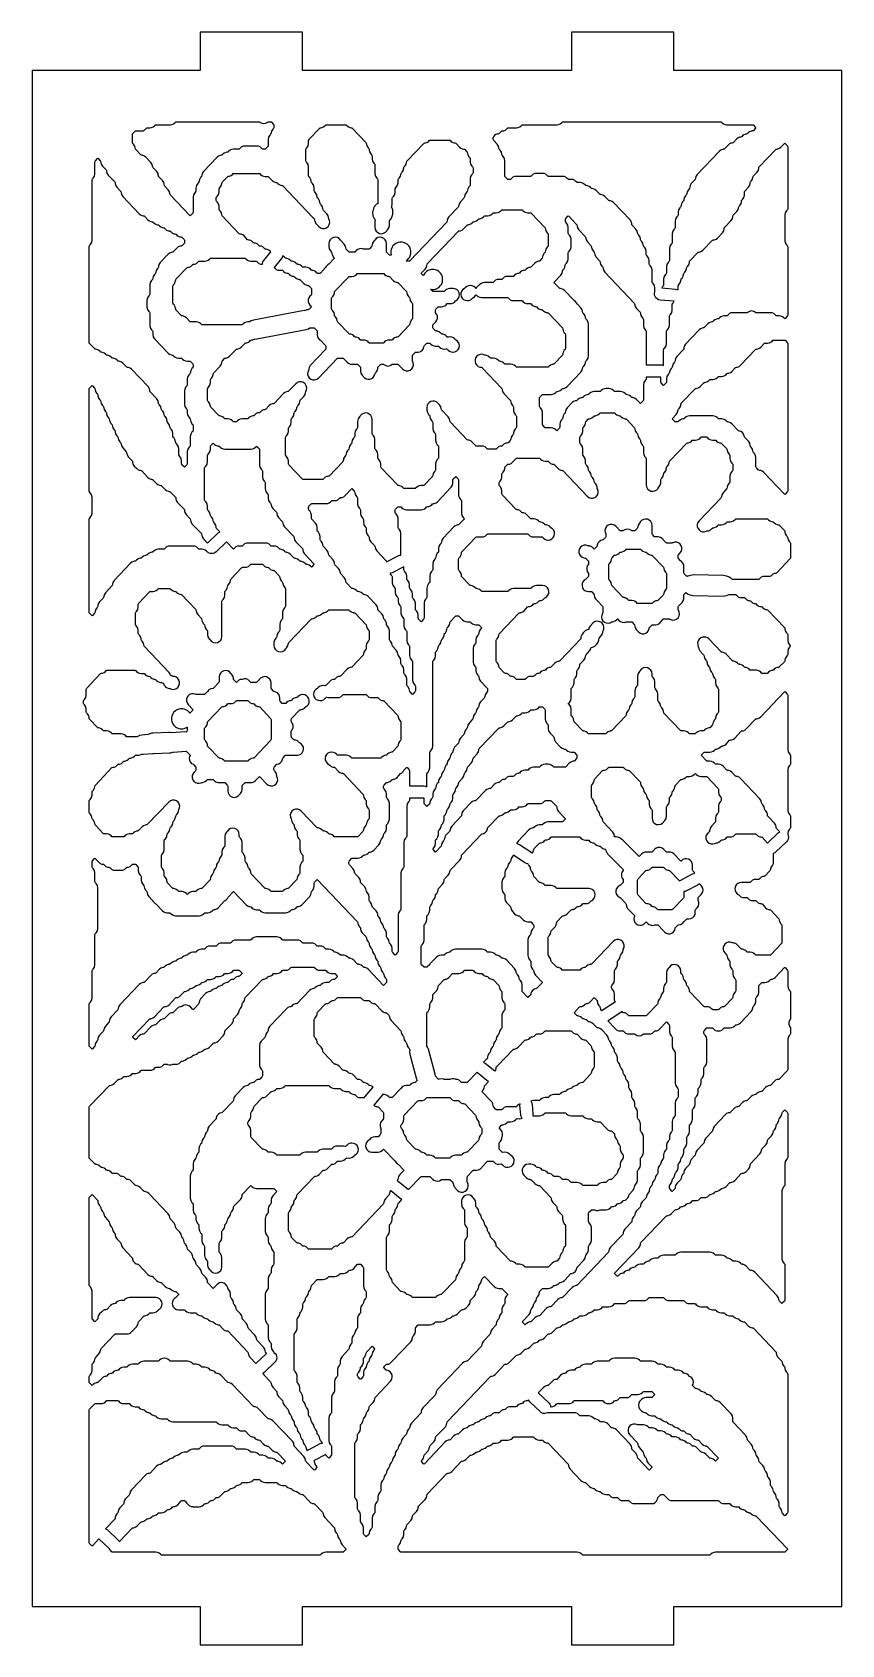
# Model space of a CAD drawing. Header units: millimetres. Extents: x 0 to 63, y 0 to 126.
import ezdxf

# ---------------------------------------------------------------- set-up
doc = ezdxf.new("R2010")
doc.units = ezdxf.units.MM
doc.layers.add('CUT', color=1, linetype='Continuous')

msp = doc.modelspace()

# ---------------------------------------------------------------- linework, layer by layer
at = {"layer": 'CUT'}
for points in [[(21.134, 3), (42.134, 3), (42.134, 0), (50.134, 0), (50.134, 3), (63.2679, 3), (63.2679, 123), (50.134, 123), (50.134, 126), (42.134, 126), (42.134, 123), (21.134, 123), (21.134, 126), (13.134, 126), (13.134, 123), (0, 123), (0, 3), (13.134, 3), (13.134, 0), (21.134, 0)], [(11.2205, 118.9957), (11.2525, 119), (17.7268, 119), (17.7587, 118.9957), (17.7866, 118.9733), (17.9335, 118.892), (18.099, 118.8638), (18.2645, 118.892), (18.4113, 118.9733), (18.4392, 118.9957), (18.4711, 119), (18.6291, 119), (18.6611, 118.9957), (18.6862, 118.9755), (18.8556, 118.7978), (18.88, 118.7598), (18.8885, 118.7155), (18.8885, 118.5741), (18.88, 118.5298), (18.8556, 118.4919), (18.8009, 118.4345), (18.6987, 118.2753), (18.674, 118.147), (18.672, 118.1474), (18.6544, 118.0563), (18.63, 118.0183), (18.5753, 117.9609), (18.4731, 117.8018), (18.4373, 117.616), (18.4373, 117.1534), (18.4288, 117.1091), (18.4044, 117.0712), (18.2351, 116.8934), (18.2099, 116.8733), (18.178, 116.8689), (18.02, 116.8689), (17.988, 116.8733), (17.9629, 116.8934), (17.9084, 116.9506), (17.8033, 117.0346), (17.6797, 117.0876), (17.5464, 117.1057), (16.6213, 117.1057), (16.488, 117.0876), (16.3644, 117.0346), (16.2593, 116.9506), (16.2048, 116.8934), (16.1796, 116.8733), (16.1477, 116.8689), (15.719, 116.8689), (15.5857, 116.8508), (15.462, 116.7978), (15.357, 116.7138), (15.3025, 116.6566), (15.2773, 116.6365), (15.2119, 116.6276), (15.2123, 116.6246), (15.1345, 116.614), (15.0109, 116.5611), (14.9058, 116.477), (14.8513, 116.4198), (14.8261, 116.3997), (14.7607, 116.3908), (14.7611, 116.3878), (14.6834, 116.3773), (14.5597, 116.3243), (14.4546, 116.2402), (13.3869, 115.1195), (13.2847, 114.9603), (13.26, 114.832), (13.2579, 114.8324), (13.2404, 114.7413), (13.216, 114.7033), (13.1613, 114.6459), (13.0591, 114.4867), (13.0344, 114.3585), (13.0324, 114.3588), (13.0148, 114.2677), (12.9904, 114.2297), (12.9357, 114.1723), (12.8335, 114.0132), (12.7978, 113.8274), (12.7978, 113.6016), (12.7892, 113.5573), (12.7648, 113.5194), (12.7102, 113.462), (12.6079, 113.3028), (12.5722, 113.1171), (12.5722, 111.9441), (12.5636, 111.8998), (12.5393, 111.8619), (12.3746, 111.689), (12.3466, 111.6678), (12.3186, 111.689), (10.8004, 113.2826), (10.776, 113.3205), (10.7585, 113.4117), (10.7564, 113.4113), (10.7317, 113.5396), (10.6295, 113.6988), (10.3493, 113.9929), (10.3249, 114.0309), (10.3073, 114.1221), (10.3053, 114.1217), (10.2806, 114.25), (10.1784, 114.4091), (9.8981, 114.7033), (9.8737, 114.7413), (9.8561, 114.8324), (9.8541, 114.832), (9.8294, 114.9603), (9.7272, 115.1195), (9.4469, 115.4137), (9.4225, 115.4516), (9.405, 115.5428), (9.4029, 115.5424), (9.3782, 115.6707), (9.276, 115.8298), (8.885, 116.2402), (8.78, 116.3243), (8.6563, 116.3773), (8.5785, 116.3878), (8.5789, 116.3908), (8.5135, 116.3997), (8.4884, 116.4198), (8.0934, 116.8344), (8.069, 116.8723), (8.0515, 116.9635), (8.0494, 116.9631), (8.0247, 117.0914), (7.9225, 117.2505), (7.8678, 117.3079), (7.8435, 117.3459), (7.8349, 117.3902), (7.8349, 118.0051), (7.8435, 118.0494), (7.8678, 118.0874), (8.0372, 118.2652), (8.0624, 118.2853), (8.0943, 118.2896), (8.523, 118.2896), (8.6563, 118.3077), (8.78, 118.3607), (8.885, 118.4448), (8.9395, 118.502), (8.9647, 118.5221), (8.9966, 118.5264), (9.1998, 118.5264), (9.3331, 118.5445), (9.4567, 118.5975), (9.5618, 118.6815), (9.6163, 118.7388), (9.6414, 118.7589), (9.6734, 118.7632), (10.7788, 118.7632), (10.9122, 118.7813), (11.0358, 118.8343), (11.1409, 118.9183), (11.1954, 118.9755)], [(28.1703, 113.1149), (28.225, 113.1723), (28.3272, 113.3314), (28.363, 113.5172), (28.363, 113.743), (28.3715, 113.7873), (28.3959, 113.8252), (28.4506, 113.8826), (28.5528, 114.0418), (28.5886, 114.2275), (28.5886, 114.4533), (28.5971, 114.4976), (28.6215, 114.5356), (28.6762, 114.593), (28.7784, 114.7522), (28.8031, 114.8804), (28.8052, 114.8801), (28.8227, 114.9712), (28.8471, 115.0092), (28.9018, 115.0666), (29.004, 115.2257), (29.0287, 115.354), (29.0307, 115.3536), (29.0483, 115.4448), (29.0727, 115.4828), (29.1274, 115.5402), (29.2296, 115.6993), (29.2543, 115.8276), (29.2563, 115.8272), (29.2739, 115.9184), (29.2983, 115.9563), (30.5955, 117.318), (30.6207, 117.3382), (30.6861, 117.347), (30.6857, 117.35), (30.7635, 117.3606), (30.8872, 117.4136), (30.9922, 117.4976), (31.0467, 117.5548), (31.0719, 117.5749), (31.1038, 117.5793), (32.6153, 117.5793), (32.6472, 117.5749), (32.6724, 117.5548), (32.7269, 117.4976), (32.832, 117.4136), (32.9556, 117.3606), (33.0334, 117.35), (33.033, 117.347), (33.0984, 117.3382), (33.1236, 117.318), (33.4037, 117.024), (33.5087, 116.94), (33.6324, 116.887), (33.7102, 116.8765), (33.7098, 116.8735), (33.7752, 116.8646), (33.8003, 116.8445), (33.9697, 116.6667), (33.9941, 116.6287), (34.0116, 116.5376), (34.0137, 116.538), (34.0384, 116.4097), (34.1406, 116.2505), (34.1953, 116.1931), (34.2197, 116.1551), (34.2282, 116.1108), (34.2282, 115.885), (34.264, 115.6993), (34.3662, 115.5402), (34.4209, 115.4828), (34.4452, 115.4448), (34.4538, 115.4005), (34.4538, 115.0223), (34.4452, 114.978), (34.4209, 114.9401), (34.3662, 114.8827), (34.264, 114.7235), (34.2282, 114.5378), (34.2282, 114.0752), (34.2197, 114.0309), (34.1953, 113.9929), (34.1406, 113.9355), (34.0384, 113.7764), (34.0137, 113.6481), (34.0116, 113.6485), (33.9941, 113.5573), (33.9697, 113.5194), (33.915, 113.462), (33.8128, 113.3028), (33.7881, 113.1745), (33.786, 113.1749), (33.7685, 113.0838), (33.7441, 113.0458), (33.4638, 112.7516), (33.3616, 112.5925), (33.3369, 112.4642), (33.3349, 112.4646), (33.3173, 112.3734), (33.2929, 112.3354), (32.5615, 111.5677), (32.4593, 111.4085), (32.4346, 111.2802), (32.4325, 111.2806), (32.415, 111.1895), (32.3906, 111.1515), (29.5142, 108.1323), (29.4891, 108.1122), (29.4571, 108.1078), (29.2991, 108.1078), (29.2672, 108.1122), (29.2472, 108.1282), (29.2327, 108.1487), (29.2559, 108.1697), (29.2972, 108.1972), (29.4351, 108.3352), (29.498, 108.4293), (29.5727, 108.6096), (29.5948, 108.7206), (29.5948, 108.9157), (29.5727, 109.0268), (29.498, 109.207), (29.4351, 109.3012), (29.2972, 109.4391), (29.203, 109.502), (29.0228, 109.5767), (28.9117, 109.5988), (28.7166, 109.5988), (28.6056, 109.5767), (28.4253, 109.502), (28.3312, 109.4391), (28.1932, 109.3012), (28.1303, 109.207), (28.0557, 109.0268), (28.0336, 108.9157), (28.0336, 108.7206), (28.0541, 108.6176), (28.0556, 108.586), (28.0244, 108.5814), (27.9456, 108.5814), (27.9137, 108.5857), (27.8885, 108.6059), (27.7192, 108.7836), (27.6948, 108.8216), (27.6863, 108.8659), (27.6863, 109.4832), (27.6607, 109.6411), (27.5865, 109.7829), (27.4714, 109.894), (27.3271, 109.963), (27.1683, 109.9829), (27.0114, 109.9517), (26.8724, 109.8725), (26.7656, 109.7534), (26.751, 109.7308), (26.6963, 109.6734), (26.5941, 109.5142), (26.5694, 109.3859), (26.5674, 109.3863), (26.5498, 109.2952), (26.5254, 109.2572), (26.3561, 109.0794), (26.3309, 109.0593), (26.299, 109.055), (25.9154, 109.055), (25.8814, 109.0596), (25.7375, 109.0968), (25.5864, 109.0891), (25.4446, 109.0367), (25.3249, 108.9442), (25.2282, 108.8426), (25.203, 108.8225), (25.1711, 108.8182), (24.7875, 108.8182), (24.7555, 108.8225), (24.7304, 108.8426), (24.561, 109.0204), (24.5366, 109.0584), (24.5191, 109.1495), (24.517, 109.1491), (24.4923, 109.2774), (24.3901, 109.4366), (24.1098, 109.7308), (24.0953, 109.7534), (23.9884, 109.8725), (23.8494, 109.9517), (23.6925, 109.9829), (23.5338, 109.963), (23.3895, 109.894), (23.2743, 109.7829), (23.2002, 109.6411), (23.1746, 109.4832), (23.1746, 109.255), (23.2104, 109.0693), (23.3126, 108.9101), (23.3673, 108.8527), (23.3916, 108.8148), (23.4092, 108.7236), (23.4112, 108.724), (23.436, 108.5957), (23.5382, 108.4366), (23.5995, 108.3722), (23.6187, 108.3446), (23.5995, 108.317), (23.2026, 107.9004), (23.115, 107.8342), (23.1041, 107.8284), (22.9945, 107.7168), (22.9822, 107.6919), (22.9227, 107.6066), (22.5211, 107.1851), (22.496, 107.165), (22.4641, 107.1607), (22.306, 107.1607), (22.2741, 107.165), (22.249, 107.1851), (22.1945, 107.2423), (22.0894, 107.3264), (21.9657, 107.3794), (21.888, 107.3899), (21.8884, 107.3929), (21.823, 107.4018), (21.7978, 107.4219), (21.7433, 107.4791), (21.6382, 107.5632), (21.5146, 107.6162), (21.3813, 107.6342), (21.1482, 107.6342), (21.132, 107.6445), (21.1156, 107.6515), (21.0821, 107.6996), (21.0665, 107.7159), (20.9615, 107.8), (20.8378, 107.8529), (20.76, 107.8635), (20.7604, 107.8665), (20.7441, 107.8687), (20.7251, 107.8682), (20.7045, 107.871), (20.697, 107.871), (20.6809, 107.8813), (20.6645, 107.8883), (20.6309, 107.9364), (20.6154, 107.9527), (20.5103, 108.0367), (20.3867, 108.0897), (20.3089, 108.1003), (20.3093, 108.1033), (20.2929, 108.1055), (20.2739, 108.105), (20.2534, 108.1078), (20.2458, 108.1078), (20.2297, 108.118), (20.2133, 108.1251), (20.1797, 108.1732), (20.1642, 108.1895), (20.0591, 108.2735), (19.9355, 108.3265), (19.8577, 108.3371), (19.8581, 108.3401), (19.8418, 108.3423), (19.8228, 108.3418), (19.8022, 108.3446), (19.7981, 108.3446), (19.7675, 108.3691), (19.713, 108.4263), (19.608, 108.5103), (19.559, 108.5313), (19.5585, 108.5173), (19.5213, 108.3977), (19.4545, 108.2917), (18.8971, 107.6215), (18.9118, 107.6098), (18.9663, 107.5526), (19.0714, 107.4685), (19.195, 107.4156), (19.3283, 107.3975), (19.5614, 107.3975), (19.5776, 107.3872), (19.594, 107.3802), (19.6275, 107.3321), (19.6431, 107.3158), (19.7481, 107.2318), (19.8718, 107.1788), (19.9496, 107.1682), (19.9492, 107.1652), (19.9655, 107.163), (19.9845, 107.1635), (20.0051, 107.1607), (20.0126, 107.1607), (20.0287, 107.1505), (20.0451, 107.1434), (20.0787, 107.0953), (20.0942, 107.079), (20.1993, 106.995), (20.3229, 106.942), (20.4007, 106.9314), (20.4003, 106.9284), (20.4167, 106.9262), (20.4357, 106.9267), (20.4562, 106.9239), (20.4638, 106.9239), (20.4799, 106.9137), (20.4963, 106.9066), (20.5299, 106.8585), (20.5454, 106.8422), (20.6505, 106.7582), (20.7741, 106.7052), (20.8519, 106.6946), (20.8515, 106.6916), (20.8678, 106.6894), (20.8868, 106.6899), (20.9074, 106.6871), (20.9115, 106.6871), (20.9421, 106.6626), (21.2222, 106.3686), (21.3272, 106.2846), (21.4509, 106.2316), (21.5287, 106.2211), (21.5282, 106.2181), (21.5937, 106.2092), (21.6188, 106.1891), (21.7882, 106.0113), (21.8126, 105.9733), (21.8211, 105.929), (21.8211, 105.5509), (21.8126, 105.5066), (21.7882, 105.4686), (21.6985, 105.3745), (21.6118, 105.2501), (21.5663, 105.1054), (21.5663, 104.9538), (21.6118, 104.8091), (21.6985, 104.6847), (21.7948, 104.5836), (21.814, 104.556), (21.7948, 104.5284), (21.6188, 104.3437), (21.5937, 104.3236), (21.5282, 104.3147), (21.5287, 104.3117), (21.4509, 104.3011), (21.3272, 104.2482), (21.3226, 104.2445), (21.3134, 104.2464), (21.118, 104.2354), (17.2838, 103.509), (17.0979, 103.4477), (16.9824, 103.3721), (16.8469, 103.3721), (16.7136, 103.354), (16.59, 103.301), (16.4849, 103.217), (16.4304, 103.1598), (16.4052, 103.1396), (16.3733, 103.1353), (13.2827, 103.1353), (13.2508, 103.1396), (13.2256, 103.1598), (13.1711, 103.217), (13.0661, 103.301), (12.9424, 103.354), (12.8091, 103.3721), (12.3804, 103.3721), (12.3484, 103.3764), (12.3233, 103.3966), (12.0432, 103.6906), (11.9381, 103.7746), (11.8145, 103.8276), (11.7367, 103.8381), (11.7371, 103.8411), (11.6717, 103.85), (11.6465, 103.8701), (11.2516, 104.2847), (11.2272, 104.3227), (11.2096, 104.4138), (11.2076, 104.4134), (11.1829, 104.5417), (11.0807, 104.7009), (11.026, 104.7583), (11.0016, 104.7962), (10.9931, 104.8405), (10.9931, 106.1658), (11.0016, 106.2101), (11.026, 106.2481), (11.0807, 106.3055), (11.1829, 106.4646), (11.2076, 106.5929), (11.2096, 106.5925), (11.2272, 106.6837), (11.2516, 106.7217), (12.0977, 107.6098), (12.1229, 107.6299), (12.1883, 107.6388), (12.1879, 107.6418), (12.2657, 107.6523), (12.3893, 107.7053), (12.4944, 107.7894), (12.5489, 107.8466), (12.574, 107.8667), (12.6394, 107.8756), (12.639, 107.8786), (12.7168, 107.8891), (12.8405, 107.9421), (12.9455, 108.0262), (13, 108.0834), (13.0252, 108.1035), (13.0571, 108.1078), (13.4859, 108.1078), (13.6192, 108.1259), (13.7428, 108.1789), (13.8479, 108.2629), (13.9024, 108.3201), (13.9275, 108.3403), (13.9595, 108.3446), (16.5989, 108.3446), (16.6308, 108.3403), (16.656, 108.3201), (16.7105, 108.2629), (16.8155, 108.1789), (16.9392, 108.1259), (17.0725, 108.1078), (17.5012, 108.1078), (17.5332, 108.1035), (17.5583, 108.0834), (17.6128, 108.0262), (17.7179, 107.9421), (17.8415, 107.8891), (17.9748, 107.871), (17.9904, 107.871), (17.9929, 107.9351), (18.0301, 108.0547), (18.0969, 108.1607), (18.6543, 108.8309), (18.6396, 108.8426), (18.5851, 108.8999), (18.4801, 108.9839), (18.3564, 109.0369), (18.2786, 109.0474), (18.279, 109.0504), (18.2136, 109.0593), (18.1885, 109.0794), (18.134, 109.1366), (18.0289, 109.2207), (17.9052, 109.2737), (17.8274, 109.2842), (17.8279, 109.2872), (17.7624, 109.2961), (17.7373, 109.3162), (17.6828, 109.3734), (17.5777, 109.4575), (17.4541, 109.5104), (17.3763, 109.521), (17.3767, 109.524), (17.3113, 109.5329), (17.2861, 109.553), (17.2316, 109.6102), (17.1266, 109.6942), (17.0029, 109.7472), (16.9251, 109.7578), (16.9255, 109.7608), (16.8601, 109.7697), (16.835, 109.7898), (16.5549, 110.0838), (16.4498, 110.1678), (16.3262, 110.2208), (16.2484, 110.2314), (16.2488, 110.2344), (16.1834, 110.2432), (16.1582, 110.2634), (14.8609, 111.6251), (14.8365, 111.663), (14.819, 111.7542), (14.8169, 111.7538), (14.7922, 111.8821), (14.69, 112.0412), (14.6353, 112.0986), (14.611, 112.1366), (14.6024, 112.1809), (14.6024, 112.4067), (14.5666, 112.5925), (14.4644, 112.7516), (14.4098, 112.809), (14.3854, 112.847), (14.3768, 112.8913), (14.3768, 113.0326), (14.3854, 113.0769), (14.4098, 113.1149), (14.4644, 113.1723), (14.5666, 113.3314), (14.6024, 113.5172), (14.6024, 113.743), (14.611, 113.7873), (14.6353, 113.8252), (14.69, 113.8826), (14.7922, 114.0418), (14.8169, 114.1701), (14.819, 114.1697), (14.8365, 114.2609), (14.8609, 114.2988), (15.2559, 114.7134), (15.281, 114.7335), (15.3464, 114.7424), (15.346, 114.7454), (15.4238, 114.7559), (15.5475, 114.8089), (15.6525, 114.893), (15.707, 114.9502), (15.7322, 114.9703), (15.7641, 114.9746), (17.7268, 114.9746), (17.7587, 114.9703), (17.7839, 114.9502), (17.8384, 114.893), (17.9435, 114.8089), (18.0671, 114.7559), (18.2004, 114.7378), (18.4036, 114.7378), (18.4355, 114.7335), (18.4606, 114.7134), (18.7407, 114.4194), (18.8458, 114.3354), (18.9694, 114.2824), (19.0472, 114.2718), (19.0468, 114.2688), (19.1122, 114.2599), (19.1374, 114.2398), (19.1919, 114.1826), (19.297, 114.0986), (19.4206, 114.0456), (19.4984, 114.035), (19.498, 114.032), (19.5634, 114.0231), (19.5886, 114.003), (21.9422, 111.5325), (22.0155, 111.4773), (22.0363, 111.4292), (22.0557, 111.3283), (22.0577, 111.3287), (22.0825, 111.2004), (22.1847, 111.0412), (22.3933, 110.8222), (22.5237, 110.7239), (22.6788, 110.6729), (22.842, 110.6746), (22.996, 110.7288), (23.1243, 110.8296), (23.2133, 110.9664), (23.2536, 111.1246), (23.2407, 111.2873), (23.185, 111.4165), (23.1656, 111.5174), (23.1635, 111.517), (23.1388, 111.6453), (23.0366, 111.8045), (22.8279, 112.0235), (22.7546, 112.0788), (22.7338, 112.1269), (22.7144, 112.2278), (22.7124, 112.2274), (22.6877, 112.3557), (22.5854, 112.5148), (22.5308, 112.5722), (22.5064, 112.6102), (22.4888, 112.7013), (22.4868, 112.7009), (22.4621, 112.8292), (22.3599, 112.9884), (22.3052, 113.0458), (22.2808, 113.0838), (22.2632, 113.1749), (22.2612, 113.1745), (22.2365, 113.3028), (22.1343, 113.462), (22.0796, 113.5194), (22.0552, 113.5573), (22.0467, 113.6016), (22.0467, 113.8274), (22.0109, 114.0132), (21.9087, 114.1723), (21.854, 114.2297), (21.8296, 114.2677), (21.8121, 114.3588), (21.81, 114.3585), (21.7853, 114.4867), (21.6831, 114.6459), (21.6284, 114.7033), (21.604, 114.7413), (21.5955, 114.7856), (21.5955, 115.4849), (21.5597, 115.6707), (21.4575, 115.8298), (21.4028, 115.8872), (21.3785, 115.9252), (21.3699, 115.9695), (21.3699, 116.8212), (21.3785, 116.8655), (21.4028, 116.9035), (21.4575, 116.9609), (21.5597, 117.12), (21.5955, 117.3058), (21.5955, 117.5316), (21.604, 117.5759), (21.6284, 117.6138), (22.4745, 118.502), (22.4997, 118.5221), (22.5651, 118.531), (22.5647, 118.534), (22.6425, 118.5445), (22.7661, 118.5975), (22.8712, 118.6815), (22.9257, 118.7388), (22.9509, 118.7589), (22.9828, 118.7632), (24.4943, 118.7632), (24.5262, 118.7589), (24.5514, 118.7388), (24.6059, 118.6815), (24.711, 118.5975), (24.8346, 118.5445), (24.9124, 118.534), (24.912, 118.531), (24.9774, 118.5221), (25.0026, 118.502), (26.0743, 117.377), (26.0986, 117.3391), (26.1162, 117.2479), (26.1182, 117.2483), (26.143, 117.12), (26.2452, 116.9609), (26.2998, 116.9035), (26.3242, 116.8655), (26.3418, 116.7743), (26.3438, 116.7747), (26.3685, 116.6464), (26.4707, 116.4873), (26.5254, 116.4299), (26.5498, 116.3919), (26.5583, 116.3476), (26.5583, 116.1218), (26.5941, 115.9361), (26.6963, 115.7769), (26.751, 115.7195), (26.7754, 115.6816), (26.7839, 115.6373), (26.7839, 114.9379), (26.8197, 114.7522), (26.9219, 114.593), (26.9766, 114.5356), (27.001, 114.4976), (27.0095, 114.4533), (27.0095, 112.6131), (26.9098, 112.5632), (26.7055, 112.3273), (26.6069, 112.0311), (26.6001, 111.9768), (26.6224, 111.6654), (26.7622, 111.3863), (26.8078, 111.3468), (26.7839, 111.2228), (26.7839, 110.7578), (26.8095, 110.5999), (26.8837, 110.4581), (26.9988, 110.347), (27.1431, 110.278), (27.3019, 110.2581), (27.4588, 110.2894), (27.5978, 110.3686), (27.7046, 110.4876), (27.7192, 110.5102), (27.7739, 110.5676), (27.8761, 110.7268), (27.9118, 110.9125), (27.9118, 111.2767), (28.0892, 111.4814), (28.1877, 111.7776), (28.1945, 111.832), (28.1722, 112.1433), (28.0735, 112.3404), (28.1017, 112.3843), (28.1374, 112.57), (28.1374, 113.0326), (28.146, 113.0769)], [(50.0519, 104.8274), (50.1066, 104.8848), (50.1679, 104.9803), (49.0762, 105.0726), (48.9538, 105.0994), (48.8425, 105.1569), (48.7499, 105.2413), (48.6823, 105.3468), (48.6442, 105.4662), (48.6384, 105.5914), (48.6652, 105.7138), (48.6655, 105.7144), (48.6655, 106.0135), (48.6297, 106.1992), (48.5275, 106.3584), (48.4729, 106.4158), (48.4485, 106.4537), (48.4399, 106.498), (48.4399, 107.4342), (48.4042, 107.6199), (48.302, 107.7791), (48.2473, 107.8365), (48.2229, 107.8745), (48.2144, 107.9188), (48.2144, 108.1446), (48.1786, 108.3303), (48.0764, 108.4894), (48.0217, 108.5468), (47.9973, 108.5848), (47.9888, 108.6291), (47.9888, 108.8549), (47.953, 109.0407), (47.8508, 109.1998), (47.7961, 109.2572), (47.7717, 109.2952), (47.7542, 109.3863), (47.7521, 109.3859), (47.7274, 109.5142), (47.6252, 109.6734), (47.5705, 109.7308), (47.5461, 109.7687), (47.5286, 109.8599), (47.5265, 109.8595), (47.5018, 109.9878), (47.3996, 110.147), (47.3449, 110.2044), (47.3206, 110.2423), (47.303, 110.3335), (47.301, 110.3331), (47.2762, 110.4614), (47.174, 110.6205), (46.8938, 110.9147), (46.8694, 110.9527), (46.8518, 111.0438), (46.8498, 111.0434), (46.8251, 111.1717), (46.7229, 111.3309), (45.4295, 112.6884), (45.3245, 112.7725), (45.2008, 112.8255), (45.123, 112.836), (45.1235, 112.839), (45.058, 112.8479), (45.0329, 112.868), (44.7528, 113.162), (44.6477, 113.246), (44.5241, 113.299), (44.4463, 113.3096), (44.4467, 113.3126), (44.3813, 113.3215), (44.3561, 113.3416), (44.076, 113.6356), (43.971, 113.7196), (43.8473, 113.7726), (43.7695, 113.7832), (43.77, 113.7862), (43.7045, 113.795), (43.6794, 113.8152), (43.6249, 113.8724), (43.5198, 113.9564), (43.3962, 114.0094), (43.3184, 114.0199), (43.3188, 114.0229), (43.2534, 114.0318), (43.2282, 114.0519), (43.1737, 114.1092), (43.0687, 114.1932), (42.945, 114.2462), (42.8117, 114.2643), (42.6086, 114.2643), (42.5766, 114.2686), (42.5515, 114.2887), (42.497, 114.3459), (42.3919, 114.43), (42.2683, 114.483), (42.135, 114.5011), (41.9318, 114.5011), (41.8999, 114.5054), (41.8747, 114.5255), (41.8202, 114.5827), (41.7152, 114.6668), (41.5915, 114.7197), (41.4582, 114.7378), (40.3527, 114.7378), (40.3208, 114.7422), (40.2956, 114.7623), (40.2411, 114.8195), (40.1361, 114.9035), (40.0124, 114.9565), (39.8791, 114.9746), (39.4053, 114.9746), (39.272, 114.9565), (39.1483, 114.9035), (39.0432, 114.8195), (38.9887, 114.7623), (38.9636, 114.7422), (38.9317, 114.7378), (37.8262, 114.7378), (37.6929, 114.7197), (37.5692, 114.6668), (37.4642, 114.5827), (37.4097, 114.5255), (37.3845, 114.5054), (37.3526, 114.5011), (37.1946, 114.5011), (37.1626, 114.5054), (37.1375, 114.5255), (36.9681, 114.7033), (36.9437, 114.7413), (36.9352, 114.7856), (36.9352, 115.9585), (36.8994, 116.1442), (36.7972, 116.3034), (36.7425, 116.3608), (36.7181, 116.3988), (36.7006, 116.4899), (36.6985, 116.4895), (36.6738, 116.6178), (36.5716, 116.777), (36.5169, 116.8344), (36.4926, 116.8723), (36.475, 116.9635), (36.473, 116.9631), (36.4482, 117.0914), (36.346, 117.2505), (36.0658, 117.5447), (36.0414, 117.5827), (36.0329, 117.627), (36.0329, 117.7684), (36.0414, 117.8127), (36.0658, 117.8506), (36.2351, 118.0284), (36.2603, 118.0485), (36.3257, 118.0574), (36.3253, 118.0604), (36.4031, 118.071), (36.5267, 118.1239), (36.6318, 118.208), (36.6863, 118.2652), (36.7115, 118.2853), (36.7769, 118.2942), (36.7765, 118.2972), (36.8543, 118.3077), (36.9779, 118.3607), (37.083, 118.4448), (37.1375, 118.502), (37.1626, 118.5221), (37.1946, 118.5264), (37.8489, 118.5264), (37.9822, 118.5445), (38.1058, 118.5975), (38.2109, 118.6815), (38.2654, 118.7388), (38.2905, 118.7589), (38.3225, 118.7632), (41.007, 118.7632), (41.1403, 118.7813), (41.264, 118.8343), (41.369, 118.9183), (41.4236, 118.9755), (41.4487, 118.9957), (41.4806, 119), (53.8202, 119), (53.8521, 118.9957), (53.8773, 118.9755), (53.9318, 118.9183), (54.0368, 118.8343), (54.1605, 118.7813), (54.2938, 118.7632), (56.3016, 118.7632), (56.3335, 118.7589), (56.3587, 118.7388), (56.5346, 118.554), (56.5539, 118.5264), (56.5346, 118.4988), (56.3587, 118.3141), (56.3335, 118.294), (56.2681, 118.2851), (56.2685, 118.2821), (56.1907, 118.2715), (56.0671, 118.2186), (55.962, 118.1345), (55.9075, 118.0773), (55.8823, 118.0572), (55.8169, 118.0483), (55.8173, 118.0453), (55.7395, 118.0348), (55.6159, 117.9818), (55.5108, 117.8977), (55.4563, 117.8405), (55.4312, 117.8204), (55.3658, 117.8115), (55.3662, 117.8085), (55.2884, 117.798), (55.1647, 117.745), (55.0597, 117.661), (54.7796, 117.367), (54.7544, 117.3468), (54.689, 117.3379), (54.6894, 117.335), (54.6116, 117.3244), (54.488, 117.2714), (54.3829, 117.1874), (54.1028, 116.8934), (54.0777, 116.8733), (54.0123, 116.8644), (54.0127, 116.8614), (53.9349, 116.8508), (53.8112, 116.7978), (53.7062, 116.7138), (51.9617, 114.8827), (51.8595, 114.7235), (51.8348, 114.5952), (51.8327, 114.5956), (51.8152, 114.5045), (51.7908, 114.4665), (51.5105, 114.1723), (51.4083, 114.0132), (51.3836, 113.8849), (51.3816, 113.8853), (51.364, 113.7941), (51.3396, 113.7561), (51.2849, 113.6988), (51.1827, 113.5396), (51.158, 113.4113), (51.156, 113.4117), (51.1384, 113.3205), (51.114, 113.2826), (51.0593, 113.2252), (50.9571, 113.066), (50.9324, 112.9377), (50.9304, 112.9381), (50.9128, 112.847), (50.8884, 112.809), (50.8338, 112.7516), (50.7316, 112.5925), (50.7068, 112.4642), (50.7048, 112.4646), (50.6872, 112.3734), (50.6629, 112.3354), (50.6082, 112.278), (50.506, 112.1189), (50.4702, 111.9331), (50.4702, 111.7073), (50.4617, 111.663), (50.4373, 111.6251), (50.3826, 111.5677), (50.2804, 111.4085), (50.2446, 111.2228), (50.2446, 110.7602), (50.2361, 110.7159), (50.2117, 110.6779), (50.157, 110.6205), (50.0548, 110.4614), (50.019, 110.2756), (50.019, 109.5763), (50.0105, 109.532), (49.9861, 109.494), (49.9314, 109.4366), (49.8292, 109.2774), (49.7934, 109.0917), (49.7934, 108.1555), (49.7849, 108.1112), (49.7605, 108.0733), (49.7058, 108.0159), (49.6036, 107.8567), (49.5679, 107.671), (49.5679, 107.2084), (49.5593, 107.1641), (49.5349, 107.1261), (49.4803, 107.0687), (49.3781, 106.9096), (49.3423, 106.7238), (49.3423, 106.2612), (49.3337, 106.2169), (49.3094, 106.179), (49.2547, 106.1216), (49.1934, 106.0261), (50.2851, 105.9338), (50.4075, 105.907), (50.4587, 105.8805), (50.4702, 105.94), (50.4702, 106.1658), (50.4787, 106.2101), (50.5031, 106.2481), (50.5578, 106.3055), (50.66, 106.4646), (50.6847, 106.5929), (50.6868, 106.5925), (50.7043, 106.6837), (50.7287, 106.7217), (50.7834, 106.7791), (50.8856, 106.9382), (50.9103, 107.0665), (50.9123, 107.0661), (50.9299, 107.1573), (50.9543, 107.1952), (51.009, 107.2526), (51.1112, 107.4118), (51.1359, 107.5401), (51.1379, 107.5397), (51.1555, 107.6308), (51.1799, 107.6688), (51.2345, 107.7262), (51.3368, 107.8853), (51.3615, 108.0136), (51.3635, 108.0132), (51.3811, 108.1044), (51.4054, 108.1424), (52.026, 108.7937), (52.0511, 108.8138), (52.1165, 108.8227), (52.1161, 108.8257), (52.1939, 108.8363), (52.3176, 108.8893), (52.4226, 108.9733), (53.1539, 109.7409), (53.1791, 109.761), (53.2445, 109.7699), (53.2441, 109.7729), (53.3218, 109.7834), (53.4455, 109.8364), (53.5506, 109.9204), (53.9415, 110.3308), (54.0438, 110.49), (54.0685, 110.6183), (54.0705, 110.6179), (54.0881, 110.7091), (54.1124, 110.747), (54.6183, 111.278), (54.7205, 111.4371), (54.7452, 111.5654), (54.7473, 111.565), (54.7648, 111.6562), (54.7892, 111.6942), (55.0695, 111.9884), (55.1717, 112.1475), (55.1964, 112.2758), (55.1984, 112.2754), (55.216, 112.3666), (55.2404, 112.4045), (55.295, 112.4619), (55.3973, 112.6211), (55.422, 112.7494), (55.424, 112.749), (55.4416, 112.8401), (55.4659, 112.8781), (55.5206, 112.9355), (55.6228, 113.0947), (55.6586, 113.2804), (55.6586, 113.5062), (55.6671, 113.5505), (55.6915, 113.5885), (55.9718, 113.8826), (56.074, 114.0418), (56.0987, 114.1701), (56.1008, 114.1697), (56.1183, 114.2609), (56.1427, 114.2988), (56.1974, 114.3562), (56.2996, 114.5154), (56.3243, 114.6437), (56.3263, 114.6433), (56.3439, 114.7344), (56.3683, 114.7724), (56.6485, 115.0666), (56.7508, 115.2257), (56.7755, 115.354), (56.7775, 115.3536), (56.7951, 115.4448), (56.8194, 115.4828), (58.1167, 116.8445), (58.1419, 116.8646), (58.2073, 116.8735), (58.2069, 116.8765), (58.2847, 116.887), (58.4083, 116.94), (58.5134, 117.024), (58.7888, 117.3131), (58.8168, 117.3343), (58.8448, 117.3131), (59.0095, 117.1403), (59.0338, 117.1023), (59.0424, 117.058), (59.0424, 112.1809), (59.0338, 112.1366), (59.0095, 112.0986), (58.9548, 112.0412), (58.8526, 111.8821), (58.8168, 111.6964), (58.8168, 109.7286), (58.8526, 109.5429), (58.9548, 109.3837), (59.0095, 109.3263), (59.0338, 109.2883), (59.0424, 109.244), (59.0424, 103.8934), (59.0338, 103.8491), (59.0095, 103.8111), (58.8448, 103.6383), (58.8168, 103.6171), (58.7888, 103.6383), (58.739, 103.6906), (58.6339, 103.7746), (58.5103, 103.8276), (58.377, 103.8457), (58.1738, 103.8457), (58.1419, 103.85), (58.1167, 103.8701), (58.0622, 103.9273), (57.9572, 104.0114), (57.8335, 104.0644), (57.7002, 104.0825), (56.5947, 104.0825), (56.5628, 104.0868), (56.5349, 104.1091), (56.3881, 104.1905), (56.2226, 104.2187), (56.0571, 104.1905), (55.9102, 104.1091), (55.8823, 104.0868), (55.8504, 104.0825), (54.7449, 104.0825), (54.6116, 104.0644), (54.488, 104.0114), (54.3829, 103.9273), (54.3284, 103.8701), (54.3033, 103.85), (54.2713, 103.8457), (54.0682, 103.8457), (53.9349, 103.8276), (53.8112, 103.7746), (53.7062, 103.6906), (53.6517, 103.6333), (53.6265, 103.6132), (53.5611, 103.6043), (53.5615, 103.6013), (53.4837, 103.5908), (53.3601, 103.5378), (53.255, 103.4538), (53.2005, 103.3966), (53.1753, 103.3764), (53.1099, 103.3675), (53.1103, 103.3646), (53.0325, 103.354), (52.9089, 103.301), (52.8038, 103.217), (52.5237, 102.923), (52.4986, 102.9029), (52.4332, 102.894), (52.4336, 102.891), (52.3558, 102.8804), (52.2321, 102.8274), (52.1271, 102.7434), (51.0593, 101.6226), (50.9571, 101.4635), (50.9324, 101.3352), (50.9304, 101.3356), (50.9128, 101.2444), (50.8884, 101.2065), (50.3826, 100.6755), (50.2804, 100.5163), (50.2557, 100.388), (50.2536, 100.3884), (50.2361, 100.2973), (50.2117, 100.2593), (50.157, 100.2019), (50.0548, 100.0428), (50.0301, 99.9145), (50.0281, 99.9149), (50.0105, 99.8237), (49.9861, 99.7857), (49.9314, 99.7283), (49.8292, 99.5692), (49.8045, 99.4409), (49.8025, 99.4413), (49.7849, 99.3501), (49.7605, 99.3122), (49.7058, 99.2548), (49.6036, 99.0956), (49.5679, 98.9099), (49.5679, 98.6841), (49.5593, 98.6398), (49.5349, 98.6018), (49.3703, 98.429), (49.3423, 98.4078), (49.3143, 98.429), (49.1496, 98.6018), (49.1252, 98.6398), (49.1167, 98.6841), (49.1167, 99.0558), (47.9888, 99.0558), (47.9888, 98.9209), (47.9802, 98.8766), (47.9559, 98.8386), (47.9012, 98.7812), (47.799, 98.622), (47.7632, 98.4363), (47.7632, 97.2634), (47.7547, 97.2191), (47.7303, 97.1811), (47.5656, 97.0082), (47.5376, 96.9871), (47.5096, 97.0082), (47.2342, 97.2973), (47.1292, 97.3814), (47.0055, 97.4343), (46.9277, 97.4449), (46.9281, 97.4479), (46.8627, 97.4568), (46.8376, 97.4769), (46.7831, 97.5341), (46.678, 97.6181), (46.5543, 97.6711), (46.4765, 97.6817), (46.477, 97.6847), (46.4115, 97.6936), (46.3864, 97.7137), (46.3319, 97.7709), (46.2268, 97.8549), (46.1032, 97.9079), (45.9699, 97.926), (45.5411, 97.926), (45.5092, 97.9303), (45.4841, 97.9505), (45.4295, 98.0077), (45.3245, 98.0917), (45.2008, 98.1447), (45.0675, 98.1628), (44.8193, 98.1628), (44.686, 98.1447), (44.5623, 98.0917), (44.4572, 98.0077), (44.4027, 97.9505), (44.3776, 97.9303), (44.3457, 97.926), (43.9169, 97.926), (43.7836, 97.9079), (43.66, 97.8549), (43.5549, 97.7709), (43.5004, 97.7137), (43.4752, 97.6936), (43.4098, 97.6847), (43.4102, 97.6817), (43.3325, 97.6711), (43.2088, 97.6181), (43.1037, 97.5341), (43.0492, 97.4769), (43.0241, 97.4568), (42.9587, 97.4479), (42.9591, 97.4449), (42.8813, 97.4343), (42.7576, 97.3814), (42.6526, 97.2973), (42.5981, 97.2401), (42.5729, 97.22), (42.5075, 97.2111), (42.5079, 97.2081), (42.4301, 97.1975), (42.3065, 97.1446), (42.2014, 97.0605), (41.8104, 96.6501), (41.7082, 96.491), (41.6835, 96.3627), (41.6815, 96.3631), (41.6639, 96.2719), (41.6395, 96.234), (41.5848, 96.1766), (41.4826, 96.0174), (41.4579, 95.8891), (41.4559, 95.8895), (41.4383, 95.7983), (41.4139, 95.7604), (41.3593, 95.703), (41.257, 95.5438), (41.2213, 95.3581), (41.2213, 95.1323), (41.2127, 95.088), (41.1884, 95.05), (41.0237, 94.8772), (40.9957, 94.856), (40.9677, 94.8772), (40.9179, 94.9295), (40.8128, 95.0135), (40.6892, 95.0665), (40.5559, 95.0846), (40.1271, 95.0846), (40.0952, 95.0889), (40.0701, 95.109), (39.9007, 95.2868), (39.8763, 95.3248), (39.8678, 95.3691), (39.8678, 96.3052), (39.832, 96.491), (39.7298, 96.6501), (39.6751, 96.7075), (39.6507, 96.7455), (39.6422, 96.7898), (39.6422, 97.4047), (39.6507, 97.449), (39.6751, 97.487), (39.8445, 97.6648), (39.8696, 97.6849), (39.9016, 97.6892), (40.5559, 97.6892), (40.6892, 97.7073), (40.8128, 97.7603), (40.9179, 97.8443), (40.9724, 97.9015), (40.9975, 97.9217), (41.063, 97.9305), (41.0625, 97.9335), (41.1403, 97.9441), (41.264, 97.9971), (41.369, 98.0811), (41.4236, 98.1383), (41.4487, 98.1585), (41.5141, 98.1673), (41.5137, 98.1703), (41.5915, 98.1809), (41.7152, 98.2339), (41.8202, 98.3179), (42.888, 99.4387), (42.9902, 99.5978), (43.0149, 99.7261), (43.0169, 99.7257), (43.0345, 99.8169), (43.0589, 99.8548), (43.1135, 99.9122), (43.2157, 100.0714), (43.2405, 100.1997), (43.2425, 100.1993), (43.2601, 100.2905), (43.2844, 100.3284), (43.3391, 100.3858), (43.4413, 100.545), (43.4771, 100.7307), (43.4771, 103.172), (43.4413, 103.3578), (43.3391, 103.5169), (43.2844, 103.5743), (43.2601, 103.6123), (43.2425, 103.7035), (43.2405, 103.7031), (43.2157, 103.8314), (43.1135, 103.9905), (43.0589, 104.0479), (43.0345, 104.0859), (43.0169, 104.177), (43.0149, 104.1766), (42.9902, 104.3049), (42.888, 104.4641), (42.6077, 104.7583), (42.5439, 104.8576), (42.4462, 104.9691), (42.3843, 105.0073), (42.3259, 105.0541), (41.5946, 105.8216), (41.4896, 105.9057), (41.3659, 105.9586), (41.2881, 105.9692), (41.2885, 105.9722), (41.2231, 105.9811), (41.198, 106.0012), (40.7964, 106.4227), (40.7772, 106.4503), (40.7964, 106.4779), (41.3089, 107.0158), (41.4111, 107.175), (41.4358, 107.3033), (41.4378, 107.3029), (41.4554, 107.394), (41.4798, 107.432), (41.5345, 107.4894), (41.6367, 107.6486), (41.6614, 107.7769), (41.6634, 107.7765), (41.681, 107.8676), (41.7054, 107.9056), (41.76, 107.963), (41.8622, 108.1221), (41.898, 108.3079), (41.898, 108.7705), (41.9066, 108.8148), (41.9309, 108.8527), (41.9856, 108.9101), (42.0878, 109.0693), (42.1236, 109.255), (42.1236, 109.8021), (42.0878, 109.9878), (41.9856, 110.147), (41.9309, 110.2044), (41.9066, 110.2423), (41.898, 110.2866), (41.898, 110.7492), (41.8622, 110.9349), (41.76, 111.0941), (41.7054, 111.1515), (41.681, 111.1895), (41.6724, 111.2338), (41.6724, 111.3751), (41.681, 111.4194), (41.7054, 111.4574), (41.87, 111.6302), (41.898, 111.6514), (41.926, 111.6302), (42.5419, 110.9838), (42.5662, 110.9458), (42.5838, 110.8547), (42.5858, 110.8551), (42.6105, 110.7268), (42.7128, 110.5676), (43.2186, 110.0367), (43.243, 109.9987), (43.2605, 109.9075), (43.2626, 109.9079), (43.2873, 109.7796), (43.3895, 109.6205), (43.6698, 109.3263), (43.6942, 109.2883), (43.7117, 109.1972), (43.7138, 109.1976), (43.7385, 109.0693), (43.8407, 108.9101), (43.8954, 108.8527), (43.9197, 108.8148), (43.9373, 108.7236), (43.9393, 108.724), (43.9641, 108.5957), (44.0663, 108.4366), (44.3465, 108.1424), (44.3709, 108.1044), (44.3885, 108.0132), (44.3905, 108.0136), (44.4152, 107.8853), (44.5174, 107.7262), (44.5721, 107.6688), (44.5965, 107.6308), (44.614, 107.5397), (44.6161, 107.5401), (44.6408, 107.4118), (44.743, 107.2526), (47.0535, 104.8274), (47.0779, 104.7894), (47.0955, 104.6982), (47.0975, 104.6986), (47.1222, 104.5703), (47.2244, 104.4112), (47.5047, 104.117), (47.5291, 104.079), (47.5466, 103.9879), (47.5487, 103.9883), (47.5734, 103.86), (47.6756, 103.7008), (47.7303, 103.6434), (47.7547, 103.6055), (47.7632, 103.5612), (47.7632, 103.0986), (47.799, 102.9128), (47.9012, 102.7537), (47.9559, 102.6963), (47.9802, 102.6583), (47.9888, 102.614), (47.9888, 100.0158), (49.1167, 100.0158), (49.2409, 99.9994), (49.3311, 99.9621), (49.3423, 100.0203), (49.3423, 101.1933), (49.3508, 101.2376), (49.3752, 101.2756), (49.4299, 101.333), (49.5321, 101.4921), (49.5679, 101.6778), (49.5679, 102.614), (49.5764, 102.6583), (49.6008, 102.6963), (49.6555, 102.7537), (49.7577, 102.9128), (49.7934, 103.0986), (49.7934, 103.7979), (49.802, 103.8423), (49.8264, 103.8802), (49.881, 103.9376), (49.9833, 104.0968), (50.019, 104.2825), (50.019, 104.7451), (50.0276, 104.7894)], [(5.8137, 115.1168), (5.8157, 115.1172), (5.8404, 114.9889), (5.9427, 114.8298), (6.4485, 114.2988), (6.4729, 114.2609), (6.4904, 114.1697), (6.4925, 114.1701), (6.5172, 114.0418), (6.6194, 113.8826), (6.8997, 113.5885), (6.9241, 113.5505), (6.9416, 113.4593), (6.9436, 113.4597), (6.9684, 113.3314), (7.0706, 113.1723), (8.3639, 111.8147), (8.4689, 111.7307), (8.5926, 111.6777), (8.6704, 111.6672), (8.67, 111.6642), (8.7354, 111.6553), (8.7606, 111.6352), (9.0406, 111.3412), (9.1457, 111.2571), (9.2694, 111.2041), (9.3471, 111.1936), (9.3467, 111.1906), (9.4121, 111.1817), (9.4373, 111.1616), (9.4918, 111.1044), (9.5969, 111.0203), (9.7205, 110.9674), (9.7983, 110.9568), (9.7979, 110.9538), (9.8633, 110.9449), (9.8885, 110.9248), (9.943, 110.8676), (10.048, 110.7836), (10.1717, 110.7306), (10.2495, 110.72), (10.2491, 110.717), (10.3145, 110.7081), (10.3396, 110.688), (10.3941, 110.6308), (10.4992, 110.5468), (10.6229, 110.4938), (10.7006, 110.4832), (10.7002, 110.4802), (10.7656, 110.4714), (10.7908, 110.4512), (10.8453, 110.394), (10.9504, 110.31), (11.074, 110.257), (11.1518, 110.2464), (11.1514, 110.2434), (11.2168, 110.2346), (11.242, 110.2144), (11.2965, 110.1572), (11.4015, 110.0732), (11.5252, 110.0202), (11.603, 110.0097), (11.6026, 110.0067), (11.668, 109.9978), (11.6931, 109.9777), (11.8625, 109.7999), (11.8869, 109.7619), (11.8954, 109.7176), (11.8954, 109.5763), (11.8869, 109.532), (11.8625, 109.494), (11.6931, 109.3162), (11.668, 109.2961), (11.6026, 109.2872), (11.603, 109.2842), (11.5252, 109.2737), (11.4015, 109.2207), (11.2965, 109.1366), (11.0164, 108.8426), (10.9912, 108.8225), (10.9258, 108.8136), (10.9262, 108.8106), (10.8484, 108.8001), (10.7248, 108.7471), (10.6197, 108.6631), (10.0032, 108.0159), (9.9009, 107.8567), (9.8762, 107.7284), (9.8742, 107.7288), (9.8566, 107.6377), (9.8323, 107.5997), (9.7776, 107.5423), (9.6754, 107.3831), (9.6507, 107.2549), (9.6486, 107.2553), (9.6311, 107.1641), (9.6067, 107.1261), (9.552, 107.0687), (9.4498, 106.9096), (9.4251, 106.7813), (9.423, 106.7817), (9.4055, 106.6905), (9.3811, 106.6526), (9.3264, 106.5952), (9.2242, 106.436), (9.1884, 106.2503), (9.1884, 105.5509), (9.1799, 105.5066), (9.1555, 105.4686), (9.1008, 105.4112), (8.9986, 105.2521), (8.9628, 105.0663), (8.9628, 104.5193), (8.9986, 104.3336), (9.1008, 104.1744), (9.1555, 104.117), (9.1799, 104.079), (9.1884, 104.0347), (9.1884, 103.0986), (9.2242, 102.9128), (9.3264, 102.7537), (9.3811, 102.6963), (9.4055, 102.6583), (9.414, 102.614), (9.414, 102.3882), (9.4498, 102.2025), (9.552, 102.0433), (10.6197, 100.9226), (10.7248, 100.8385), (10.8484, 100.7855), (10.9262, 100.775), (10.9258, 100.772), (10.9912, 100.7631), (11.0164, 100.743), (11.0709, 100.6858), (11.1759, 100.6017), (11.2996, 100.5488), (11.4329, 100.5307), (11.6361, 100.5307), (11.668, 100.5263), (11.6931, 100.5062), (11.7476, 100.449), (11.8527, 100.3649), (11.9764, 100.312), (12.1097, 100.2939), (12.3128, 100.2939), (12.3447, 100.2895), (12.3699, 100.2694), (12.5393, 100.0916), (12.5636, 100.0537), (12.5722, 100.0094), (12.5722, 99.868), (12.5636, 99.8237), (12.5393, 99.7857), (12.4846, 99.7283), (12.3824, 99.5692), (12.3577, 99.4409), (12.3556, 99.4413), (12.3381, 99.3501), (12.3137, 99.3122), (12.259, 99.2548), (12.1568, 99.0956), (12.121, 98.9099), (12.121, 98.4473), (12.1125, 98.403), (12.0881, 98.365), (12.0334, 98.3076), (11.9312, 98.1485), (11.8954, 97.9627), (11.8954, 96.9421), (11.9312, 96.7564), (12.0334, 96.5972), (12.0881, 96.5398), (12.1125, 96.5019), (12.121, 96.4576), (12.121, 96.2318), (12.1568, 96.046), (12.259, 95.8869), (12.3137, 95.8295), (12.3381, 95.7915), (12.3556, 95.7004), (12.3577, 95.7007), (12.3824, 95.5725), (12.4846, 95.4133), (12.5393, 95.3559), (12.5636, 95.3179), (12.5722, 95.2736), (12.5722, 94.8955), (12.5636, 94.8512), (12.5393, 94.8132), (12.4846, 94.7558), (12.3824, 94.5967), (12.3466, 94.4109), (12.3466, 93.7116), (12.3381, 93.6673), (12.3137, 93.6293), (12.259, 93.5719), (12.1568, 93.4127), (12.121, 93.227), (12.121, 92.2908), (12.1125, 92.2465), (12.0881, 92.2086), (11.9234, 92.0357), (11.8954, 92.0145), (11.8674, 92.0357), (11.7028, 92.2086), (11.6784, 92.2465), (11.6698, 92.2908), (11.6698, 92.5167), (11.6341, 92.7024), (11.5319, 92.8615), (11.4772, 92.9189), (11.4528, 92.9569), (11.4443, 93.0012), (11.4443, 93.4638), (11.4085, 93.6495), (11.3063, 93.8087), (11.2516, 93.8661), (11.2272, 93.904), (11.2096, 93.9952), (11.2076, 93.9948), (11.1829, 94.1231), (11.0807, 94.2823), (11.026, 94.3397), (11.0016, 94.3776), (10.9931, 94.4219), (10.9931, 94.6477), (10.9573, 94.8335), (10.8551, 94.9926), (10.8004, 95.05), (10.776, 95.088), (10.7585, 95.1791), (10.7564, 95.1787), (10.7317, 95.307), (10.6295, 95.4662), (10.5748, 95.5236), (10.5505, 95.5616), (10.5329, 95.6527), (10.5309, 95.6523), (10.5061, 95.7806), (10.4039, 95.9398), (10.3493, 95.9972), (10.3249, 96.0351), (10.3073, 96.1263), (10.3053, 96.1259), (10.2806, 96.2542), (10.1784, 96.4133), (10.1237, 96.4707), (10.0993, 96.5087), (10.0817, 96.5999), (10.0797, 96.5995), (10.055, 96.7278), (9.9528, 96.8869), (9.8981, 96.9443), (9.8737, 96.9823), (9.8561, 97.0734), (9.8541, 97.073), (9.8294, 97.2013), (9.7272, 97.3605), (9.2213, 97.8915), (9.197, 97.9294), (9.1794, 98.0206), (9.1774, 98.0202), (9.1526, 98.1485), (9.0504, 98.3076), (7.7571, 99.6652), (7.6521, 99.7492), (7.5284, 99.8022), (7.4506, 99.8128), (7.451, 99.8158), (7.3856, 99.8246), (7.3604, 99.8448), (7.0804, 100.1388), (6.9753, 100.2228), (6.8517, 100.2758), (6.7739, 100.2863), (6.7743, 100.2893), (6.7089, 100.2982), (6.6837, 100.3183), (6.6292, 100.3755), (6.5241, 100.4596), (6.4005, 100.5126), (6.3227, 100.5231), (6.3231, 100.5261), (6.2577, 100.535), (6.2325, 100.5551), (6.178, 100.6123), (6.073, 100.6964), (5.9493, 100.7493), (5.8715, 100.7599), (5.8719, 100.7629), (5.8065, 100.7718), (5.7814, 100.7919), (5.7269, 100.8491), (5.6218, 100.9331), (5.4982, 100.9861), (5.4204, 100.9967), (5.4208, 100.9997), (5.3554, 101.0086), (5.3302, 101.0287), (5.2757, 101.0859), (5.1706, 101.1699), (5.047, 101.2229), (4.9692, 101.2335), (4.9696, 101.2365), (4.9042, 101.2453), (4.879, 101.2655), (4.4841, 101.68), (4.4597, 101.718), (4.4512, 101.7623), (4.4512, 109.244), (4.4597, 109.2883), (4.4841, 109.3263), (4.5388, 109.3837), (4.641, 109.5429), (4.6768, 109.7286), (4.6768, 114.4533), (4.6853, 114.4976), (4.7097, 114.5356), (4.7643, 114.593), (4.8666, 114.7522), (4.9023, 114.9379), (4.9023, 115.8741), (4.9109, 115.9184), (4.9352, 115.9563), (5.0999, 116.1292), (5.1279, 116.1504), (5.1559, 116.1292), (5.3206, 115.9563), (5.345, 115.9184), (5.3625, 115.8272), (5.3646, 115.8276), (5.3893, 115.6993), (5.4915, 115.5402), (5.7718, 115.246), (5.7961, 115.208)], [(22.2393, 102.6963), (22.2637, 102.6583), (22.2723, 102.614), (22.2723, 102.3663), (22.2944, 102.2192), (22.3589, 102.0851), (22.4599, 101.9759), (22.5211, 101.9269), (22.9161, 101.5123), (22.9405, 101.4744), (22.949, 101.4301), (22.949, 101.2887), (22.9405, 101.2444), (22.9161, 101.2065), (21.7335, 99.9651), (21.6313, 99.806), (21.6066, 99.6777), (21.6045, 99.6781), (21.5851, 99.5772), (21.5294, 99.448), (21.5165, 99.2853), (21.5568, 99.1271), (21.6458, 98.9903), (21.7741, 98.8894), (21.9281, 98.8353), (22.0913, 98.8336), (22.2464, 98.8846), (22.3768, 98.9828), (23.828, 100.5062), (23.8532, 100.5263), (23.8851, 100.5307), (24.2687, 100.5307), (24.3007, 100.5263), (24.3258, 100.5062), (24.6072, 100.2108), (24.7318, 100.1157), (24.8797, 100.0638), (24.9793, 100.0616), (24.9793, 100.0571), (25.3966, 100.0571), (25.4286, 100.0527), (25.4537, 100.0326), (25.6231, 99.8548), (25.6475, 99.8169), (25.656, 99.7726), (25.656, 99.5468), (25.6918, 99.361), (25.794, 99.2019), (25.8487, 99.1445), (25.8699, 99.1114), (25.9676, 98.9999), (26.0937, 98.922), (26.2371, 98.8845), (26.3852, 98.8906), (26.525, 98.9399), (26.6442, 99.028), (26.7323, 99.1472), (26.7816, 99.287), (26.7925, 99.3433), (26.8168, 99.3813), (26.8715, 99.4387), (26.9737, 99.5978), (26.9984, 99.7261), (27.0005, 99.7257), (27.018, 99.8169), (27.0424, 99.8548), (27.2118, 100.0326), (27.237, 100.0527), (27.2689, 100.0571), (27.4269, 100.0571), (27.4588, 100.0527), (27.4867, 100.0304), (27.6336, 99.9491), (27.7991, 99.9209), (27.9645, 99.9491), (28.1114, 100.0304), (28.1393, 100.0527), (28.1712, 100.0571), (28.5548, 100.0571), (28.5867, 100.0527), (28.6119, 100.0326), (28.9353, 99.6932), (29.0656, 99.595), (29.2207, 99.544), (29.3839, 99.5456), (29.5379, 99.5998), (29.6662, 99.7006), (29.7553, 99.8375), (29.7955, 99.9957), (29.7826, 100.1584), (29.7269, 100.2875), (29.7165, 100.3416), (29.7165, 100.7197), (29.725, 100.764), (29.7494, 100.802), (29.9188, 100.9798), (29.944, 100.9999), (29.9759, 101.0042), (30.1239, 101.0042), (30.2931, 101.0337), (30.4423, 101.1187), (30.554, 101.2491), (30.6149, 101.4097), (30.6274, 101.4744), (30.6518, 101.5123), (30.8211, 101.6901), (30.8463, 101.7103), (30.8782, 101.7146), (31.0362, 101.7146), (31.0682, 101.7103), (31.0933, 101.6901), (31.1478, 101.6329), (31.2529, 101.5489), (31.3765, 101.4959), (31.5098, 101.4778), (31.7429, 101.4778), (31.7591, 101.4676), (31.7755, 101.4606), (31.809, 101.4124), (31.8246, 101.3961), (31.9296, 101.3121), (32.0533, 101.2591), (32.1866, 101.241), (32.2091, 101.241), (32.3588, 101.264), (32.373, 101.2709), (32.441, 101.2286), (32.4522, 101.2238), (32.4858, 101.1756), (32.5013, 101.1593), (32.6064, 101.0753), (32.73, 101.0223), (32.8633, 101.0042), (32.8858, 101.0042), (33.0356, 101.0272), (33.1715, 101.0939), (33.2813, 101.1982), (33.3548, 101.3307), (33.3852, 101.4791), (33.3698, 101.6297), (33.3101, 101.7689), (33.2113, 101.8838), (33.0828, 101.9638), (33.0716, 101.9686), (33.038, 102.0168), (33.0225, 102.033), (32.9174, 102.1171), (32.7938, 102.1701), (32.6604, 102.1882), (32.6379, 102.1882), (32.4882, 102.1652), (32.474, 102.1583), (32.406, 102.2006), (32.3948, 102.2054), (32.3612, 102.2535), (32.3457, 102.2698), (32.2407, 102.3539), (32.117, 102.4068), (32.0392, 102.4174), (32.0396, 102.4204), (32.0233, 102.4226), (32.0043, 102.4222), (31.9837, 102.4249), (31.9796, 102.4249), (31.949, 102.4494), (31.8945, 102.5066), (31.7895, 102.5907), (31.6658, 102.6436), (31.588, 102.6542), (31.5884, 102.6572), (31.523, 102.6661), (31.4979, 102.6862), (31.3285, 102.864), (31.3041, 102.9019), (31.2956, 102.9462), (31.2956, 103.0876), (31.3041, 103.1319), (31.3285, 103.1699), (31.531, 103.3824), (31.6177, 103.5068), (31.6632, 103.6514), (31.6632, 103.8031), (31.6177, 103.9478), (31.5771, 104.006), (31.5799, 104.0078), (31.5297, 104.0859), (31.5212, 104.1302), (31.5212, 104.2715), (31.5297, 104.3158), (31.5541, 104.3538), (31.7235, 104.5316), (31.7486, 104.5517), (31.7806, 104.556), (31.9837, 104.556), (32.117, 104.5741), (32.2407, 104.6271), (32.3457, 104.7111), (32.4002, 104.7684), (32.4308, 104.7928), (32.6604, 104.7928), (32.7938, 104.8109), (32.9174, 104.8639), (33.0225, 104.9479), (33.077, 105.0051), (33.1244, 105.043), (33.2113, 105.0972), (33.3101, 105.2121), (33.3698, 105.3512), (33.3852, 105.5019), (33.3548, 105.6503), (33.2813, 105.7827), (33.1715, 105.8871), (33.0356, 105.9538), (32.8858, 105.9767), (32.6378, 105.9767), (32.5044, 105.9586), (32.3808, 105.9057), (32.2757, 105.8216), (32.2212, 105.7644), (32.1907, 105.74), (31.3294, 105.74), (31.2975, 105.7443), (31.2723, 105.7644), (31.1499, 105.8928), (31.1348, 105.9148), (31.1615, 105.9138), (31.1981, 105.9065), (31.3931, 105.9065), (31.5042, 105.9286), (31.6844, 106.0033), (31.7786, 106.0662), (31.9165, 106.2041), (31.9794, 106.2983), (32.0541, 106.4785), (32.0762, 106.5896), (32.0762, 106.7846), (32.0541, 106.8957), (31.9794, 107.0759), (31.9165, 107.1701), (31.7786, 107.308), (31.6844, 107.371), (31.5042, 107.4456), (31.3931, 107.4677), (31.1981, 107.4677), (31.087, 107.4456), (30.9068, 107.371), (30.8126, 107.308), (30.6747, 107.1701), (30.5817, 107.0309), (30.5759, 107.0255), (30.5548, 106.9985), (30.5289, 107.0183), (30.4196, 107.1331), (30.4003, 107.1607), (30.4196, 107.1883), (30.7064, 107.4894), (30.8087, 107.6486), (30.8334, 107.7769), (30.8354, 107.7765), (30.853, 107.8676), (30.8773, 107.9056), (33.3025, 110.4512), (33.3277, 110.4714), (33.3931, 110.4802), (33.3927, 110.4832), (33.4705, 110.4938), (33.5942, 110.5468), (33.6992, 110.6308), (33.9793, 110.9248), (34.0045, 110.9449), (34.0699, 110.9538), (34.0695, 110.9568), (34.1473, 110.9674), (34.2709, 111.0203), (34.376, 111.1044), (34.4305, 111.1616), (34.4556, 111.1817), (34.521, 111.1906), (34.5206, 111.1936), (34.5984, 111.2041), (34.7221, 111.2571), (34.8271, 111.3412), (34.8816, 111.3984), (34.9068, 111.4185), (34.9722, 111.4274), (34.9718, 111.4304), (35.0496, 111.4409), (35.1732, 111.4939), (35.2783, 111.5779), (35.3328, 111.6352), (35.358, 111.6553), (35.3899, 111.6596), (35.593, 111.6596), (35.7263, 111.6777), (35.85, 111.7307), (35.955, 111.8147), (36.0095, 111.8719), (36.0347, 111.8921), (36.0666, 111.8964), (36.2698, 111.8964), (36.4031, 111.9145), (36.5267, 111.9675), (36.6318, 112.0515), (36.6863, 112.1087), (36.7115, 112.1289), (36.7434, 112.1332), (38.2549, 112.1332), (38.2868, 112.1289), (38.312, 112.1087), (38.3665, 112.0515), (38.4715, 111.9675), (38.5952, 111.9145), (38.7285, 111.8964), (38.9317, 111.8964), (38.9636, 111.8921), (38.9887, 111.8719), (40.0604, 110.747), (40.0848, 110.7091), (40.1024, 110.6179), (40.1044, 110.6183), (40.1291, 110.49), (40.2313, 110.3308), (40.286, 110.2734), (40.3104, 110.2355), (40.3189, 110.1912), (40.3189, 109.3395), (40.3104, 109.2952), (40.286, 109.2572), (40.2313, 109.1998), (40.1291, 109.0407), (40.1044, 108.9124), (40.1024, 108.9128), (40.0848, 108.8216), (40.0604, 108.7836), (40.0058, 108.7262), (39.9035, 108.5671), (39.8788, 108.4388), (39.8768, 108.4392), (39.8592, 108.348), (39.8349, 108.3101), (39.6655, 108.1323), (39.6403, 108.1122), (39.5749, 108.1033), (39.5753, 108.1003), (39.4975, 108.0897), (39.3739, 108.0367), (39.2688, 107.9527), (38.9887, 107.6587), (38.9636, 107.6386), (38.8982, 107.6297), (38.8986, 107.6267), (38.8208, 107.6162), (38.6971, 107.5632), (38.5921, 107.4791), (38.5376, 107.4219), (38.5124, 107.4018), (38.447, 107.3929), (38.4474, 107.3899), (38.3696, 107.3794), (38.246, 107.3264), (38.1409, 107.2423), (38.0864, 107.1851), (38.0612, 107.165), (37.9958, 107.1561), (37.9962, 107.1531), (37.9185, 107.1426), (37.7948, 107.0896), (37.6897, 107.0056), (37.6352, 106.9484), (37.6101, 106.9282), (37.5782, 106.9239), (37.1494, 106.9239), (37.0161, 106.9058), (36.8925, 106.8528), (36.7874, 106.7688), (36.7329, 106.7116), (36.7077, 106.6914), (36.6758, 106.6871), (36.4727, 106.6871), (36.3394, 106.669), (36.2157, 106.616), (36.1107, 106.532), (36.0562, 106.4748), (36.031, 106.4547), (35.9991, 106.4503), (35.3448, 106.4503), (35.2115, 106.4322), (35.0878, 106.3792), (34.9827, 106.2952), (34.9282, 106.238), (34.8808, 106.2001), (34.7939, 106.1459), (34.6951, 106.0311), (34.666, 105.9632), (34.6348, 106.0195), (34.525, 106.1239), (34.3891, 106.1906), (34.2393, 106.2135), (34.2168, 106.2135), (34.0835, 106.1954), (33.9599, 106.1424), (33.8548, 106.0584), (33.8393, 106.0421), (33.8057, 105.994), (33.7945, 105.9892), (33.6659, 105.9091), (33.5672, 105.7943), (33.5074, 105.6551), (33.4921, 105.5044), (33.5225, 105.3561), (33.596, 105.2236), (33.7058, 105.1193), (33.8417, 105.0525), (33.9914, 105.0296), (34.0139, 105.0296), (34.1473, 105.0477), (34.2709, 105.1007), (34.376, 105.1847), (34.3915, 105.201), (34.4251, 105.2491), (34.4363, 105.2539), (34.5648, 105.334), (34.6636, 105.4489), (34.6927, 105.5167), (34.7239, 105.4604), (34.8337, 105.356), (34.9696, 105.2893), (35.1194, 105.2664), (37.127, 105.2664), (37.1589, 105.2621), (37.1841, 105.2419), (37.2386, 105.1847), (37.3436, 105.1007), (37.4673, 105.0477), (37.6006, 105.0296), (38.2549, 105.0296), (38.2868, 105.0253), (38.312, 105.0051), (38.3665, 104.9479), (38.4715, 104.8639), (38.5952, 104.8109), (38.7285, 104.7928), (38.9317, 104.7928), (38.9636, 104.7885), (38.9887, 104.7684), (39.0432, 104.7111), (39.1483, 104.6271), (39.272, 104.5741), (39.3497, 104.5636), (39.3493, 104.5606), (39.4147, 104.5517), (39.4399, 104.5316), (39.4944, 104.4744), (39.5995, 104.3903), (39.7231, 104.3373), (39.8009, 104.3268), (39.8005, 104.3238), (39.8659, 104.3149), (39.8911, 104.2948), (39.9456, 104.2376), (40.0506, 104.1535), (40.1743, 104.1006), (40.2521, 104.09), (40.2517, 104.087), (40.3171, 104.0781), (40.3422, 104.058), (41.4139, 102.9331), (41.4383, 102.8951), (41.4559, 102.8039), (41.4579, 102.8043), (41.4826, 102.676), (41.5848, 102.5169), (41.6395, 102.4595), (41.6639, 102.4215), (41.6724, 102.3772), (41.6724, 101.2887), (41.6639, 101.2444), (41.6395, 101.2065), (41.5848, 101.1491), (41.4826, 100.9899), (41.4579, 100.8616), (41.4559, 100.862), (41.4383, 100.7709), (41.4139, 100.7329), (40.7934, 100.0815), (40.7682, 100.0614), (40.7028, 100.0525), (40.7032, 100.0495), (40.6255, 100.039), (40.5018, 99.986), (40.3967, 99.902), (40.3422, 99.8448), (40.3171, 99.8246), (40.2852, 99.8203), (37.8713, 99.8203), (37.8394, 99.8246), (37.8142, 99.8448), (37.7597, 99.902), (37.6547, 99.986), (37.531, 100.039), (37.3977, 100.0571), (36.969, 100.0571), (36.937, 100.0614), (36.9119, 100.0815), (36.8574, 100.1388), (36.7523, 100.2228), (36.6287, 100.2758), (36.5509, 100.2863), (36.5513, 100.2893), (36.4859, 100.2982), (36.4607, 100.3183), (36.4062, 100.3755), (36.3012, 100.4596), (36.1775, 100.5126), (36.0442, 100.5307), (35.8411, 100.5307), (35.8085, 100.5351), (35.7786, 100.5479), (35.745, 100.596), (35.7295, 100.6123), (35.6244, 100.6964), (35.5008, 100.7493), (35.423, 100.7599), (35.4234, 100.7629), (35.407, 100.7651), (35.388, 100.7646), (35.3674, 100.7674), (35.3599, 100.7674), (35.3438, 100.7777), (35.3006, 100.7962), (35.1539, 100.8341), (35.0027, 100.8263), (34.8607, 100.7736), (34.741, 100.6808), (34.6546, 100.5564), (34.6093, 100.4118), (34.6095, 100.2604), (34.655, 100.1159), (34.7416, 99.9917), (34.7572, 99.9754), (34.8622, 99.8914), (34.9859, 99.8384), (35.0637, 99.8278), (35.0633, 99.8248), (35.0796, 99.8226), (35.0986, 99.8231), (35.1192, 99.8203), (35.1267, 99.8203), (35.1428, 99.8101), (35.1592, 99.8031), (35.1928, 99.7549), (36.6767, 98.1973), (36.7011, 98.1594), (36.7186, 98.0682), (36.7207, 98.0686), (36.7454, 97.9403), (36.8476, 97.7812), (37.3534, 97.2502), (37.3778, 97.2122), (37.3954, 97.1211), (37.3974, 97.1215), (37.4221, 96.9932), (37.5243, 96.834), (37.579, 96.7766), (37.6034, 96.7387), (37.6119, 96.6944), (37.6119, 96.4685), (37.6477, 96.2828), (37.7499, 96.1237), (37.8046, 96.0663), (37.829, 96.0283), (37.8375, 95.984), (37.8375, 95.1323), (37.829, 95.088), (37.8046, 95.05), (37.7499, 94.9926), (37.6477, 94.8335), (37.623, 94.7052), (37.621, 94.7056), (37.6034, 94.6144), (37.579, 94.5764), (37.5243, 94.519), (37.4221, 94.3599), (37.3974, 94.2316), (37.3954, 94.232), (37.3778, 94.1408), (37.3534, 94.1029), (37.1841, 93.9251), (37.1589, 93.905), (37.0935, 93.8961), (37.0939, 93.8931), (37.0161, 93.8825), (36.8925, 93.8296), (36.7874, 93.7455), (36.7329, 93.6883), (36.7077, 93.6682), (36.6423, 93.6593), (36.6427, 93.6563), (36.565, 93.6457), (36.4413, 93.5928), (36.3362, 93.5087), (36.2817, 93.4515), (36.2566, 93.4314), (36.2247, 93.4271), (35.6155, 93.4271), (35.5835, 93.4314), (35.5584, 93.4515), (35.5039, 93.5087), (35.3988, 93.5928), (35.2752, 93.6457), (35.1419, 93.6638), (34.7131, 93.6638), (34.6812, 93.6682), (34.656, 93.6883), (34.376, 93.9823), (34.2709, 94.0663), (34.1473, 94.1193), (34.0695, 94.1299), (34.0699, 94.1329), (34.0045, 94.1418), (33.9793, 94.1619), (32.682, 95.5236), (32.6576, 95.5616), (32.6401, 95.6527), (32.638, 95.6523), (32.6133, 95.7806), (32.5111, 95.9398), (32.0053, 96.4707), (31.9809, 96.5087), (31.9633, 96.5999), (31.9613, 96.5995), (31.9366, 96.7278), (31.8344, 96.8869), (31.7064, 97.0212), (31.5894, 97.1122), (31.4509, 97.1648), (31.303, 97.1746), (31.1587, 97.1405), (31.0308, 97.0657), (30.9304, 96.9566), (30.8664, 96.8229), (30.8444, 96.6763), (30.8444, 96.4685), (30.8802, 96.2828), (30.9824, 96.1237), (31.0371, 96.0663), (31.0615, 96.0283), (31.079, 95.9371), (31.0811, 95.9375), (31.1058, 95.8092), (31.208, 95.6501), (31.2627, 95.5927), (31.2871, 95.5547), (31.2956, 95.5104), (31.2956, 95.0478), (31.3314, 94.8621), (31.4336, 94.7029), (31.4883, 94.6455), (31.5126, 94.6076), (31.5212, 94.5633), (31.5212, 94.1007), (31.557, 93.9149), (31.6592, 93.7558), (31.7139, 93.6984), (31.7382, 93.6604), (31.7468, 93.6161), (31.7468, 92.7644), (31.7382, 92.7201), (31.7139, 92.6822), (31.6592, 92.6248), (31.557, 92.4656), (31.5212, 92.2799), (31.5212, 91.8173), (31.5126, 91.773), (31.4883, 91.735), (31.4336, 91.6776), (31.3314, 91.5185), (31.3067, 91.3902), (31.3046, 91.3906), (31.2871, 91.2994), (31.2627, 91.2614), (30.6422, 90.6101), (30.617, 90.59), (30.5851, 90.5856), (30.3819, 90.5856), (30.2486, 90.5675), (30.125, 90.5145), (30.0199, 90.4305), (29.9654, 90.3733), (29.9402, 90.3532), (29.9083, 90.3488), (29.0736, 90.3488), (29.0416, 90.3532), (29.0165, 90.3733), (28.962, 90.4305), (28.8569, 90.5145), (28.7332, 90.5675), (28.6555, 90.5781), (28.6559, 90.5811), (28.5905, 90.59), (28.5653, 90.6101), (27.268, 91.9718), (27.2436, 92.0098), (27.2351, 92.0541), (27.2351, 92.2799), (27.1993, 92.4656), (27.0971, 92.6248), (27.0424, 92.6822), (27.018, 92.7201), (27.0095, 92.7644), (27.0095, 92.9902), (26.9737, 93.176), (26.8715, 93.3351), (26.8168, 93.3925), (26.7925, 93.4305), (26.7839, 93.4748), (26.7839, 94.1742), (26.7482, 94.3599), (26.6459, 94.519), (26.5913, 94.5764), (26.5669, 94.6144), (26.5583, 94.6587), (26.5583, 95.7496), (26.5328, 95.9075), (26.4586, 96.0493), (26.3435, 96.1604), (26.1991, 96.2294), (26.0404, 96.2493), (25.8835, 96.218), (25.7445, 96.1388), (25.6376, 96.0198), (25.6231, 95.9972), (25.5684, 95.9398), (25.4662, 95.7806), (25.4304, 95.5949), (25.4304, 95.1323), (25.4219, 95.088), (25.3975, 95.05), (25.3428, 94.9926), (25.2406, 94.8335), (25.2048, 94.6477), (25.2048, 94.4219), (25.1963, 94.3776), (25.1719, 94.3397), (25.1172, 94.2823), (25.015, 94.1231), (24.9903, 93.9948), (24.9883, 93.9952), (24.9707, 93.904), (24.9463, 93.8661), (24.8917, 93.8087), (24.7895, 93.6495), (24.7647, 93.5212), (24.7627, 93.5216), (24.7451, 93.4305), (24.7208, 93.3925), (24.6661, 93.3351), (24.5639, 93.176), (24.5392, 93.0477), (24.5371, 93.0481), (24.5196, 92.9569), (24.4952, 92.9189), (24.4405, 92.8615), (24.3383, 92.7024), (24.3136, 92.5741), (24.3115, 92.5745), (24.294, 92.4833), (24.2696, 92.4454), (23.1979, 91.3204), (23.1727, 91.3003), (23.1073, 91.2914), (23.1077, 91.2884), (23.0299, 91.2779), (22.9063, 91.2249), (22.8012, 91.1409), (22.7467, 91.0837), (22.7216, 91.0635), (22.6896, 91.0592), (21.1781, 91.0592), (21.1462, 91.0635), (21.121, 91.0837), (20.0493, 92.2086), (20.025, 92.2465), (20.0164, 92.2908), (20.0164, 92.5167), (19.9806, 92.7024), (19.8784, 92.8615), (19.8238, 92.9189), (19.7994, 92.9569), (19.7908, 93.0012), (19.7908, 94.3265), (19.7994, 94.3708), (19.8238, 94.4088), (19.8784, 94.4662), (19.9806, 94.6253), (20.0164, 94.811), (20.0164, 95.0368), (20.025, 95.0812), (20.0493, 95.1191), (20.104, 95.1765), (20.2062, 95.3357), (20.242, 95.5214), (20.242, 95.7472), (20.2505, 95.7915), (20.2749, 95.8295), (20.3296, 95.8869), (20.4318, 96.046), (20.4565, 96.1743), (20.4586, 96.1739), (20.4761, 96.2651), (20.5005, 96.303), (20.5552, 96.3604), (20.6574, 96.5196), (20.6821, 96.6479), (20.6842, 96.6475), (20.7017, 96.7387), (20.7261, 96.7766), (20.7808, 96.834), (20.883, 96.9932), (20.9077, 97.1215), (20.9097, 97.1211), (20.9273, 97.2122), (20.9517, 97.2502), (21.2319, 97.5444), (21.3342, 97.7035), (21.3589, 97.8318), (21.3609, 97.8314), (21.3803, 97.9323), (21.436, 98.0615), (21.4489, 98.2242), (21.4087, 98.3824), (21.3197, 98.5192), (21.1913, 98.6201), (21.0373, 98.6742), (20.8741, 98.6759), (20.719, 98.6249), (20.5887, 98.5267), (20.0397, 97.9505), (20.0146, 97.9303), (19.9492, 97.9215), (19.9496, 97.9185), (19.8718, 97.9079), (19.7481, 97.8549), (19.6431, 97.7709), (18.9118, 97.0033), (18.8867, 96.9832), (18.8212, 96.9743), (18.8217, 96.9713), (18.7439, 96.9608), (18.6202, 96.9078), (18.5151, 96.8237), (18.2351, 96.5297), (18.2099, 96.5096), (18.1445, 96.5007), (18.1449, 96.4977), (18.0671, 96.4872), (17.9435, 96.4342), (17.8384, 96.3502), (17.7839, 96.293), (17.7587, 96.2728), (17.6933, 96.264), (17.6937, 96.261), (17.6159, 96.2504), (17.4923, 96.1974), (17.3872, 96.1134), (17.3327, 96.0562), (17.3076, 96.036), (17.2422, 96.0272), (17.2426, 96.0242), (17.1648, 96.0136), (17.0411, 95.9606), (16.9361, 95.8766), (16.8816, 95.8194), (16.8564, 95.7993), (16.8245, 95.7949), (16.3957, 95.7949), (16.2624, 95.7768), (16.1388, 95.7238), (16.0337, 95.6398), (15.9792, 95.5826), (15.9541, 95.5625), (15.9221, 95.5581), (15.7641, 95.5581), (15.7322, 95.5625), (15.707, 95.5826), (15.6525, 95.6398), (15.5475, 95.7238), (15.4238, 95.7768), (15.2905, 95.7949), (15.0874, 95.7949), (15.0554, 95.7993), (15.0303, 95.8194), (14.9758, 95.8766), (14.8707, 95.9606), (14.7471, 96.0136), (14.6693, 96.0242), (14.6697, 96.0272), (14.6043, 96.036), (14.5791, 96.0562), (13.9586, 96.7075), (13.9342, 96.7455), (13.9166, 96.8366), (13.9146, 96.8363), (13.8899, 96.9645), (13.7877, 97.1237), (13.733, 97.1811), (13.7086, 97.2191), (13.7001, 97.2634), (13.7001, 98.1151), (13.7086, 98.1594), (13.733, 98.1973), (13.7877, 98.2547), (13.8899, 98.4139), (13.9257, 98.5996), (13.9257, 98.8254), (13.9342, 98.8697), (13.9586, 98.9077), (14.0133, 98.9651), (14.1155, 99.1243), (14.1402, 99.2525), (14.1422, 99.2521), (14.1598, 99.3433), (14.1842, 99.3813), (14.69, 99.9122), (14.7922, 100.0714), (14.8169, 100.1997), (14.819, 100.1993), (14.8365, 100.2905), (14.8609, 100.3284), (15.0303, 100.5062), (15.0554, 100.5263), (15.1209, 100.5352), (15.1204, 100.5382), (15.1982, 100.5488), (15.3219, 100.6017), (15.4269, 100.6858), (15.9326, 101.2166), (15.9578, 101.2367), (16.0232, 101.2456), (16.0228, 101.2486), (16.1006, 101.2591), (16.2242, 101.3121), (16.3293, 101.3961), (16.6094, 101.6901), (16.6345, 101.7103), (16.6999, 101.7191), (16.6995, 101.7221), (16.7773, 101.7327), (16.901, 101.7857), (17.006, 101.8697), (17.0605, 101.9269), (17.0857, 101.947), (17.1511, 101.9559), (17.1507, 101.9589), (17.2285, 101.9695), (17.3521, 102.0225), (17.357, 102.0264), (17.3676, 102.0242), (17.5631, 102.0352), (21.3972, 102.7616), (21.5831, 102.8229), (21.6986, 102.8985), (22.0129, 102.8985), (22.0448, 102.8942), (22.07, 102.8741)], [(29.2324, 105.7745), (29.2568, 105.7365), (29.2744, 105.6454), (29.2764, 105.6458), (29.3011, 105.5175), (29.4033, 105.3583), (29.458, 105.3009), (29.4824, 105.263), (29.5, 105.1718), (29.502, 105.1722), (29.5267, 105.0439), (29.6289, 104.8848), (29.6836, 104.8274), (29.708, 104.7894), (29.7165, 104.7451), (29.7165, 103.6566), (29.708, 103.6123), (29.6836, 103.5743), (29.6289, 103.5169), (29.5267, 103.3578), (29.502, 103.2295), (29.5, 103.2299), (29.4824, 103.1387), (29.458, 103.1008), (28.6119, 102.2126), (28.5867, 102.1925), (28.5213, 102.1836), (28.5217, 102.1806), (28.4439, 102.1701), (28.3203, 102.1171), (28.2152, 102.033), (28.1607, 101.9758), (28.1356, 101.9557), (28.1036, 101.9514), (27.9005, 101.9514), (27.7672, 101.9333), (27.6435, 101.8803), (27.5385, 101.7963), (27.484, 101.739), (27.4588, 101.7189), (27.4269, 101.7146), (26.3665, 101.7146), (26.3346, 101.7189), (26.3095, 101.739), (26.255, 101.7963), (26.1499, 101.8803), (26.0262, 101.9333), (25.8929, 101.9514), (25.6898, 101.9514), (25.6579, 101.9557), (25.6327, 101.9758), (25.5782, 102.033), (25.4732, 102.1171), (25.3495, 102.1701), (25.2717, 102.1806), (25.2721, 102.1836), (25.2067, 102.1925), (25.1815, 102.2126), (25.127, 102.2698), (25.022, 102.3539), (24.8983, 102.4068), (24.8205, 102.4174), (24.8209, 102.4204), (24.7555, 102.4293), (24.7304, 102.4494), (23.8843, 103.3375), (23.8599, 103.3755), (23.8423, 103.4667), (23.8403, 103.4663), (23.8156, 103.5946), (23.7134, 103.7537), (23.6587, 103.8111), (23.6343, 103.8491), (23.6167, 103.9402), (23.6147, 103.9398), (23.59, 104.0681), (23.4878, 104.2273), (23.4331, 104.2847), (23.4087, 104.3227), (23.4002, 104.367), (23.4002, 105.2187), (23.4087, 105.263), (23.4331, 105.3009), (23.4878, 105.3583), (23.59, 105.5175), (23.6147, 105.6458), (23.6167, 105.6454), (23.6343, 105.7365), (23.6587, 105.7745), (24.7304, 106.8994), (24.7555, 106.9196), (24.7875, 106.9239), (24.9906, 106.9239), (25.1239, 106.942), (25.2476, 106.995), (25.3526, 107.079), (25.4071, 107.1362), (25.4323, 107.1563), (25.4642, 107.1607), (27.4269, 107.1607), (27.4588, 107.1563), (27.484, 107.1362), (27.5385, 107.079), (27.6435, 106.995), (27.7672, 106.942), (27.845, 106.9314), (27.8446, 106.9284), (27.91, 106.9196), (27.9352, 106.8994), (28.2152, 106.6054), (28.3203, 106.5214), (28.4439, 106.4684), (28.5217, 106.4579), (28.5213, 106.4549), (28.5867, 106.446), (28.6119, 106.4259)], [(53.1885, 98.8732), (53.3218, 98.8912), (53.4455, 98.9442), (53.5506, 99.0283), (53.6051, 99.0855), (53.6302, 99.1056), (53.6621, 99.1099), (53.8653, 99.1099), (53.9986, 99.128), (54.1223, 99.181), (54.2273, 99.2651), (54.2818, 99.3223), (54.307, 99.3424), (54.3724, 99.3513), (54.372, 99.3543), (54.4498, 99.3648), (54.5734, 99.4178), (54.6785, 99.5018), (54.9586, 99.7958), (54.9837, 99.816), (55.0491, 99.8248), (55.0487, 99.8278), (55.1265, 99.8384), (55.2502, 99.8914), (55.3552, 99.9754), (56.5376, 101.2166), (56.5628, 101.2367), (56.6282, 101.2456), (56.6278, 101.2486), (56.7056, 101.2591), (56.8293, 101.3121), (56.9343, 101.3961), (57.2144, 101.6901), (57.2396, 101.7103), (57.2715, 101.7146), (57.4746, 101.7146), (57.6079, 101.7327), (57.7316, 101.7857), (57.8366, 101.8697), (57.8911, 101.9269), (57.9163, 101.947), (57.9482, 101.9514), (58.783, 101.9514), (58.8149, 101.947), (58.8401, 101.9269), (59.0095, 101.7491), (59.0338, 101.7112), (59.0424, 101.6669), (59.0424, 90.1598), (59.0338, 90.1155), (59.0095, 90.0775), (58.8448, 89.9046), (58.8168, 89.8835), (58.7888, 89.9046), (57.1599, 91.6144), (57.0548, 91.6985), (56.9312, 91.7515), (56.8534, 91.762), (56.8538, 91.765), (56.7884, 91.7739), (56.7632, 91.794), (56.5939, 91.9718), (56.5695, 92.0098), (56.5609, 92.0541), (56.5609, 92.7534), (56.5252, 92.9392), (56.423, 93.0983), (56.3683, 93.1557), (56.3439, 93.1937), (56.3263, 93.2848), (56.3243, 93.2845), (56.2996, 93.4127), (56.1974, 93.5719), (56.1427, 93.6293), (56.1183, 93.6673), (56.1008, 93.7584), (56.0987, 93.758), (56.074, 93.8863), (55.9718, 94.0455), (55.6915, 94.3397), (55.6671, 94.3776), (55.6535, 94.4485), (55.6009, 94.5943), (55.5062, 94.7171), (55.3784, 94.8049), (55.2298, 94.8493), (55.2093, 94.8521), (55.1841, 94.8722), (54.6785, 95.403), (54.5734, 95.4871), (54.4498, 95.54), (54.372, 95.5506), (54.3724, 95.5536), (54.307, 95.5625), (54.2818, 95.5826), (54.2273, 95.6398), (54.1223, 95.7238), (53.9986, 95.7768), (53.8653, 95.7949), (53.6621, 95.7949), (53.6302, 95.7993), (53.6051, 95.8194), (53.5506, 95.8766), (53.4455, 95.9606), (53.3218, 96.0136), (53.1885, 96.0317), (51.3612, 96.0317), (51.2279, 96.0136), (51.1042, 95.9606), (50.9992, 95.8766), (50.9447, 95.8194), (50.9195, 95.7993), (50.8541, 95.7904), (50.8545, 95.7874), (50.7767, 95.7768), (50.6531, 95.7238), (50.548, 95.6398), (50.4935, 95.5826), (50.4683, 95.5625), (50.4364, 95.5581), (50.2784, 95.5581), (50.2465, 95.5625), (50.2213, 95.5826), (50.0453, 95.7673), (50.0261, 95.7949), (50.0453, 95.8225), (50.3322, 96.1237), (50.4344, 96.2828), (50.4591, 96.4111), (50.4612, 96.4107), (50.4787, 96.5019), (50.5031, 96.5398), (50.5578, 96.5972), (50.66, 96.7564), (50.6847, 96.8847), (50.6868, 96.8843), (50.7043, 96.9754), (50.7287, 97.0134), (51.8004, 98.1383), (51.8256, 98.1585), (51.891, 98.1673), (51.8906, 98.1703), (51.9683, 98.1809), (52.092, 98.2339), (52.1971, 98.3179), (52.4771, 98.6119), (52.5023, 98.632), (52.5677, 98.6409), (52.5673, 98.6439), (52.6451, 98.6545), (52.7688, 98.7074), (52.8738, 98.7915), (52.9283, 98.8487), (52.9535, 98.8688), (52.9854, 98.8732)], [(14.3341, 93.7349), (14.4578, 93.6819), (14.5356, 93.6714), (14.5352, 93.6684), (14.6006, 93.6595), (14.6257, 93.6394), (14.6802, 93.5822), (14.7853, 93.4981), (14.9089, 93.4452), (15.0422, 93.4271), (17.0952, 93.4271), (17.2285, 93.4452), (17.3521, 93.4981), (17.4572, 93.5822), (17.507, 93.6345), (17.535, 93.6556), (17.563, 93.6345), (17.7277, 93.4616), (17.7521, 93.4236), (17.7606, 93.3793), (17.7606, 92.2064), (17.7964, 92.0207), (17.8986, 91.8615), (17.9533, 91.8041), (17.9776, 91.7661), (17.9862, 91.7218), (17.9862, 91.2592), (18.022, 91.0735), (18.1242, 90.9144), (18.1788, 90.857), (18.2032, 90.819), (18.2118, 90.7747), (18.2118, 90.3121), (18.2475, 90.1264), (18.3497, 89.9672), (18.4044, 89.9098), (18.4288, 89.8718), (18.4373, 89.8275), (18.4373, 89.6017), (18.4731, 89.416), (18.5753, 89.2569), (18.63, 89.1995), (18.6544, 89.1615), (18.672, 89.0703), (18.674, 89.0707), (18.6987, 88.9424), (18.8009, 88.7833), (19.0812, 88.4891), (19.1056, 88.4511), (19.1231, 88.36), (19.1252, 88.3604), (19.1499, 88.2321), (19.2521, 88.0729), (19.5323, 87.7787), (19.5567, 87.7408), (19.5743, 87.6496), (19.5763, 87.65), (19.601, 87.5217), (19.7032, 87.3626), (20.4347, 86.5948), (20.4591, 86.5568), (20.4766, 86.4657), (20.4787, 86.4661), (20.5034, 86.3378), (20.6056, 86.1786), (21.1114, 85.6477), (21.1358, 85.6097), (21.1534, 85.5185), (21.1554, 85.5189), (21.1801, 85.3906), (21.2823, 85.2315), (22.0204, 84.4568), (22.0396, 84.4292), (22.0204, 84.4016), (21.8491, 84.2218), (21.8211, 84.2006), (21.7931, 84.2218), (21.7433, 84.2741), (21.6382, 84.3581), (21.5146, 84.4111), (21.4368, 84.4216), (21.4372, 84.4246), (21.3718, 84.4335), (21.3466, 84.4536), (21.2921, 84.5108), (21.1871, 84.5949), (21.0634, 84.6479), (20.9856, 84.6584), (20.986, 84.6614), (20.9206, 84.6703), (20.8955, 84.6904), (20.841, 84.7476), (20.7359, 84.8317), (20.6122, 84.8847), (20.5345, 84.8952), (20.5349, 84.8982), (20.4695, 84.9071), (20.4443, 84.9272), (20.1642, 85.2212), (20.0591, 85.3052), (19.9355, 85.3582), (19.8577, 85.3688), (19.8581, 85.3718), (19.7927, 85.3807), (19.7675, 85.4008), (19.713, 85.458), (19.608, 85.542), (19.4843, 85.595), (19.4065, 85.6056), (19.4069, 85.6086), (19.3415, 85.6174), (19.3164, 85.6376), (19.2619, 85.6948), (19.1568, 85.7788), (19.0332, 85.8318), (18.8999, 85.8499), (18.6967, 85.8499), (18.6648, 85.8542), (18.6396, 85.8744), (18.5851, 85.9316), (18.4801, 86.0156), (18.3564, 86.0686), (18.2231, 86.0867), (16.8469, 86.0867), (16.7136, 86.0686), (16.59, 86.0156), (16.4849, 85.9316), (16.4304, 85.8744), (16.4052, 85.8542), (16.3733, 85.8499), (16.1702, 85.8499), (16.0369, 85.8318), (15.9132, 85.7788), (15.8081, 85.6948), (15.7583, 85.6425), (15.7303, 85.6213), (15.7024, 85.6425), (15.192, 86.1782), (15.192, 86.1782), (14.3643, 85.3896), (14.263, 85.3157), (14.1462, 85.2706), (14.0216, 85.2572), (13.8978, 85.2766), (13.7832, 85.3273), (13.7201, 85.3782), (13.7019, 85.3807), (13.6768, 85.4008), (13.6223, 85.458), (13.5172, 85.542), (13.3936, 85.595), (13.2603, 85.6131), (13.0571, 85.6131), (13.0252, 85.6174), (13, 85.6376), (12.9455, 85.6948), (12.8405, 85.7788), (12.7168, 85.8318), (12.5835, 85.8499), (10.7562, 85.8499), (10.6229, 85.8318), (10.4992, 85.7788), (10.3941, 85.6948), (10.3396, 85.6376), (10.3145, 85.6174), (10.2826, 85.6131), (9.8538, 85.6131), (9.7205, 85.595), (9.5969, 85.542), (9.4918, 85.458), (9.4373, 85.4008), (9.4121, 85.3807), (9.3467, 85.3718), (9.3471, 85.3688), (9.2694, 85.3582), (9.1457, 85.3052), (9.0406, 85.2212), (8.9861, 85.164), (8.961, 85.1439), (8.8956, 85.135), (8.896, 85.132), (8.8182, 85.1214), (8.6945, 85.0685), (8.5895, 84.9844), (8.535, 84.9272), (8.5098, 84.9071), (8.4444, 84.8982), (8.4448, 84.8952), (8.367, 84.8847), (8.2434, 84.8317), (8.1383, 84.7476), (8.0838, 84.6904), (8.0586, 84.6703), (7.9932, 84.6614), (7.9936, 84.6584), (7.9159, 84.6479), (7.7922, 84.5949), (7.6871, 84.5108), (6.3938, 83.1533), (6.2916, 82.9941), (6.2669, 82.8659), (6.2649, 82.8662), (6.2473, 82.7751), (6.2229, 82.7371), (5.7171, 82.2061), (5.6149, 82.047), (5.5901, 81.9187), (5.5881, 81.9191), (5.5706, 81.8279), (5.5462, 81.79), (5.2659, 81.4958), (5.1637, 81.3366), (5.139, 81.2083), (5.1369, 81.2087), (5.1194, 81.1176), (5.095, 81.0796), (5.0403, 81.0222), (4.9381, 80.8631), (4.9134, 80.7348), (4.9114, 80.7352), (4.8938, 80.644), (4.8694, 80.606), (4.7047, 80.4332), (4.6768, 80.412), (4.6488, 80.4332), (4.4841, 80.606), (4.4597, 80.644), (4.4512, 80.6883), (4.4512, 87.9333), (4.4597, 87.9776), (4.4841, 88.0155), (4.5388, 88.0729), (4.641, 88.2321), (4.6768, 88.4178), (4.6768, 89.6752), (4.641, 89.861), (4.5388, 90.0201), (4.4841, 90.0775), (4.4597, 90.1155), (4.4512, 90.1598), (4.4512, 98.1151), (4.4597, 98.1594), (4.4841, 98.1973), (4.6488, 98.3702), (4.6768, 98.3914), (4.7047, 98.3702), (4.8694, 98.1973), (4.8938, 98.1594), (4.9114, 98.0682), (4.9134, 98.0686), (4.9381, 97.9403), (5.0403, 97.7812), (5.095, 97.7238), (5.1194, 97.6858), (5.1369, 97.5946), (5.139, 97.595), (5.1637, 97.4667), (5.2659, 97.3076), (5.3206, 97.2502), (5.345, 97.2122), (5.3625, 97.1211), (5.3646, 97.1215), (5.3893, 96.9932), (5.4915, 96.834), (5.5462, 96.7766), (5.5706, 96.7387), (5.5881, 96.6475), (5.5901, 96.6479), (5.6149, 96.5196), (5.7171, 96.3604), (5.7718, 96.303), (5.7961, 96.2651), (5.8137, 96.1739), (5.8157, 96.1743), (5.8404, 96.046), (5.9427, 95.8869), (5.9973, 95.8295), (6.0217, 95.7915), (6.0393, 95.7004), (6.0413, 95.7007), (6.066, 95.5725), (6.1682, 95.4133), (6.2229, 95.3559), (6.2473, 95.3179), (6.2649, 95.2268), (6.2669, 95.2272), (6.2916, 95.0989), (6.3938, 94.9397), (6.4485, 94.8823), (6.4729, 94.8444), (6.4904, 94.7532), (6.4925, 94.7536), (6.5172, 94.6253), (6.6194, 94.4662), (6.6741, 94.4088), (6.6985, 94.3708), (6.716, 94.2796), (6.7181, 94.28), (6.7428, 94.1517), (6.845, 93.9926), (6.8997, 93.9352), (6.9241, 93.8972), (6.9416, 93.8061), (6.9436, 93.8065), (6.9684, 93.6782), (7.0706, 93.519), (7.3508, 93.2248), (7.3752, 93.1869), (7.3928, 93.0957), (7.3948, 93.0961), (7.4195, 92.9678), (7.5217, 92.8086), (7.802, 92.5145), (7.8264, 92.4765), (7.8439, 92.3853), (7.846, 92.3857), (7.8707, 92.2574), (7.9729, 92.0983), (8.1383, 91.9247), (8.2434, 91.8406), (8.367, 91.7877), (8.4448, 91.7771), (8.4444, 91.7741), (8.5098, 91.7652), (8.535, 91.7451), (9.0406, 91.2143), (9.1457, 91.1303), (9.2694, 91.0773), (9.3471, 91.0667), (9.3467, 91.0637), (9.4121, 91.0549), (9.4373, 91.0347), (9.7174, 90.7407), (9.8224, 90.6567), (9.9461, 90.6037), (10.0239, 90.5932), (10.0235, 90.5902), (10.0889, 90.5813), (10.1141, 90.5612), (10.3941, 90.2672), (10.4992, 90.1831), (10.6229, 90.1301), (10.7006, 90.1196), (10.7002, 90.1166), (10.7656, 90.1077), (10.7908, 90.0876), (11.1858, 89.673), (11.2101, 89.6351), (11.2277, 89.5439), (11.2297, 89.5443), (11.2544, 89.416), (11.3567, 89.2569), (11.8625, 88.7259), (11.8869, 88.6879), (11.9044, 88.5968), (11.9065, 88.5972), (11.9312, 88.4689), (12.0334, 88.3097), (12.3137, 88.0155), (12.3381, 87.9776), (12.3556, 87.8864), (12.3577, 87.8868), (12.3824, 87.7585), (12.4846, 87.5993), (13.216, 86.8316), (13.2404, 86.7936), (13.2579, 86.7025), (13.26, 86.7029), (13.2847, 86.5746), (13.3869, 86.4154), (13.7021, 86.0846), (14.5298, 86.8732), (14.631, 86.9471), (14.6705, 86.9623), (14.4098, 87.2361), (14.3854, 87.274), (14.3678, 87.3652), (14.3658, 87.3648), (14.3411, 87.4931), (14.2389, 87.6522), (14.1842, 87.7096), (14.1598, 87.7476), (14.1422, 87.8388), (14.1402, 87.8384), (14.1155, 87.9667), (14.0133, 88.1258), (13.9586, 88.1832), (13.9342, 88.2212), (13.9166, 88.3123), (13.9146, 88.3119), (13.8899, 88.4402), (13.7877, 88.5994), (13.733, 88.6568), (13.7086, 88.6947), (13.7001, 88.739), (13.7001, 88.9649), (13.6643, 89.1506), (13.5621, 89.3097), (13.5074, 89.3671), (13.483, 89.4051), (13.4745, 89.4494), (13.4745, 91.9586), (13.483, 92.0029), (13.5074, 92.0409), (13.5621, 92.0983), (13.6643, 92.2574), (13.7001, 92.4432), (13.7001, 92.9058), (13.7086, 92.9501), (13.733, 92.988), (13.7877, 93.0454), (13.8899, 93.2046), (13.9257, 93.3903), (13.9257, 93.6161), (13.9342, 93.6604), (13.9586, 93.6984), (14.1233, 93.8713), (14.1513, 93.8924), (14.1792, 93.8713), (14.2291, 93.819)], [(40.6158, 86.4131), (40.7255, 86.5175), (40.799, 86.6499), (40.8295, 86.7983), (40.8141, 86.949), (40.7543, 87.0881), (40.6556, 87.203), (40.527, 87.2831), (40.5158, 87.2879), (40.4822, 87.336), (40.4667, 87.3523), (40.3617, 87.4363), (40.238, 87.4893), (40.1602, 87.4999), (40.1606, 87.5029), (40.1443, 87.5051), (40.1253, 87.5046), (40.1047, 87.5074), (40.1006, 87.5074), (40.0701, 87.5319), (40.0155, 87.5891), (39.9105, 87.6731), (39.7868, 87.7261), (39.709, 87.7366), (39.7095, 87.7396), (39.644, 87.7485), (39.6189, 87.7686), (39.5644, 87.8259), (39.4593, 87.9099), (39.3357, 87.9629), (39.2024, 87.981), (38.9992, 87.981), (38.9673, 87.9853), (38.9421, 88.0054), (38.662, 88.2994), (38.557, 88.3835), (38.4333, 88.4364), (38.3555, 88.447), (38.356, 88.45), (38.2905, 88.4589), (38.2654, 88.479), (38.2109, 88.5362), (38.1058, 88.6203), (37.9822, 88.6732), (37.9044, 88.6838), (37.9048, 88.6868), (37.8394, 88.6957), (37.8142, 88.7158), (36.7425, 89.8407), (36.7181, 89.8787), (36.7096, 89.923), (36.7096, 90.1488), (36.6738, 90.3345), (36.5716, 90.4937), (36.5169, 90.5511), (36.4926, 90.589), (36.484, 90.6333), (36.484, 90.7747), (36.4926, 90.819), (36.5169, 90.857), (36.5716, 90.9144), (36.6738, 91.0735), (36.7096, 91.2592), (36.7096, 91.4851), (36.7181, 91.5294), (36.7425, 91.5673), (36.7972, 91.6247), (36.8994, 91.7839), (36.9241, 91.9122), (36.9262, 91.9118), (36.9437, 92.0029), (36.9681, 92.0409), (37.1375, 92.2187), (37.1626, 92.2388), (37.228, 92.2477), (37.2276, 92.2507), (37.3054, 92.2612), (37.4291, 92.3142), (37.5341, 92.3982), (37.8142, 92.6922), (37.8394, 92.7124), (37.8713, 92.7167), (39.6084, 92.7167), (39.6403, 92.7124), (39.6655, 92.6922), (39.72, 92.635), (39.825, 92.551), (39.9487, 92.498), (40.082, 92.4799), (40.2852, 92.4799), (40.3171, 92.4756), (40.3422, 92.4555), (40.3967, 92.3982), (40.5018, 92.3142), (40.6255, 92.2612), (40.7032, 92.2507), (40.7028, 92.2477), (40.7682, 92.2388), (40.7934, 92.2187), (41.0735, 91.9247), (41.1785, 91.8406), (41.3022, 91.7877), (41.38, 91.7771), (41.3796, 91.7741), (41.445, 91.7652), (41.4702, 91.7451), (43.3726, 89.7482), (43.503, 89.6499), (43.658, 89.5989), (43.8213, 89.6006), (43.9752, 89.6548), (44.1036, 89.7556), (44.1926, 89.8924), (44.2328, 90.0506), (44.2199, 90.2133), (44.1643, 90.3425), (44.1448, 90.4434), (44.1428, 90.443), (44.1181, 90.5713), (44.0159, 90.7305), (43.9612, 90.7879), (43.9368, 90.8258), (43.9192, 90.917), (43.9172, 90.9166), (43.8925, 91.0449), (43.7903, 91.204), (43.7356, 91.2614), (43.7112, 91.2994), (43.6937, 91.3906), (43.6916, 91.3902), (43.6669, 91.5185), (43.5647, 91.6776), (43.51, 91.735), (43.4856, 91.773), (43.4681, 91.8641), (43.466, 91.8637), (43.4413, 91.992), (43.3391, 92.1512), (43.2844, 92.2086), (43.2601, 92.2465), (43.2515, 92.2908), (43.2515, 92.5167), (43.2157, 92.7024), (43.1135, 92.8615), (43.0589, 92.9189), (43.0345, 92.9569), (43.0259, 93.0012), (43.0259, 93.4638), (42.9902, 93.6495), (42.888, 93.8087), (42.8333, 93.8661), (42.8089, 93.904), (42.8004, 93.9484), (42.8004, 94.3265), (42.8089, 94.3708), (42.8333, 94.4088), (42.888, 94.4662), (42.9902, 94.6253), (43.0259, 94.811), (43.0259, 95.0368), (43.0345, 95.0812), (43.0589, 95.1191), (43.1135, 95.1765), (43.2157, 95.3357), (43.2405, 95.464), (43.2425, 95.4636), (43.2601, 95.5547), (43.2844, 95.5927), (43.4538, 95.7705), (43.479, 95.7906), (43.5444, 95.7995), (43.544, 95.8025), (43.6218, 95.813), (43.7454, 95.866), (43.8505, 95.95), (43.905, 96.0073), (43.9301, 96.0274), (43.9955, 96.0363), (43.9951, 96.0392), (44.0729, 96.0498), (44.1966, 96.1028), (44.3016, 96.1868), (44.3561, 96.244), (44.3813, 96.2642), (44.4132, 96.2685), (45.4736, 96.2685), (45.5055, 96.2642), (45.5307, 96.244), (45.5852, 96.1868), (45.6902, 96.1028), (45.8139, 96.0498), (45.8917, 96.0392), (45.8913, 96.0363), (45.9567, 96.0274), (45.9818, 96.0073), (46.0363, 95.95), (46.1414, 95.866), (46.265, 95.813), (46.3428, 95.8025), (46.3424, 95.7995), (46.4078, 95.7906), (46.433, 95.7705), (47.0535, 95.1191), (47.0779, 95.0812), (47.0955, 94.99), (47.0975, 94.9904), (47.1222, 94.8621), (47.2244, 94.7029), (47.2791, 94.6455), (47.3035, 94.6076), (47.3211, 94.5164), (47.3231, 94.5168), (47.3478, 94.3885), (47.45, 94.2294), (47.5047, 94.172), (47.5291, 94.134), (47.5466, 94.0428), (47.5487, 94.0432), (47.5734, 93.9149), (47.6756, 93.7558), (47.7303, 93.6984), (47.7547, 93.6604), (47.7632, 93.6161), (47.7632, 93.1535), (47.799, 92.9678), (47.9012, 92.8086), (47.9559, 92.7513), (47.9802, 92.7133), (47.9888, 92.669), (47.9888, 90.6309), (48.0144, 90.473), (48.0885, 90.3313), (48.2037, 90.2202), (48.348, 90.1512), (48.5067, 90.1313), (48.6636, 90.1625), (48.8026, 90.2417), (48.9095, 90.3608), (48.924, 90.3834), (48.9787, 90.4408), (49.0809, 90.5999), (49.1167, 90.7857), (49.1167, 91.0115), (49.1252, 91.0558), (49.1496, 91.0937), (49.2043, 91.1511), (49.3065, 91.3103), (49.3312, 91.4386), (49.3333, 91.4382), (49.3508, 91.5294), (49.3752, 91.5673), (49.4299, 91.6247), (49.5321, 91.7839), (49.5568, 91.9122), (49.5588, 91.9118), (49.5764, 92.0029), (49.6008, 92.0409), (49.6555, 92.0983), (49.7577, 92.2574), (49.7824, 92.3857), (49.7844, 92.3853), (49.802, 92.4765), (49.8264, 92.5145), (51.1236, 93.8762), (51.1488, 93.8963), (51.2142, 93.9052), (51.2138, 93.9082), (51.2916, 93.9187), (51.4152, 93.9717), (51.5203, 94.0557), (51.5748, 94.113), (51.6, 94.1331), (51.6319, 94.1374), (51.835, 94.1374), (51.9683, 94.1555), (52.092, 94.2085), (52.1971, 94.2925), (52.2516, 94.3497), (52.2767, 94.3699), (52.3086, 94.3742), (52.6922, 94.3742), (52.7242, 94.3699), (52.7493, 94.3497), (52.8038, 94.2925), (52.9089, 94.2085), (53.0325, 94.1555), (53.1659, 94.1374), (53.369, 94.1374), (53.4009, 94.1331), (53.4261, 94.113), (53.4806, 94.0557), (53.5856, 93.9717), (53.7093, 93.9187), (53.7871, 93.9082), (53.7867, 93.9052), (53.8521, 93.8963), (53.8773, 93.8762), (54.2722, 93.4616), (54.2966, 93.4236), (54.3141, 93.3325), (54.3162, 93.3329), (54.3409, 93.2046), (54.4431, 93.0454), (54.4978, 92.988), (54.5222, 92.9501), (54.5307, 92.9058), (54.5307, 92.68), (54.5665, 92.4942), (54.6687, 92.3351), (54.7234, 92.2777), (54.7477, 92.2397), (54.7563, 92.1954), (54.7563, 91.8173), (54.7477, 91.773), (54.7234, 91.735), (54.6687, 91.6776), (54.5665, 91.5185), (54.5307, 91.3327), (54.5307, 90.8701), (54.5222, 90.8258), (54.4978, 90.7879), (54.4431, 90.7305), (54.3409, 90.5713), (54.3162, 90.443), (54.3141, 90.4434), (54.2966, 90.3523), (54.2722, 90.3143), (53.9919, 90.0201), (53.8897, 89.861), (53.865, 89.7327), (53.863, 89.7331), (53.8454, 89.6419), (53.821, 89.6039), (52.1116, 87.8096), (52.0249, 87.6853), (51.9794, 87.5409), (51.9793, 87.3894), (52.0245, 87.2449), (52.1109, 87.1205), (52.2306, 87.0277), (52.3726, 86.975), (52.5239, 86.9672), (52.6705, 87.0051), (52.7273, 87.0294), (52.7933, 87.0384), (52.7929, 87.0414), (52.8707, 87.0519), (52.9943, 87.1049), (53.0994, 87.1889), (53.1539, 87.2462), (53.1791, 87.2663), (53.2445, 87.2752), (53.2441, 87.2781), (53.3218, 87.2887), (53.4455, 87.3417), (53.5506, 87.4257), (53.6051, 87.4829), (53.6302, 87.5031), (53.6621, 87.5074), (53.8653, 87.5074), (53.9986, 87.5255), (54.1223, 87.5785), (54.2273, 87.6625), (54.2818, 87.7197), (54.307, 87.7399), (54.3389, 87.7442), (54.542, 87.7442), (54.6753, 87.7623), (54.799, 87.8153), (54.9041, 87.8993), (54.9586, 87.9565), (54.9837, 87.9766), (55.0156, 87.981), (57.4295, 87.981), (57.4614, 87.9766), (57.4866, 87.9565), (57.5411, 87.8993), (57.6461, 87.8153), (57.7698, 87.7623), (57.8476, 87.7517), (57.8472, 87.7487), (57.9126, 87.7399), (57.9378, 87.7197), (57.9923, 87.6625), (58.0973, 87.5785), (58.221, 87.5255), (58.2988, 87.5149), (58.2984, 87.5119), (58.3638, 87.5031), (58.3889, 87.4829), (58.7839, 87.0684), (58.8082, 87.0304), (58.8258, 86.9393), (58.8278, 86.9396), (58.8526, 86.8114), (58.9548, 86.6522), (59.0095, 86.5948), (59.0338, 86.5568), (59.0514, 86.4657), (59.0534, 86.4661), (59.0781, 86.3378), (59.1804, 86.1786), (59.235, 86.1212), (59.2594, 86.0833), (59.2679, 86.039), (59.2679, 84.9505), (59.2594, 84.9062), (59.235, 84.8682), (58.1633, 83.7433), (58.1382, 83.7232), (58.0728, 83.7143), (58.0732, 83.7113), (57.9954, 83.7007), (57.8717, 83.6477), (57.7667, 83.5637), (57.7122, 83.5065), (57.687, 83.4864), (57.6551, 83.482), (57.2264, 83.482), (57.093, 83.4639), (56.9694, 83.4109), (56.8643, 83.3269), (56.8098, 83.2697), (56.7847, 83.2496), (56.7527, 83.2452), (54.7224, 83.2452), (54.6841, 83.2517), (54.6714, 83.2658), (54.587, 83.3402), (54.4722, 83.4206), (54.2936, 83.4991), (54.134, 83.5344), (54.0367, 83.5461), (51.6753, 83.5969), (51.5776, 83.5893), (51.4166, 83.5609), (51.2869, 83.5104), (51.2844, 83.5158), (51.2207, 83.4869), (51.1865, 83.482), (51.1807, 83.482), (51.1488, 83.4864), (51.1236, 83.5065), (50.9543, 83.6843), (50.9299, 83.7222), (50.9214, 83.7665), (50.9214, 84.1447), (50.9221, 84.1486), (50.9238, 84.3287), (50.8615, 84.4977), (50.7435, 84.6336), (50.6725, 84.6904), (50.5031, 84.8682), (50.4787, 84.9062), (50.4702, 84.9505), (50.4702, 85.0918), (50.4787, 85.1361), (50.5031, 85.1741), (50.6335, 85.3109), (50.7202, 85.4352), (50.7656, 85.5796), (50.7658, 85.7311), (50.7206, 85.8756), (50.6342, 86), (50.5145, 86.0928), (50.3725, 86.1455), (50.2212, 86.1533), (50.0746, 86.1154), (50.0178, 86.0911), (49.9852, 86.0867), (49.6016, 86.0867), (49.5697, 86.091), (49.5446, 86.1111), (49.3752, 86.2889), (49.3485, 86.3304), (49.237, 86.4532), (49.0914, 86.5327), (48.9278, 86.5603), (48.6993, 86.5603), (48.6674, 86.5646), (48.6422, 86.5847), (48.4729, 86.7625), (48.4485, 86.8005), (48.4399, 86.8448), (48.4399, 87.4621), (48.4143, 87.62), (48.3402, 87.7618), (48.2251, 87.8728), (48.0807, 87.9419), (47.922, 87.9618), (47.7651, 87.9305), (47.6261, 87.8513), (47.5192, 87.7323), (47.5047, 87.7096), (47.45, 87.6522), (47.3478, 87.4931), (47.3231, 87.3648), (47.3211, 87.3652), (47.3035, 87.274), (47.2791, 87.2361), (47.1097, 87.0583), (47.0846, 87.0382), (47.0527, 87.0338), (46.8946, 87.0338), (46.8627, 87.0382), (46.8348, 87.0605), (46.688, 87.1419), (46.5225, 87.17), (46.357, 87.1419), (46.2102, 87.0605), (46.1823, 87.0382), (46.1503, 87.0338), (45.9923, 87.0338), (45.9604, 87.0382), (45.9352, 87.0583), (45.6119, 87.3977), (45.4815, 87.4959), (45.3264, 87.5469), (45.1632, 87.5453), (45.0092, 87.4911), (44.8809, 87.3903), (44.7919, 87.2535), (44.7516, 87.0953), (44.7645, 86.9325), (44.8202, 86.8034), (44.8306, 86.7493), (44.8306, 86.608), (44.8221, 86.5637), (44.7977, 86.5257), (44.6283, 86.3479), (44.6032, 86.3278), (44.5827, 86.325), (44.4341, 86.2806), (44.3063, 86.1928), (44.2116, 86.07), (44.159, 85.9241), (44.1453, 85.8533), (44.1209, 85.8153), (43.9563, 85.6425), (43.9271, 85.6204), (43.9002, 85.6294), (43.866, 85.6785), (43.8505, 85.6948), (43.7454, 85.7788), (43.6218, 85.8318), (43.544, 85.8424), (43.5444, 85.8453), (43.528, 85.8476), (43.509, 85.8471), (43.4885, 85.8499), (43.4809, 85.8499), (43.4648, 85.8601), (43.4216, 85.8786), (43.2749, 85.9165), (43.1237, 85.9087), (42.9817, 85.856), (42.862, 85.7632), (42.7756, 85.6389), (42.7303, 85.4943), (42.7305, 85.3428), (42.776, 85.1984), (42.8626, 85.0742), (42.8782, 85.0579), (42.9832, 84.9738), (43.1069, 84.9208), (43.1847, 84.9103), (43.1843, 84.9073), (43.2006, 84.9051), (43.2196, 84.9055), (43.2402, 84.9027), (43.2477, 84.9027), (43.2638, 84.8925), (43.2773, 84.8868), (43.3033, 84.8484), (43.4442, 84.7005), (43.4686, 84.6625), (43.4771, 84.6182), (43.4771, 84.4769), (43.4686, 84.4326), (43.4184, 84.3545), (43.4212, 84.3527), (43.3806, 84.2945), (43.3351, 84.1498), (43.3351, 83.9982), (43.3806, 83.8535), (43.4212, 83.7953), (43.4184, 83.7935), (43.4686, 83.7154), (43.4771, 83.6711), (43.4771, 83.5297), (43.4686, 83.4854), (43.4442, 83.4475), (43.2748, 83.2697), (43.2274, 83.2318), (43.1404, 83.1776), (43.0417, 83.0628), (42.982, 82.9236), (42.9666, 82.7729), (42.997, 82.6246), (43.0705, 82.4921), (43.1803, 82.3878), (43.3162, 82.321), (43.4659, 82.2981), (43.6689, 82.2981), (43.7008, 82.2938), (43.726, 82.2736), (43.8954, 82.0959), (43.9197, 82.0579), (43.9283, 82.0136), (43.9283, 82.0027), (43.9504, 81.8556), (44.0149, 81.7214), (44.1159, 81.6122), (44.1772, 81.5633), (44.5721, 81.1487), (44.5965, 81.1108), (44.605, 81.0664), (44.605, 80.6883), (44.5965, 80.644), (44.5691, 80.6013), (44.5063, 80.4587), (44.4905, 80.3037), (44.5232, 80.1513), (44.6013, 80.0164), (44.717, 79.9121), (44.8593, 79.8485), (45.0142, 79.8317), (45.1667, 79.8635), (45.255, 79.9138), (45.283, 79.9258), (45.349, 79.9348), (45.3486, 79.9378), (45.4264, 79.9483), (45.5501, 80.0013), (45.6551, 80.0853), (45.705, 80.1376), (45.7329, 80.1588), (45.7609, 80.1376), (45.853, 80.041), (45.9727, 79.9485), (46.1145, 79.8961), (46.2656, 79.8884), (46.4095, 79.9256), (46.4435, 79.9302), (46.8271, 79.9302), (46.859, 79.9259), (46.8842, 79.9058), (47.0535, 79.728), (47.0779, 79.69), (47.0955, 79.5989), (47.0975, 79.5993), (47.1222, 79.471), (47.2244, 79.3118), (47.2791, 79.2544), (47.3004, 79.2213), (47.3981, 79.1099), (47.5242, 79.0319), (47.6675, 78.9944), (47.8156, 79.0005), (47.9554, 79.0498), (48.0746, 79.138), (48.1627, 79.2572), (48.212, 79.3969), (48.2229, 79.4532), (48.2473, 79.4912), (48.4166, 79.669), (48.4418, 79.6891), (48.4737, 79.6934), (48.7022, 79.6934), (48.8658, 79.721), (49.0114, 79.8005), (49.1229, 79.9233), (49.1496, 79.9648), (49.319, 80.1426), (49.3441, 80.1627), (49.3761, 80.167), (49.7597, 80.167), (49.7922, 80.1626), (49.8202, 80.1506), (49.9085, 80.1003), (50.061, 80.0685), (50.2159, 80.0853), (50.3582, 80.1489), (50.474, 80.2532), (50.552, 80.3881), (50.5847, 80.5404), (50.5689, 80.6955), (50.5061, 80.8381), (50.4787, 80.8808), (50.4702, 80.9251), (50.4702, 81.0664), (50.4787, 81.1108), (50.5031, 81.1487), (50.7893, 81.4491), (50.8788, 81.5792), (50.9232, 81.7307), (50.9203, 81.8245), (50.9214, 81.8245), (50.9214, 82.0136), (50.9299, 82.0579), (50.9543, 82.0959), (51.0456, 82.1917), (51.0707, 82.2115), (51.0992, 82.1971), (51.2054, 82.1228), (51.384, 82.0442), (51.5436, 82.0089), (51.6409, 81.9972), (54.0024, 81.9465), (54.1001, 81.954), (54.261, 81.9824), (54.3908, 82.0329), (54.3932, 82.0275), (54.457, 82.0564), (54.4911, 82.0613), (54.9481, 82.0613), (54.98, 82.057), (55.0052, 82.0368), (55.0597, 81.9796), (55.1647, 81.8956), (55.2884, 81.8426), (55.4217, 81.8245), (55.6248, 81.8245), (55.6568, 81.8202), (55.6819, 81.8001), (55.7364, 81.7429), (55.8415, 81.6588), (55.9651, 81.6058), (56.0429, 81.5953), (56.0425, 81.5923), (56.1079, 81.5834), (56.1331, 81.5633), (56.1876, 81.5061), (56.2926, 81.422), (56.4163, 81.369), (56.4941, 81.3585), (56.4937, 81.3555), (56.5591, 81.3466), (56.5843, 81.3265), (56.6388, 81.2693), (56.7438, 81.1852), (56.8675, 81.1323), (56.9453, 81.1217), (56.9449, 81.1187), (57.0103, 81.1098), (57.0354, 81.0897), (57.0899, 81.0325), (57.195, 80.9485), (57.3186, 80.8955), (57.3964, 80.8849), (57.396, 80.8819), (57.4614, 80.873), (57.4866, 80.8529), (58.7839, 79.4912), (58.8082, 79.4532), (58.8258, 79.3621), (58.8278, 79.3625), (58.8526, 79.2342), (58.9548, 79.075), (59.0095, 79.0176), (59.0338, 78.9797), (59.0424, 78.9354), (59.0424, 78.4728), (59.0781, 78.287), (59.1804, 78.1279), (59.2416, 78.0635), (59.2609, 78.0359), (59.2416, 78.0083), (59.1804, 77.944), (59.0781, 77.7848), (59.0424, 77.5991), (59.0424, 77.3733), (59.0338, 77.329), (59.0095, 77.291), (58.9548, 77.2336), (58.8526, 77.0745), (58.8278, 76.9462), (58.8258, 76.9466), (58.8082, 76.8554), (58.7839, 76.8175), (58.3889, 76.4029), (58.3638, 76.3828), (58.2984, 76.3739), (58.2988, 76.3709), (58.221, 76.3603), (58.0973, 76.3074), (57.9923, 76.2233), (57.9378, 76.1661), (57.9126, 76.146), (57.8472, 76.1371), (57.8476, 76.1341), (57.7698, 76.1236), (57.6461, 76.0706), (57.5411, 75.9865), (57.4866, 75.9293), (57.4614, 75.9092), (57.4295, 75.9049), (57.0459, 75.9049), (57.014, 75.9092), (56.9888, 75.9293), (56.9343, 75.9865), (56.8293, 76.0706), (56.7056, 76.1236), (56.5723, 76.1416), (56.1436, 76.1416), (56.1116, 76.146), (56.0865, 76.1661), (56.032, 76.2233), (55.9269, 76.3074), (55.8033, 76.3603), (55.7255, 76.3709), (55.7259, 76.3739), (55.6605, 76.3828), (55.6353, 76.4029), (55.5808, 76.4601), (55.4758, 76.5441), (55.3521, 76.5971), (55.2743, 76.6077), (55.2747, 76.6107), (55.2093, 76.6196), (55.1841, 76.6397), (55.1296, 76.6969), (55.0246, 76.7809), (54.9009, 76.8339), (54.8231, 76.8445), (54.8235, 76.8475), (54.7581, 76.8563), (54.733, 76.8765), (54.2273, 77.4073), (54.1223, 77.4913), (53.9986, 77.5443), (53.9208, 77.5548), (53.9212, 77.5578), (53.8558, 77.5667), (53.8306, 77.5868), (52.8738, 78.5912), (52.7688, 78.6752), (52.6451, 78.7282), (52.5673, 78.7388), (52.5677, 78.7418), (52.5647, 78.7422), (52.546, 78.7416), (52.5118, 78.7463), (52.5004, 78.7463), (52.5004, 78.7404), (52.4028, 78.7377), (52.2509, 78.6817), (52.1248, 78.5802), (52.0378, 78.4436), (51.999, 78.2865), (52.0124, 78.1251), (52.0313, 78.0815), (52.0583, 77.9414), (52.0603, 77.9418), (52.0851, 77.8135), (52.1873, 77.6543), (52.4675, 77.3601), (52.4919, 77.3222), (52.5095, 77.231), (52.5115, 77.2314), (52.5362, 77.1031), (52.6384, 76.944), (52.6931, 76.8866), (52.7175, 76.8486), (52.7351, 76.7574), (52.7371, 76.7578), (52.7618, 76.6295), (52.864, 76.4704), (52.9187, 76.413), (52.9431, 76.375), (52.9606, 76.2839), (52.9627, 76.2843), (52.9874, 76.156), (53.0896, 75.9968), (53.1443, 75.9394), (53.1687, 75.9014), (53.1862, 75.8103), (53.1883, 75.8107), (53.213, 75.6824), (53.3152, 75.5232), (53.3699, 75.4658), (53.3942, 75.4279), (53.4028, 75.3836), (53.4028, 75.1578), (53.4386, 74.972), (53.5408, 74.8129), (53.5954, 74.7555), (53.6198, 74.7175), (53.6284, 74.6732), (53.6284, 72.8744), (53.6198, 72.8301), (53.5954, 72.7921), (53.5408, 72.7347), (53.4386, 72.5755), (53.4138, 72.4472), (53.4118, 72.4476), (53.3942, 72.3565), (53.3699, 72.3185), (53.3152, 72.2611), (53.213, 72.102), (53.1883, 71.9737), (53.1862, 71.9741), (53.1687, 71.8829), (53.1443, 71.8449), (52.9749, 71.6672), (52.9498, 71.647), (52.8843, 71.6382), (52.8848, 71.6352), (52.807, 71.6246), (52.6833, 71.5716), (52.5783, 71.4876), (52.5237, 71.4304), (52.4986, 71.4103), (52.4667, 71.4059), (52.2635, 71.4059), (52.1302, 71.3878), (52.0066, 71.3348), (51.9015, 71.2508), (51.847, 71.1936), (51.8218, 71.1735), (51.7899, 71.1691), (51.4063, 71.1691), (51.3744, 71.1735), (51.3492, 71.1936), (51.2947, 71.2508), (51.1897, 71.3348), (51.066, 71.3878), (50.9327, 71.4059), (50.7296, 71.4059), (50.6976, 71.4103), (50.6725, 71.4304), (49.3752, 72.7921), (49.3508, 72.8301), (49.3333, 72.9212), (49.3312, 72.9208), (49.3065, 73.0491), (49.2043, 73.2083), (49.1496, 73.2657), (49.1252, 73.3036), (49.1077, 73.3948), (49.1056, 73.3944), (49.0809, 73.5227), (48.9787, 73.6818), (48.924, 73.7392), (48.8996, 73.7772), (48.8911, 73.8215), (48.8911, 74.2841), (48.8553, 74.4698), (48.7531, 74.629), (48.6984, 74.6864), (48.6741, 74.7243), (48.6655, 74.7686), (48.6655, 75.2312), (48.6297, 75.417), (48.5275, 75.5761), (48.4729, 75.6335), (48.4485, 75.6715), (48.4399, 75.7158), (48.4399, 75.8595), (48.4143, 76.0175), (48.3402, 76.1592), (48.2251, 76.2703), (48.0807, 76.3393), (47.922, 76.3592), (47.7651, 76.328), (47.6261, 76.2488), (47.5192, 76.1297), (47.5047, 76.1071), (47.45, 76.0497), (47.3478, 75.8905), (47.312, 75.7048), (47.312, 75.0054), (47.3035, 74.9611), (47.2791, 74.9232), (47.2244, 74.8658), (47.1222, 74.7066), (47.0864, 74.5209), (47.0864, 74.0583), (47.0779, 74.014), (47.0535, 73.976), (46.9988, 73.9186), (46.8966, 73.7595), (46.8719, 73.6312), (46.8699, 73.6316), (46.8523, 73.5404), (46.8279, 73.5024), (46.7733, 73.4451), (46.6711, 73.2859), (46.6463, 73.1576), (46.6443, 73.158), (46.6267, 73.0668), (46.6024, 73.0289), (46.5477, 72.9715), (46.4455, 72.8123), (46.4208, 72.684), (46.4187, 72.6844), (46.4012, 72.5933), (46.3768, 72.5553), (45.3051, 71.4304), (45.2799, 71.4103), (45.2145, 71.4014), (45.2149, 71.3984), (45.1371, 71.3878), (45.0135, 71.3348), (44.9084, 71.2508), (44.8539, 71.1936), (44.8288, 71.1735), (44.7968, 71.1691), (43.5109, 71.1691), (43.479, 71.1735), (43.4538, 71.1936), (43.3993, 71.2508), (43.2942, 71.3348), (43.1706, 71.3878), (43.0928, 71.3984), (43.0932, 71.4014), (43.0278, 71.4103), (43.0026, 71.4304), (42.3821, 72.0817), (42.3577, 72.1197), (42.3402, 72.2109), (42.3381, 72.2105), (42.3134, 72.3388), (42.2112, 72.4979), (42.1565, 72.5553), (42.1321, 72.5933), (42.1236, 72.6376), (42.1236, 73.1002), (42.0878, 73.2859), (41.9856, 73.4451), (41.9243, 73.5094), (41.9051, 73.537), (41.9243, 73.5646), (41.9856, 73.6289), (42.0878, 73.7881), (42.1236, 73.9738), (42.1236, 74.6732), (42.1321, 74.7175), (42.1565, 74.7555), (42.2112, 74.8129), (42.3134, 74.972), (42.3492, 75.1578), (42.3492, 75.3836), (42.3577, 75.4279), (42.3821, 75.4658), (42.4368, 75.5232), (42.539, 75.6824), (42.5748, 75.8681), (42.5748, 76.0939), (42.5833, 76.1382), (42.6077, 76.1762), (42.6624, 76.2336), (42.7646, 76.3927), (42.7893, 76.521), (42.7913, 76.5206), (42.8089, 76.6118), (42.8333, 76.6498), (43.1135, 76.944), (43.2157, 77.1031), (43.2405, 77.2314), (43.2425, 77.231), (43.2601, 77.3222), (43.2844, 77.3601), (43.5647, 77.6543), (43.6669, 77.8135), (43.6884, 77.9253), (43.7969, 77.9465), (43.961, 78.0267), (44.0989, 78.1467), (44.1301, 78.1821), (44.2322, 78.3337), (44.2915, 78.5065), (44.3025, 78.6655), (44.467, 78.8382), (44.5692, 78.9974), (44.594, 79.1257), (44.596, 79.1253), (44.6154, 79.2262), (44.6711, 79.3554), (44.684, 79.5181), (44.6438, 79.6763), (44.5548, 79.8131), (44.4264, 79.914), (44.2724, 79.9681), (44.1092, 79.9698), (43.9541, 79.9188), (43.8238, 79.8205), (43.6151, 79.6015), (43.5129, 79.4423), (43.4913, 79.3304), (43.3828, 79.3092), (43.2186, 79.2289), (43.0808, 79.1089), (43.0495, 79.0735), (42.9475, 78.9219), (42.8881, 78.7491), (42.8772, 78.5902), (41.2446, 76.8765), (41.2194, 76.8563), (41.154, 76.8475), (41.1544, 76.8445), (41.0766, 76.8339), (40.953, 76.7809), (40.8479, 76.6969), (40.5678, 76.4029), (40.5427, 76.3828), (40.4773, 76.3739), (40.4777, 76.3709), (40.3999, 76.3603), (40.2762, 76.3074), (40.1712, 76.2233), (40.1167, 76.1661), (40.0915, 76.146), (40.0261, 76.1371), (40.0265, 76.1341), (39.9487, 76.1236), (39.825, 76.0706), (39.72, 75.9865), (39.6655, 75.9293), (39.6403, 75.9092), (39.5749, 75.9003), (39.5753, 75.8973), (39.4975, 75.8868), (39.3739, 75.8338), (39.2688, 75.7497), (39.2143, 75.6925), (39.1892, 75.6724), (39.1572, 75.6681), (38.9541, 75.6681), (38.8208, 75.65), (38.6971, 75.597), (38.5921, 75.513), (38.5376, 75.4558), (38.5124, 75.4356), (38.4805, 75.4313), (37.8713, 75.4313), (37.8394, 75.4356), (37.8142, 75.4558), (37.7597, 75.513), (37.6547, 75.597), (37.531, 75.65), (37.4532, 75.6605), (37.4536, 75.6635), (37.3882, 75.6724), (37.363, 75.6925), (37.3085, 75.7497), (37.2035, 75.8338), (37.0798, 75.8868), (37.002, 75.8973), (37.0025, 75.9003), (36.937, 75.9092), (36.9119, 75.9293), (36.5169, 76.3439), (36.4926, 76.3818), (36.475, 76.473), (36.473, 76.4726), (36.4482, 76.6009), (36.346, 76.7601), (36.2913, 76.8175), (36.267, 76.8554), (36.2584, 76.8997), (36.2584, 78.4618), (36.267, 78.5061), (36.2913, 78.5441), (36.346, 78.6015), (36.4482, 78.7606), (36.473, 78.8889), (36.475, 78.8885), (36.4926, 78.9797), (36.5169, 79.0176), (38.0398, 80.6161), (38.065, 80.6363), (38.1304, 80.6451), (38.13, 80.6481), (38.2078, 80.6587), (38.3314, 80.7117), (38.4365, 80.7957), (38.7165, 81.0897), (38.7417, 81.1098), (38.8071, 81.1187), (38.8067, 81.1217), (38.8845, 81.1323), (39.0082, 81.1852), (39.1132, 81.2693), (39.1677, 81.3265), (39.1929, 81.3466), (39.2583, 81.3555), (39.2579, 81.3585), (39.3357, 81.369), (39.4593, 81.422), (39.5644, 81.5061), (39.6189, 81.5633), (39.644, 81.5834), (39.7095, 81.5923), (39.709, 81.5953), (39.7868, 81.6058), (39.9105, 81.6588), (40.0155, 81.7429), (40.0701, 81.8001), (40.1174, 81.838), (40.2044, 81.8921), (40.3031, 82.007), (40.3629, 82.1462), (40.3783, 82.2968), (40.3479, 82.4452), (40.2744, 82.5776), (40.1646, 82.682), (40.0286, 82.7487), (39.8789, 82.7717), (39.4053, 82.7717), (39.272, 82.7536), (39.1483, 82.7006), (39.0432, 82.6166), (38.9887, 82.5593), (38.9636, 82.5392), (38.9317, 82.5349), (37.6006, 82.5349), (37.4673, 82.5168), (37.3436, 82.4638), (37.2386, 82.3798), (37.1841, 82.3226), (37.1589, 82.3024), (37.127, 82.2981), (35.1643, 82.2981), (35.1324, 82.3024), (35.1072, 82.3226), (35.0527, 82.3798), (34.9477, 82.4638), (34.824, 82.5168), (34.7462, 82.5273), (34.7466, 82.5303), (34.6812, 82.5392), (34.656, 82.5593), (34.6015, 82.6166), (34.4965, 82.7006), (34.3728, 82.7536), (34.295, 82.7641), (34.2954, 82.7671), (34.23, 82.776), (34.2049, 82.7961), (33.5843, 83.4475), (33.56, 83.4854), (33.5424, 83.5766), (33.5404, 83.5762), (33.5157, 83.7045), (33.4134, 83.8637), (33.3588, 83.9211), (33.3344, 83.959), (33.3259, 84.0033), (33.3259, 84.855), (33.3344, 84.8993), (33.3588, 84.9373), (33.4134, 84.9947), (33.5157, 85.1538), (33.5404, 85.2821), (33.5424, 85.2817), (33.56, 85.3729), (33.5843, 85.4109), (34.656, 86.5358), (34.6812, 86.5559), (34.7131, 86.5603), (35.1419, 86.5603), (35.2752, 86.5784), (35.3988, 86.6313), (35.5039, 86.7154), (35.5584, 86.7726), (35.5835, 86.7927), (35.6155, 86.797), (38.7061, 86.797), (38.738, 86.7927), (38.7632, 86.7726), (38.8177, 86.7154), (38.9227, 86.6313), (39.0464, 86.5784), (39.1797, 86.5603), (39.8639, 86.5603), (39.8801, 86.55), (39.8965, 86.543), (39.9301, 86.4949), (39.9456, 86.4786), (40.0506, 86.3945), (40.1743, 86.3416), (40.3076, 86.3235), (40.3301, 86.3235), (40.4798, 86.3464)], [(32.8832, 91.0558), (32.9076, 91.0937), (33.0723, 91.2666), (33.1003, 91.2878), (33.1283, 91.2666), (33.2929, 91.0937), (33.3173, 91.0558), (33.3259, 91.0115), (33.3259, 89.8385), (33.3616, 89.6528), (33.4638, 89.4936), (33.5185, 89.4362), (33.5429, 89.3983), (33.5514, 89.354), (33.5514, 88.4178), (33.5872, 88.2321), (33.6894, 88.0729), (33.7507, 88.0086), (33.77, 87.981), (33.7507, 87.9534), (33.3492, 87.5319), (33.324, 87.5117), (33.2586, 87.5029), (33.259, 87.4999), (33.1812, 87.4893), (33.0575, 87.4363), (32.9525, 87.3523), (32.1103, 86.4683), (32.0081, 86.3092), (31.9834, 86.1809), (31.9814, 86.1813), (31.9638, 86.0901), (31.9394, 86.0521), (31.8848, 85.9947), (31.7825, 85.8356), (31.7468, 85.6498), (31.7468, 85.424), (31.7382, 85.3797), (31.7139, 85.3418), (31.6592, 85.2844), (31.557, 85.1252), (31.5322, 84.9969), (31.5302, 84.9973), (31.5126, 84.9062), (31.4883, 84.8682), (31.4336, 84.8108), (31.3314, 84.6516), (31.2956, 84.4659), (31.2956, 84.0033), (31.2871, 83.959), (31.2627, 83.9211), (31.208, 83.8637), (31.1058, 83.7045), (31.07, 83.5188), (31.07, 83.0562), (31.0615, 83.0119), (31.0371, 82.9739), (30.9824, 82.9165), (30.8802, 82.7574), (30.8444, 82.5716), (30.8444, 81.8722), (30.8359, 81.8279), (30.8115, 81.79), (30.7568, 81.7326), (30.6546, 81.5734), (30.6188, 81.3877), (30.6188, 80.2147), (30.6103, 80.1704), (30.5859, 80.1325), (30.4212, 79.9596), (30.3933, 79.9384), (30.3653, 79.9596), (30.2006, 80.1325), (30.1762, 80.1704), (30.1677, 80.2147), (30.1677, 80.4405), (30.1319, 80.6263), (30.0297, 80.7854), (29.975, 80.8428), (29.9506, 80.8808), (29.9421, 80.9251), (29.9421, 81.3877), (29.9063, 81.5734), (29.8041, 81.7326), (29.7494, 81.79), (29.725, 81.8279), (29.7165, 81.8722), (29.7165, 82.0981), (29.6807, 82.2838), (29.5785, 82.4429), (29.5238, 82.5003), (29.4995, 82.5383), (29.4909, 82.5826), (29.4909, 82.8084), (29.4552, 82.9941), (29.3529, 83.1533), (29.2983, 83.2107), (29.2739, 83.2487), (29.2653, 83.293), (29.2653, 83.5188), (29.2296, 83.7045), (29.1274, 83.8637), (29.0727, 83.9211), (29.0483, 83.959), (29.0398, 84.0033), (29.0398, 84.2291), (29.0377, 84.2401), (28.1256, 83.7636), (28.0079, 83.7205), (27.9585, 83.7161), (28.0498, 83.574), (28.1045, 83.5166), (28.1289, 83.4786), (28.1374, 83.4343), (28.1374, 82.9717), (28.1732, 82.786), (28.2754, 82.6268), (28.3301, 82.5694), (28.3545, 82.5315), (28.363, 82.4872), (28.363, 82.2614), (28.3988, 82.0756), (28.501, 81.9165), (28.5557, 81.8591), (28.5801, 81.8211), (28.5886, 81.7768), (28.5886, 81.551), (28.6244, 81.3653), (28.7266, 81.2061), (28.7813, 81.1487), (28.8056, 81.1108), (28.8142, 81.0664), (28.8142, 80.6039), (28.85, 80.4181), (28.9522, 80.259), (29.0069, 80.2016), (29.0312, 80.1636), (29.0398, 80.1193), (29.0398, 79.6567), (29.0755, 79.471), (29.1778, 79.3118), (29.2324, 79.2544), (29.2568, 79.2165), (29.2653, 79.1722), (29.2653, 78.4728), (29.3011, 78.287), (29.4033, 78.1279), (29.458, 78.0705), (29.4824, 78.0325), (29.4909, 77.9882), (29.4909, 77.2888), (29.5267, 77.1031), (29.6289, 76.944), (29.6836, 76.8866), (29.708, 76.8486), (29.7165, 76.8043), (29.7165, 75.3945), (29.7523, 75.2088), (29.8545, 75.0497), (29.9092, 74.9923), (29.9336, 74.9543), (29.9421, 74.91), (29.9421, 74.5319), (29.9336, 74.4876), (29.9092, 74.4496), (29.7445, 74.2767), (29.7165, 74.2556), (29.6885, 74.2767), (29.5238, 74.4496), (29.4995, 74.4876), (29.4819, 74.5787), (29.4799, 74.5783), (29.4552, 74.7066), (29.3529, 74.8658), (29.2983, 74.9232), (29.2739, 74.9611), (29.2653, 75.0054), (29.2653, 75.468), (29.2296, 75.6538), (29.1274, 75.8129), (29.0727, 75.8703), (29.0483, 75.9083), (29.0398, 75.9526), (29.0398, 76.1784), (29.004, 76.3641), (28.9018, 76.5233), (28.8471, 76.5807), (28.8227, 76.6186), (28.8142, 76.6629), (28.8142, 76.8887), (28.7784, 77.0745), (28.6762, 77.2336), (28.6215, 77.291), (28.5971, 77.329), (28.5796, 77.4202), (28.5775, 77.4198), (28.5528, 77.5481), (28.4506, 77.7072), (28.1703, 78.0014), (28.146, 78.0394), (28.1284, 78.1305), (28.1264, 78.1301), (28.1017, 78.2584), (27.9994, 78.4176), (27.9448, 78.475), (27.9204, 78.5129), (27.9118, 78.5572), (27.9118, 79.2566), (27.8761, 79.4423), (27.7739, 79.6015), (27.7192, 79.6589), (27.6948, 79.6969), (27.6772, 79.788), (27.6752, 79.7876), (27.6505, 79.9159), (27.5483, 80.0751), (27.4936, 80.1325), (27.4692, 80.1704), (27.4517, 80.2616), (27.4496, 80.2612), (27.4249, 80.3895), (27.3227, 80.5486), (27.0424, 80.8428), (27.018, 80.8808), (27.0005, 80.972), (26.9984, 80.9716), (26.9737, 81.0999), (26.8715, 81.259), (26.255, 81.9062), (26.1499, 81.9902), (26.0262, 82.0432), (25.9485, 82.0538), (25.9489, 82.0568), (25.8835, 82.0656), (25.8583, 82.0858), (25.8038, 82.143), (25.6987, 82.227), (25.5751, 82.28), (25.4973, 82.2906), (25.4977, 82.2936), (25.4323, 82.3024), (25.4071, 82.3226), (25.3526, 82.3798), (25.2476, 82.4638), (25.1239, 82.5168), (25.0461, 82.5273), (25.0465, 82.5303), (24.9811, 82.5392), (24.956, 82.5593), (24.561, 82.9739), (24.5366, 83.0119), (24.5191, 83.103), (24.517, 83.1026), (24.4923, 83.2309), (24.3901, 83.3901), (24.1098, 83.6843), (24.0855, 83.7222), (24.0679, 83.8134), (24.0659, 83.813), (24.0412, 83.9413), (23.9389, 84.1004), (23.6587, 84.3946), (23.6343, 84.4326), (23.6167, 84.5237), (23.6147, 84.5234), (23.59, 84.6516), (23.4878, 84.8108), (23.2075, 85.105), (23.1831, 85.1429), (23.1656, 85.2341), (23.1635, 85.2337), (23.1388, 85.362), (23.0366, 85.5212), (22.7563, 85.8153), (22.732, 85.8533), (22.7144, 85.9445), (22.7124, 85.9441), (22.6877, 86.0724), (22.5854, 86.2315), (22.5308, 86.2889), (22.5064, 86.3269), (22.4978, 86.3712), (22.4978, 86.597), (22.4621, 86.7827), (22.3599, 86.9419), (22.3052, 86.9993), (22.2808, 87.0372), (22.2723, 87.0815), (22.2723, 87.3074), (22.2365, 87.4931), (22.1343, 87.6522), (21.854, 87.9464), (21.8296, 87.9844), (21.8211, 88.0287), (21.8211, 88.2545), (21.7853, 88.4402), (21.6831, 88.5994), (21.6284, 88.6568), (21.604, 88.6947), (21.5955, 88.739), (21.5955, 88.8804), (21.604, 88.9247), (21.6284, 88.9627), (21.7978, 89.1404), (21.823, 89.1606), (21.8549, 89.1649), (22.9604, 89.1649), (23.0937, 89.183), (23.2173, 89.236), (23.3224, 89.32), (23.3769, 89.3772), (23.402, 89.3974), (23.434, 89.4017), (23.6371, 89.4017), (23.7704, 89.4198), (23.8941, 89.4728), (23.9991, 89.5568), (24.0536, 89.614), (24.0788, 89.6341), (24.1442, 89.643), (24.1438, 89.646), (24.2216, 89.6566), (24.3452, 89.7096), (24.4503, 89.7936), (24.9513, 90.3195), (24.9793, 90.3406), (25.0072, 90.3195), (25.1719, 90.1466), (25.1963, 90.1086), (25.2139, 90.0175), (25.2159, 90.0179), (25.2406, 89.8896), (25.3428, 89.7304), (25.3975, 89.673), (25.4219, 89.6351), (25.4304, 89.5908), (25.4304, 89.1282), (25.4662, 88.9424), (25.5684, 88.7833), (25.6231, 88.7259), (25.6475, 88.6879), (25.656, 88.6436), (25.656, 88.4178), (25.6918, 88.2321), (25.794, 88.0729), (25.8487, 88.0155), (25.8731, 87.9776), (25.8816, 87.9333), (25.8816, 87.7074), (25.9174, 87.5217), (26.0196, 87.3626), (26.0743, 87.3052), (26.0986, 87.2672), (26.1072, 87.2229), (26.1072, 86.9971), (26.143, 86.8114), (26.2452, 86.6522), (26.2998, 86.5948), (26.3242, 86.5568), (26.3418, 86.4657), (26.3438, 86.4661), (26.3685, 86.3378), (26.4707, 86.1786), (26.751, 85.8844), (26.7754, 85.8465), (26.793, 85.7553), (26.795, 85.7557), (26.8197, 85.6274), (26.9219, 85.4683), (27.6533, 84.7005), (27.6777, 84.6625), (27.6864, 84.6173), (28.6004, 85.0948), (28.7181, 85.1379), (28.8142, 85.1464), (28.8142, 86.8338), (28.7784, 87.0195), (28.6762, 87.1787), (28.6215, 87.2361), (28.5971, 87.274), (28.5886, 87.3183), (28.5886, 88.0177), (28.5528, 88.2034), (28.4506, 88.3626), (28.3959, 88.42), (28.3715, 88.458), (28.363, 88.5023), (28.363, 88.6436), (28.3715, 88.6879), (28.3959, 88.7259), (28.5653, 88.9037), (28.5905, 88.9238), (28.6224, 88.9281), (28.7804, 88.9281), (28.8123, 88.9238), (28.8375, 88.9037), (28.892, 88.8464), (28.997, 88.7624), (29.1207, 88.7094), (29.254, 88.6913), (30.4046, 88.6913), (30.5379, 88.7094), (30.6616, 88.7624), (30.7666, 88.8464), (30.8211, 88.9037), (30.8463, 88.9238), (30.9117, 88.9327), (30.9113, 88.9357), (30.9891, 88.9462), (31.1127, 88.9992), (31.2178, 89.0832), (31.2723, 89.1404), (31.2975, 89.1606), (31.3629, 89.1694), (31.3625, 89.1724), (31.4402, 89.183), (31.5639, 89.236), (31.669, 89.32), (32.7367, 90.4408), (32.8389, 90.5999), (32.8747, 90.7857), (32.8747, 91.0115)], [(8.0267, 76.1416), (8.0586, 76.1373), (8.0838, 76.1172), (8.1383, 76.06), (8.2434, 75.9759), (8.367, 75.923), (8.5003, 75.9049), (8.7035, 75.9049), (8.7354, 75.9005), (8.7606, 75.8804), (8.8151, 75.8232), (8.9201, 75.7392), (9.0438, 75.6862), (9.1216, 75.6756), (9.1212, 75.6726), (9.1866, 75.6637), (9.2117, 75.6436), (9.2662, 75.5864), (9.3713, 75.5024), (9.4949, 75.4494), (9.5727, 75.4388), (9.5723, 75.4358), (9.6377, 75.427), (9.6629, 75.4068), (9.7174, 75.3496), (9.8224, 75.2656), (9.9461, 75.2126), (10.0239, 75.202), (10.0235, 75.199), (10.0895, 75.1901), (10.1463, 75.1658), (10.2537, 75.138), (10.292, 75.0166), (10.3786, 74.8923), (10.3941, 74.876), (10.4992, 74.792), (10.6229, 74.739), (10.7006, 74.7285), (10.7002, 74.7255), (10.7166, 74.7233), (10.7356, 74.7237), (10.7562, 74.7209), (10.7637, 74.7209), (10.7798, 74.7107), (10.823, 74.6922), (10.9697, 74.6543), (11.1209, 74.6621), (11.2629, 74.7148), (11.3826, 74.8076), (11.4691, 74.932), (11.5143, 75.0765), (11.5141, 75.228), (11.4686, 75.3724), (11.382, 75.4967), (11.3664, 75.513), (11.2614, 75.597), (11.1377, 75.65), (11.0599, 75.6605), (11.0604, 75.6635), (11.044, 75.6657), (11.025, 75.6653), (11.0044, 75.6681), (10.9969, 75.6681), (10.9808, 75.6783), (10.9376, 75.6968), (10.8301, 75.7246), (10.7919, 75.846), (10.7052, 75.9702), (8.7702, 78.0014), (8.7458, 78.0394), (8.7282, 78.1305), (8.7262, 78.1301), (8.7015, 78.2584), (8.5993, 78.4176), (8.5446, 78.475), (8.5202, 78.5129), (8.5026, 78.6041), (8.5006, 78.6037), (8.4759, 78.732), (8.3737, 78.8911), (8.319, 78.9485), (8.2946, 78.9865), (8.2861, 79.0308), (8.2861, 79.2566), (8.2503, 79.4423), (8.1481, 79.6015), (8.0934, 79.6589), (8.069, 79.6969), (8.0605, 79.7412), (8.0605, 80.5929), (8.069, 80.6372), (8.0934, 80.6751), (8.1481, 80.7325), (8.2503, 80.8917), (8.2861, 81.0774), (8.2861, 81.3032), (8.2946, 81.3475), (8.319, 81.3855), (9.1651, 82.2736), (9.1903, 82.2938), (9.2222, 82.2981), (9.4253, 82.2981), (9.5587, 82.3162), (9.6823, 82.3692), (9.7874, 82.4532), (9.8419, 82.5104), (9.867, 82.5305), (9.899, 82.5349), (10.7337, 82.5349), (10.7656, 82.5305), (10.7908, 82.5104), (10.8453, 82.4532), (10.9504, 82.3692), (11.074, 82.3162), (11.1518, 82.3056), (11.1514, 82.3026), (11.2168, 82.2938), (11.242, 82.2736), (11.2965, 82.2164), (11.4015, 82.1324), (11.5252, 82.0794), (11.603, 82.0688), (11.6026, 82.0659), (11.668, 82.057), (11.6931, 82.0368), (12.7648, 80.9119), (12.7892, 80.874), (12.8068, 80.7828), (12.8088, 80.7832), (12.8335, 80.6549), (12.9357, 80.4958), (13.216, 80.2016), (13.2404, 80.1636), (13.2579, 80.0724), (13.26, 80.0728), (13.2847, 79.9445), (13.3869, 79.7854), (13.4416, 79.728), (13.466, 79.69), (13.4835, 79.5989), (13.4856, 79.5993), (13.5103, 79.471), (13.6125, 79.3118), (13.6672, 79.2544), (13.6916, 79.2165), (13.7001, 79.1722), (13.7001, 78.9463), (13.7359, 78.7606), (13.8381, 78.6015), (13.8928, 78.5441), (13.9073, 78.5214), (14.0142, 78.4024), (14.1532, 78.3232), (14.3101, 78.2919), (14.4688, 78.3118), (14.6131, 78.3809), (14.7283, 78.4919), (14.8024, 78.6337), (14.828, 78.7916), (14.828, 81.54), (14.8365, 81.5843), (14.8609, 81.6223), (14.9156, 81.6797), (15.0178, 81.8388), (15.0536, 82.0246), (15.0536, 82.2504), (15.0621, 82.2947), (15.0865, 82.3326), (15.1412, 82.39), (15.2434, 82.5492), (15.2681, 82.6775), (15.2701, 82.6771), (15.2877, 82.7683), (15.3121, 82.8062), (15.3668, 82.8636), (15.469, 83.0228), (15.4937, 83.1511), (15.4957, 83.1507), (15.5133, 83.2418), (15.5377, 83.2798), (16.3838, 84.1679), (16.4089, 84.1881), (16.4409, 84.1924), (16.644, 84.1924), (16.7773, 84.2105), (16.901, 84.2635), (17.006, 84.3475), (17.0605, 84.4047), (17.0857, 84.4248), (17.1176, 84.4292), (17.9524, 84.4292), (17.9843, 84.4248), (18.0095, 84.4047), (18.064, 84.3475), (18.169, 84.2635), (18.2927, 84.2105), (18.3705, 84.1999), (18.3701, 84.1969), (18.4355, 84.1881), (18.4606, 84.1679), (18.5151, 84.1107), (18.6202, 84.0267), (18.7439, 83.9737), (18.8217, 83.9631), (18.8212, 83.9601), (18.8867, 83.9513), (18.9118, 83.9311), (19.3068, 83.5166), (19.3311, 83.4786), (19.3487, 83.3875), (19.3507, 83.3878), (19.3755, 83.2596), (19.4777, 83.1004), (19.5323, 83.043), (19.5567, 83.005), (19.5743, 82.9139), (19.5763, 82.9143), (19.601, 82.786), (19.7032, 82.6268), (19.7579, 82.5694), (19.7823, 82.5315), (19.7908, 82.4872), (19.7908, 81.1619), (19.7823, 81.1176), (19.7579, 81.0796), (19.7032, 81.0222), (19.601, 80.8631), (19.5653, 80.6773), (19.5653, 80.2147), (19.5567, 80.1704), (19.5323, 80.1325), (19.4777, 80.0751), (19.3755, 79.9159), (19.3397, 79.7302), (19.3397, 79.2676), (19.3311, 79.2233), (19.3068, 79.1853), (19.2521, 79.1279), (19.1499, 78.9688), (19.1252, 78.8405), (19.1231, 78.8409), (19.1056, 78.7497), (19.0812, 78.7118), (19.0265, 78.6544), (18.9243, 78.4952), (18.8885, 78.3095), (18.8885, 78.0813), (18.9141, 77.9233), (18.9883, 77.7816), (19.1034, 77.6705), (19.2477, 77.6015), (19.4065, 77.5816), (19.5634, 77.6128), (19.7024, 77.692), (19.8092, 77.8111), (19.8238, 77.8337), (19.8784, 77.8911), (19.9806, 78.0503), (20.0054, 78.1785), (20.0074, 78.1782), (20.025, 78.2693), (20.0493, 78.3073), (21.7978, 80.1426), (21.823, 80.1627), (21.8884, 80.1716), (21.888, 80.1746), (21.9657, 80.1851), (22.0894, 80.2381), (22.1945, 80.3221), (22.249, 80.3793), (22.2741, 80.3995), (22.3395, 80.4084), (22.3391, 80.4113), (22.4169, 80.4219), (22.5406, 80.4749), (22.6456, 80.5589), (22.7001, 80.6161), (22.7253, 80.6363), (22.7907, 80.6451), (22.7903, 80.6481), (22.8681, 80.6587), (22.9917, 80.7117), (23.0968, 80.7957), (23.1513, 80.8529), (23.1765, 80.873), (23.2084, 80.8774), (24.7199, 80.8774), (24.7518, 80.873), (24.777, 80.8529), (24.8315, 80.7957), (24.9365, 80.7117), (25.0602, 80.6587), (25.138, 80.6481), (25.1376, 80.6451), (25.203, 80.6363), (25.2282, 80.6161), (26.0743, 79.728), (26.0986, 79.69), (26.1162, 79.5989), (26.1182, 79.5993), (26.143, 79.471), (26.2452, 79.3118), (26.2998, 79.2544), (26.3242, 79.2165), (26.3328, 79.1722), (26.3328, 78.5572), (26.3242, 78.5129), (26.2998, 78.475), (26.2452, 78.4176), (26.143, 78.2584), (26.1072, 78.0727), (26.1072, 77.8469), (26.0986, 77.8026), (26.0743, 77.7646), (26.0196, 77.7072), (25.9174, 77.5481), (25.8927, 77.4198), (25.8906, 77.4202), (25.8731, 77.329), (25.8487, 77.291), (25.0026, 76.4029), (24.9774, 76.3828), (24.912, 76.3739), (24.9124, 76.3709), (24.8346, 76.3603), (24.711, 76.3074), (24.6059, 76.2233), (24.1002, 75.6925), (24.0751, 75.6724), (24.0097, 75.6635), (24.0101, 75.6605), (23.9323, 75.65), (23.8086, 75.597), (23.7036, 75.513), (23.6491, 75.4558), (23.6239, 75.4356), (23.5585, 75.4267), (23.5589, 75.4238), (23.4811, 75.4132), (23.3575, 75.3602), (23.2524, 75.2762), (22.9723, 74.9822), (22.9249, 74.9443), (22.8985, 74.9278), (22.8843, 74.9348), (22.7346, 74.9577), (22.7121, 74.9577), (22.5788, 74.9396), (22.4551, 74.8866), (22.3501, 74.8026), (22.3345, 74.7863), (22.301, 74.7382), (22.2898, 74.7334), (22.1612, 74.6533), (22.0625, 74.5384), (22.0027, 74.3993), (21.9873, 74.2486), (22.0178, 74.1002), (22.0912, 73.9678), (22.201, 73.8634), (22.337, 73.7967), (22.4867, 73.7738), (22.5092, 73.7738), (22.6425, 73.7919), (22.7661, 73.8449), (22.8712, 73.9289), (22.8867, 73.9452), (22.9203, 73.9933), (22.9315, 73.9981), (22.9995, 74.0405), (23.0137, 74.0335), (23.1634, 74.0106), (23.8627, 74.0106), (23.996, 74.0287), (24.1197, 74.0817), (24.2247, 74.1657), (24.2792, 74.2229), (24.3044, 74.243), (24.3363, 74.2474), (26.0734, 74.2474), (26.1053, 74.243), (26.1305, 74.2229), (26.185, 74.1657), (26.29, 74.0817), (26.4137, 74.0287), (26.547, 74.0106), (26.9757, 74.0106), (27.0077, 74.0062), (27.0328, 73.9861), (27.0873, 73.9289), (27.1924, 73.8449), (27.316, 73.7919), (27.3938, 73.7813), (27.3934, 73.7783), (27.4588, 73.7694), (27.484, 73.7493), (28.5557, 72.6244), (28.5801, 72.5864), (28.5976, 72.4953), (28.5997, 72.4957), (28.6244, 72.3674), (28.7266, 72.2082), (28.7813, 72.1508), (28.8056, 72.1129), (28.8142, 72.0686), (28.8142, 70.7433), (28.8056, 70.699), (28.7813, 70.661), (28.7266, 70.6036), (28.6244, 70.4445), (28.5997, 70.3162), (28.5976, 70.3166), (28.5801, 70.2254), (28.5557, 70.1874), (28.1607, 69.7729), (28.1356, 69.7527), (28.0702, 69.7439), (28.0706, 69.7409), (27.9928, 69.7303), (27.8691, 69.6773), (27.7641, 69.5933), (27.7096, 69.5361), (27.6844, 69.516), (27.619, 69.5071), (27.6194, 69.5041), (27.5416, 69.4935), (27.418, 69.4405), (27.3129, 69.3565), (27.2584, 69.2993), (27.2332, 69.2792), (27.2013, 69.2748), (25.013, 69.2748), (24.9811, 69.2792), (24.956, 69.2993), (24.9015, 69.3565), (24.7964, 69.4405), (24.6727, 69.4935), (24.5394, 69.5116), (23.8552, 69.5116), (23.839, 69.5219), (23.8226, 69.5289), (23.7891, 69.577), (23.7735, 69.5933), (23.6685, 69.6773), (23.5448, 69.7303), (23.4115, 69.7484), (23.389, 69.7484), (23.2393, 69.7255), (23.1033, 69.6588), (22.9936, 69.5544), (22.9201, 69.422), (22.8896, 69.2736), (22.905, 69.1229), (22.9648, 68.9837), (23.0635, 68.8689), (23.1921, 68.7888), (23.2033, 68.784), (23.2369, 68.7359), (23.2524, 68.7196), (23.3575, 68.6356), (23.4811, 68.5826), (23.5589, 68.572), (23.5585, 68.569), (23.5748, 68.5668), (23.5938, 68.5673), (23.6144, 68.5645), (23.6185, 68.5645), (23.6491, 68.54), (23.9292, 68.246), (24.0342, 68.162), (24.1579, 68.109), (24.2357, 68.0984), (24.2352, 68.0955), (24.3007, 68.0866), (24.3258, 68.0664), (25.8487, 66.468), (25.8731, 66.43), (25.8906, 66.3388), (25.8927, 66.3392), (25.9174, 66.2109), (26.0196, 66.0518), (26.0743, 65.9944), (26.0986, 65.9564), (26.1072, 65.9121), (26.1072, 65.6863), (26.143, 65.5006), (26.2452, 65.3414), (26.2998, 65.284), (26.3242, 65.2461), (26.3328, 65.2018), (26.3328, 64.5868), (26.3242, 64.5425), (26.2998, 64.5046), (26.2452, 64.4472), (26.143, 64.288), (26.1182, 64.1597), (26.1162, 64.1601), (26.0986, 64.069), (26.0743, 64.031), (26.0196, 63.9736), (25.9174, 63.8144), (25.8927, 63.6861), (25.8906, 63.6865), (25.8731, 63.5954), (25.8487, 63.5574), (25.4537, 63.1429), (25.4286, 63.1227), (25.3966, 63.1184), (23.6595, 63.1184), (23.6276, 63.1227), (23.6025, 63.1429), (23.548, 63.2001), (23.4429, 63.2841), (23.3192, 63.3371), (23.2415, 63.3476), (23.2419, 63.3506), (23.1765, 63.3595), (23.1513, 63.3796), (23.0968, 63.4369), (22.9917, 63.5209), (22.8681, 63.5739), (22.7903, 63.5844), (22.7907, 63.5874), (22.7253, 63.5963), (22.7001, 63.6164), (22.6456, 63.6736), (22.5406, 63.7577), (22.4169, 63.8107), (22.3391, 63.8212), (22.3395, 63.8242), (22.2741, 63.8331), (22.249, 63.8532), (21.0233, 65.1398), (20.8929, 65.238), (20.7378, 65.289), (20.5746, 65.2873), (20.4206, 65.2332), (20.2923, 65.1323), (20.2033, 64.9955), (20.163, 64.8373), (20.1759, 64.6746), (20.2316, 64.5454), (20.251, 64.4445), (20.2531, 64.4449), (20.2778, 64.3166), (20.38, 64.1575), (20.4347, 64.1001), (20.4591, 64.0621), (20.4766, 63.971), (20.4787, 63.9714), (20.5034, 63.8431), (20.6056, 63.6839), (20.6603, 63.6265), (20.6846, 63.5886), (20.6932, 63.5442), (20.6932, 63.3184), (20.729, 63.1327), (20.8312, 62.9736), (20.8858, 62.9162), (20.9102, 62.8782), (20.9188, 62.8339), (20.9188, 62.1345), (20.9545, 61.9488), (21.0567, 61.7896), (21.1114, 61.7322), (21.1358, 61.6943), (21.1443, 61.65), (21.1443, 61.2718), (21.1358, 61.2275), (21.1114, 61.1896), (21.0567, 61.1322), (20.9545, 60.973), (20.9188, 60.7873), (20.9188, 60.3247), (20.9102, 60.2804), (20.8858, 60.2424), (20.8312, 60.185), (20.729, 60.0259), (20.7042, 59.8976), (20.7022, 59.898), (20.6846, 59.8068), (20.6603, 59.7688), (20.0397, 59.1175), (20.0146, 59.0974), (19.9492, 59.0885), (19.9496, 59.0855), (19.8718, 59.0749), (19.7481, 59.0219), (19.6431, 58.9379), (19.5886, 58.8807), (19.5634, 58.8606), (19.5315, 58.8562), (18.6967, 58.8562), (18.6648, 58.8606), (18.6396, 58.8807), (18.5851, 58.9379), (18.4801, 59.0219), (18.3564, 59.0749), (18.2786, 59.0855), (18.279, 59.0885), (18.2136, 59.0974), (18.1885, 59.1175), (17.1168, 60.2424), (17.0924, 60.2804), (17.0748, 60.3715), (17.0728, 60.3711), (17.0481, 60.4994), (16.9459, 60.6586), (16.8912, 60.716), (16.8668, 60.7539), (16.8492, 60.8451), (16.8472, 60.8447), (16.8225, 60.973), (16.7203, 61.1322), (16.6656, 61.1896), (16.6412, 61.2275), (16.6327, 61.2718), (16.6327, 61.4976), (16.5969, 61.6834), (16.4947, 61.8425), (16.44, 61.8999), (16.4156, 61.9379), (16.4071, 61.9822), (16.4071, 62.6816), (16.3713, 62.8673), (16.2691, 63.0264), (16.2144, 63.0838), (16.19, 63.1218), (16.1815, 63.1661), (16.1815, 63.3099), (16.1559, 63.4678), (16.0818, 63.6095), (15.9666, 63.7206), (15.8223, 63.7896), (15.6636, 63.8095), (15.5067, 63.7783), (15.3677, 63.6991), (15.2608, 63.5801), (15.2463, 63.5574), (15.1916, 63.5), (15.0894, 63.3409), (15.0536, 63.1551), (15.0536, 62.4558), (15.0451, 62.4114), (15.0207, 62.3735), (14.966, 62.3161), (14.8638, 62.1569), (14.828, 61.9712), (14.828, 61.7454), (14.8195, 61.7011), (14.7951, 61.6631), (14.7404, 61.6057), (14.6382, 61.4466), (14.6135, 61.3183), (14.6114, 61.3187), (14.5939, 61.2275), (14.5695, 61.1896), (14.5148, 61.1322), (14.4126, 60.973), (14.3879, 60.8447), (14.3859, 60.8451), (14.3683, 60.7539), (14.3439, 60.716), (14.2892, 60.6586), (14.187, 60.4994), (14.1623, 60.3711), (14.1603, 60.3715), (14.1427, 60.2804), (14.1183, 60.2424), (14.0637, 60.185), (13.9614, 60.0259), (13.9367, 59.8976), (13.9347, 59.898), (13.9171, 59.8068), (13.8928, 59.7688), (13.2722, 59.1175), (13.2471, 59.0974), (13.1817, 59.0885), (13.1821, 59.0855), (13.1043, 59.0749), (12.9806, 59.0219), (12.8756, 58.9379), (12.8211, 58.8807), (12.7959, 58.8606), (12.764, 58.8562), (12.5608, 58.8562), (12.4275, 58.8381), (12.3039, 58.7852), (12.1988, 58.7011), (12.149, 58.6488), (12.121, 58.6277), (12.093, 58.6488), (12.0432, 58.7011), (11.9381, 58.7852), (11.8145, 58.8381), (11.6812, 58.8562), (11.478, 58.8562), (11.4461, 58.8606), (11.421, 58.8807), (11.3664, 58.9379), (11.2614, 59.0219), (11.1377, 59.0749), (11.0599, 59.0855), (11.0604, 59.0885), (10.9949, 59.0974), (10.9698, 59.1175), (10.5748, 59.532), (10.5505, 59.57), (10.5329, 59.6612), (10.5309, 59.6608), (10.5061, 59.7891), (10.4039, 59.9482), (10.3493, 60.0056), (10.3249, 60.0436), (10.3163, 60.0879), (10.3163, 60.3137), (10.2806, 60.4994), (10.1784, 60.6586), (10.1237, 60.716), (10.0993, 60.7539), (10.0908, 60.7982), (10.0908, 61.65), (10.0993, 61.6943), (10.1237, 61.7322), (10.1784, 61.7896), (10.2806, 61.9488), (10.3163, 62.1345), (10.3163, 62.8339), (10.3249, 62.8782), (10.3493, 62.9162), (10.4039, 62.9736), (10.5061, 63.1327), (10.5309, 63.261), (10.5329, 63.2606), (10.5505, 63.3518), (10.5748, 63.3897), (10.6295, 63.4471), (10.7317, 63.6063), (10.7564, 63.7346), (10.7585, 63.7342), (10.776, 63.8253), (10.8004, 63.8633), (10.8551, 63.9207), (10.9573, 64.0799), (10.982, 64.2081), (10.9841, 64.2078), (11.0016, 64.2989), (11.026, 64.3369), (11.0807, 64.3943), (11.1829, 64.5534), (11.2076, 64.6817), (11.2096, 64.6813), (11.2272, 64.7725), (11.2516, 64.8104), (11.3063, 64.8678), (11.4085, 65.027), (11.4332, 65.1553), (11.4352, 65.1549), (11.4547, 65.2558), (11.5103, 65.385), (11.5232, 65.5477), (11.483, 65.7059), (11.394, 65.8427), (11.2656, 65.9436), (11.1117, 65.9977), (10.9484, 65.9994), (10.7934, 65.9484), (10.663, 65.8501), (8.9861, 64.09), (8.961, 64.0699), (8.8956, 64.061), (8.896, 64.058), (8.8182, 64.0474), (8.6945, 63.9945), (8.5895, 63.9104), (8.3094, 63.6164), (8.2842, 63.5963), (8.2188, 63.5874), (8.2192, 63.5844), (8.1414, 63.5739), (8.0178, 63.5209), (7.9127, 63.4369), (7.8582, 63.3796), (7.8331, 63.3595), (7.8011, 63.3552), (7.598, 63.3552), (7.4647, 63.3371), (7.341, 63.2841), (7.236, 63.2001), (7.1815, 63.1429), (7.1563, 63.1227), (7.1244, 63.1184), (6.2896, 63.1184), (6.2577, 63.1227), (6.2325, 63.1429), (6.178, 63.2001), (6.073, 63.2841), (5.9493, 63.3371), (5.816, 63.3552), (5.6129, 63.3552), (5.5809, 63.3595), (5.5558, 63.3796), (4.9352, 64.031), (4.9109, 64.069), (4.8933, 64.1601), (4.8913, 64.1597), (4.8666, 64.288), (4.7643, 64.4472), (4.7097, 64.5046), (4.6853, 64.5425), (4.6677, 64.6337), (4.6657, 64.6333), (4.641, 64.7616), (4.5388, 64.9207), (4.4841, 64.9781), (4.4597, 65.0161), (4.4512, 65.0604), (4.4512, 65.9121), (4.4597, 65.9564), (4.4841, 65.9944), (4.5388, 66.0518), (4.641, 66.2109), (4.6768, 66.3967), (4.6768, 66.6225), (4.6853, 66.6668), (4.7097, 66.7047), (4.7643, 66.7621), (4.8666, 66.9213), (4.8913, 67.0496), (4.8933, 67.0492), (4.9109, 67.1403), (4.9352, 67.1783), (6.2325, 68.54), (6.2577, 68.5601), (6.3231, 68.569), (6.3227, 68.572), (6.4005, 68.5826), (6.5241, 68.6356), (6.6292, 68.7196), (6.6837, 68.7768), (6.7089, 68.7969), (6.7743, 68.8058), (6.7739, 68.8088), (6.8517, 68.8194), (6.9753, 68.8723), (7.0804, 68.9564), (7.1349, 69.0136), (7.16, 69.0337), (7.2254, 69.0426), (7.225, 69.0456), (7.3028, 69.0562), (7.4265, 69.1091), (7.5315, 69.1932), (7.586, 69.2504), (7.6112, 69.2705), (7.6766, 69.2794), (7.6762, 69.2824), (7.754, 69.2929), (7.8776, 69.3459), (7.9827, 69.43), (8.0372, 69.4872), (8.0624, 69.5073), (8.0943, 69.5116), (8.2974, 69.5116), (8.4307, 69.5297), (8.5544, 69.5827), (8.5647, 69.591), (8.6801, 69.5843), (9.4302, 69.6394), (9.5057, 69.6349), (10.7393, 69.6839), (10.8364, 69.6973), (10.9953, 69.7356), (11.0434, 69.7578), (12.0163, 69.8292), (12.0394, 69.834), (12.3203, 69.5392), (12.3402, 69.5107), (12.332, 69.4844), (12.2947, 69.4094), (12.2705, 69.264), (12.2897, 69.1179), (12.3506, 68.9837), (12.448, 68.8731), (12.5661, 68.8003), (12.5955, 68.7768), (12.7648, 68.599), (12.7892, 68.5611), (12.7978, 68.5168), (12.7978, 68.3754), (12.7892, 68.3311), (12.7648, 68.2931), (12.6345, 68.1563), (12.5478, 68.0321), (12.5023, 67.8876), (12.5022, 67.7361), (12.5474, 67.5916), (12.6338, 67.4672), (12.7535, 67.3744), (12.8955, 67.3217), (13.0467, 67.3139), (13.1934, 67.3518), (13.2501, 67.3761), (13.3162, 67.3851), (13.3158, 67.3881), (13.3936, 67.3986), (13.5172, 67.4516), (13.6223, 67.5357), (13.6768, 67.5929), (13.7019, 67.613), (13.7339, 67.6173), (14.1175, 67.6173), (14.1494, 67.613), (14.1746, 67.5929), (14.2304, 67.5343), (14.355, 67.4391), (14.5029, 67.3873), (14.6024, 67.385), (14.6024, 67.3805), (15.0198, 67.3805), (15.0517, 67.3762), (15.0769, 67.3561), (15.2463, 67.1783), (15.2706, 67.1403), (15.2792, 67.096), (15.2792, 66.7155), (15.3048, 66.5576), (15.3789, 66.4158), (15.4941, 66.3048), (15.6384, 66.2357), (15.7971, 66.2158), (15.954, 66.2471), (16.093, 66.3263), (16.1999, 66.4453), (16.2144, 66.468), (16.2691, 66.5254), (16.3713, 66.6845), (16.4071, 66.8702), (16.4071, 67.096), (16.4156, 67.1403), (16.44, 67.1783), (16.6094, 67.3561), (16.6345, 67.3762), (16.6665, 67.3805), (17.0838, 67.3805), (17.0838, 67.385), (17.1834, 67.3873), (17.3313, 67.4391), (17.4559, 67.5343), (17.7326, 67.8247), (17.7606, 67.8459), (17.7886, 67.8247), (18.3328, 67.2534), (18.4632, 67.1552), (18.6183, 67.1042), (18.7815, 67.1059), (18.9355, 67.16), (19.0638, 67.2609), (19.1528, 67.3977), (19.1931, 67.5559), (19.1802, 67.7186), (19.1245, 67.8478), (19.1051, 67.9487), (19.103, 67.9483), (19.0783, 68.0766), (18.9761, 68.2357), (18.9214, 68.2931), (18.897, 68.3311), (18.8885, 68.3754), (18.8885, 68.5168), (18.897, 68.5611), (18.9214, 68.599), (19.0908, 68.7768), (19.1159, 68.7969), (19.1364, 68.7997), (19.285, 68.8442), (19.4128, 68.932), (19.5076, 69.0547), (19.5601, 69.2006), (19.5738, 69.2714), (19.5982, 69.3094), (19.7675, 69.4872), (19.7927, 69.5073), (19.8246, 69.5116), (20.7043, 69.5116), (20.854, 69.5346), (20.99, 69.6013), (21.0998, 69.7056), (21.1733, 69.8381), (21.2037, 69.9865), (21.1883, 70.1371), (21.1285, 70.2763), (21.0298, 70.3912), (20.9429, 70.4453), (20.8955, 70.4832), (20.841, 70.5404), (20.7359, 70.6245), (20.6122, 70.6775), (20.5345, 70.688), (20.5349, 70.691), (20.4695, 70.6999), (20.4443, 70.72), (20.2749, 70.8978), (20.2505, 70.9358), (20.242, 70.9801), (20.242, 71.3582), (20.2505, 71.4025), (20.3007, 71.4806), (20.298, 71.4824), (20.3386, 71.5406), (20.384, 71.6853), (20.384, 71.8369), (20.3386, 71.9816), (20.298, 72.0398), (20.3007, 72.0416), (20.2505, 72.1197), (20.242, 72.164), (20.242, 72.3053), (20.2505, 72.3497), (20.2749, 72.3876), (20.8565, 72.998), (20.8901, 73.0462), (20.9064, 73.0532), (20.9226, 73.0634), (20.9301, 73.0634), (20.9507, 73.0662), (20.9697, 73.0658), (20.986, 73.068), (20.9856, 73.071), (21.0634, 73.0815), (21.1871, 73.1345), (21.2921, 73.2185), (21.3076, 73.2348), (21.3412, 73.283), (21.3524, 73.2878), (21.481, 73.3678), (21.5797, 73.4827), (21.6395, 73.6219), (21.6549, 73.7725), (21.6244, 73.9209), (21.551, 74.0533), (21.4412, 74.1577), (21.3052, 74.2244), (21.1555, 74.2474), (21.133, 74.2474), (20.9997, 74.2293), (20.876, 74.1763), (20.771, 74.0922), (20.7555, 74.0759), (20.7219, 74.0278), (20.7055, 74.0208), (20.6893, 74.0106), (20.6818, 74.0106), (20.6612, 74.0078), (20.6423, 74.0082), (20.6259, 74.006), (20.6263, 74.003), (20.5485, 73.9925), (20.4249, 73.9395), (20.3198, 73.8555), (20.3043, 73.8392), (20.2707, 73.791), (20.2408, 73.7782), (20.1747, 73.7692), (20.1752, 73.7662), (20.0974, 73.7557), (19.9737, 73.7027), (19.8687, 73.6187), (19.8141, 73.5615), (19.789, 73.5413), (19.7571, 73.537), (19.599, 73.537), (19.5671, 73.5413), (19.542, 73.5615), (19.3726, 73.7392), (19.3482, 73.7772), (19.3397, 73.8215), (19.3397, 73.9908), (19.3192, 74.1324), (19.2595, 74.2624), (19.1653, 74.3702), (19.0445, 74.4469), (18.9069, 74.4862), (18.8904, 74.4885), (18.8652, 74.5086), (18.6958, 74.6864), (18.6715, 74.7243), (18.6629, 74.7686), (18.6629, 75.1492), (18.6373, 75.3071), (18.5632, 75.4489), (18.448, 75.5599), (18.3037, 75.629), (18.145, 75.6489), (17.9881, 75.6176), (17.8491, 75.5384), (17.7422, 75.4194), (17.7277, 75.3967), (17.5583, 75.219), (17.5332, 75.1988), (17.5012, 75.1945), (17.1176, 75.1945), (17.0857, 75.1988), (17.0605, 75.219), (16.9638, 75.3206), (16.8441, 75.413), (16.7023, 75.4655), (16.5512, 75.4731), (16.4073, 75.4359), (16.3398, 75.4267), (16.3402, 75.4238), (16.2624, 75.4132), (16.1388, 75.3602), (16.0337, 75.2762), (15.9839, 75.2239), (15.9559, 75.2027), (15.9279, 75.2239), (15.7633, 75.3967), (15.7389, 75.4347), (15.7213, 75.5259), (15.7193, 75.5255), (15.6946, 75.6538), (15.5924, 75.8129), (15.5377, 75.8703), (15.5231, 75.8929), (15.4163, 76.012), (15.2773, 76.0912), (15.1204, 76.1224), (14.9616, 76.1025), (14.8173, 76.0335), (14.7022, 75.9224), (14.628, 75.7807), (14.6024, 75.6228), (14.6024, 75.2422), (14.5939, 75.1979), (14.5695, 75.16), (14.1746, 74.7454), (14.1494, 74.7253), (14.1175, 74.7209), (14.1146, 74.7209), (13.951, 74.6934), (13.8054, 74.6139), (13.6938, 74.4911), (13.6672, 74.4496), (13.4978, 74.2718), (13.4726, 74.2517), (13.4407, 74.2474), (12.8315, 74.2474), (12.799, 74.2518), (12.7422, 74.2761), (12.5956, 74.314), (12.4443, 74.3062), (12.3023, 74.2535), (12.1826, 74.1607), (12.0962, 74.0363), (12.051, 73.8918), (12.0511, 73.7403), (12.0966, 73.5958), (12.1833, 73.4716), (12.5459, 73.091), (12.5651, 73.0634), (12.5459, 73.0358), (12.3433, 72.8232), (12.3181, 72.8036), (12.2967, 72.8272), (12.2908, 72.8361), (12.1528, 72.974), (12.0587, 73.0369), (11.8784, 73.1116), (11.7674, 73.1337), (11.5723, 73.1337), (11.4612, 73.1116), (11.281, 73.0369), (11.1868, 72.974), (11.0489, 72.8361), (10.986, 72.7419), (10.9113, 72.5617), (10.8892, 72.4506), (10.8892, 72.2555), (10.9113, 72.1445), (10.986, 71.9642), (11.0489, 71.8701), (11.1868, 71.7321), (11.281, 71.6692), (11.4612, 71.5946), (11.5723, 71.5725), (11.7674, 71.5725), (11.8784, 71.5946), (12.0587, 71.6692), (12.0889, 71.6894), (12.1163, 71.7022), (12.121, 71.6722), (12.121, 71.4536), (12.1125, 71.4093), (12.0881, 71.3714), (12.0369, 71.3176), (11.9065, 71.3252), (10.9244, 71.2531), (10.7737, 71.2769), (10.6758, 71.2826), (9.4422, 71.2337), (9.3452, 71.2202), (9.1862, 71.182), (9.0408, 71.1148), (8.5703, 71.0803), (8.3786, 71.0406), (8.2036, 70.9526), (8.1808, 70.9323), (7.4175, 70.9323), (7.3856, 70.9367), (7.3604, 70.9568), (7.3059, 71.014), (7.2009, 71.0981), (7.0772, 71.151), (6.9439, 71.1691), (6.2896, 71.1691), (6.2577, 71.1735), (6.2325, 71.1936), (6.178, 71.2508), (6.073, 71.3348), (5.9493, 71.3878), (5.816, 71.4059), (5.6129, 71.4059), (5.5809, 71.4103), (5.5558, 71.4304), (5.5013, 71.4876), (5.3962, 71.5716), (5.2726, 71.6246), (5.1948, 71.6352), (5.1952, 71.6382), (5.1298, 71.647), (5.1046, 71.6672), (4.4841, 72.3185), (4.4597, 72.3565), (4.4421, 72.4476), (4.4401, 72.4472), (4.4154, 72.5755), (4.3132, 72.7347), (4.2585, 72.7921), (4.2341, 72.8301), (4.2256, 72.8744), (4.2256, 73.1002), (4.1898, 73.2859), (4.0876, 73.4451), (4.0329, 73.5024), (4.0085, 73.5404), (4, 73.5847), (4, 73.7261), (4.0085, 73.7704), (4.0329, 73.8083), (4.0876, 73.8657), (4.1898, 74.0249), (4.2256, 74.2106), (4.2256, 74.6732), (4.2341, 74.7175), (4.2585, 74.7555), (5.3302, 75.8804), (5.3554, 75.9005), (5.4208, 75.9094), (5.4204, 75.9124), (5.4982, 75.923), (5.6218, 75.9759), (5.7269, 76.06), (5.7814, 76.1172), (5.8065, 76.1373), (5.8385, 76.1416)], [(48.0666, 85.2946), (48.1716, 85.2106), (48.2953, 85.1576), (48.3731, 85.1471), (48.3727, 85.1441), (48.4381, 85.1352), (48.4632, 85.1151), (49.3094, 84.2269), (49.3337, 84.189), (49.3513, 84.0978), (49.3533, 84.0982), (49.3781, 83.9699), (49.4803, 83.8108), (49.5349, 83.7534), (49.5593, 83.7154), (49.5679, 83.6711), (49.5679, 82.5826), (49.5593, 82.5383), (49.5349, 82.5003), (49.4803, 82.4429), (49.3781, 82.2838), (49.3533, 82.1555), (49.3513, 82.1559), (49.3337, 82.0647), (49.3094, 82.0268), (48.9144, 81.6122), (48.8893, 81.5921), (48.8238, 81.5832), (48.8243, 81.5802), (48.7465, 81.5696), (48.6228, 81.5167), (48.5178, 81.4326), (48.4632, 81.3754), (48.4381, 81.3553), (48.4062, 81.351), (47.3458, 81.351), (47.3139, 81.3553), (47.2887, 81.3754), (47.2342, 81.4326), (47.1292, 81.5167), (47.0055, 81.5696), (46.8722, 81.5877), (46.6691, 81.5877), (46.6371, 81.5921), (46.612, 81.6122), (46.5575, 81.6694), (46.4524, 81.7534), (46.3288, 81.8064), (46.251, 81.817), (46.2514, 81.82), (46.186, 81.8289), (46.1608, 81.849), (45.3147, 82.7371), (45.2903, 82.7751), (45.2727, 82.8662), (45.2707, 82.8659), (45.246, 82.9941), (45.1438, 83.1533), (45.0891, 83.2107), (45.0647, 83.2487), (45.0562, 83.293), (45.0562, 84.3815), (45.0647, 84.4258), (45.0891, 84.4637), (45.1438, 84.5211), (45.246, 84.6803), (45.2707, 84.8086), (45.2727, 84.8082), (45.2903, 84.8993), (45.3147, 84.9373), (45.4841, 85.1151), (45.5092, 85.1352), (45.5746, 85.1441), (45.5742, 85.1471), (45.652, 85.1576), (45.7757, 85.2106), (45.8807, 85.2946), (45.9352, 85.3519), (45.9604, 85.372), (46.0258, 85.3809), (46.0254, 85.3839), (46.1032, 85.3944), (46.2268, 85.4474), (46.3319, 85.5314), (46.3864, 85.5886), (46.4115, 85.6088), (46.4435, 85.6131), (47.5038, 85.6131), (47.5358, 85.6088), (47.5609, 85.5886), (47.6154, 85.5314), (47.7205, 85.4474), (47.8441, 85.3944), (47.9219, 85.3839), (47.9215, 85.3809), (47.9869, 85.372), (48.0121, 85.3519)], [(31.5541, 77.5969), (31.6088, 77.6543), (31.711, 77.8135), (31.7357, 77.9418), (31.7377, 77.9414), (31.7553, 78.0325), (31.7797, 78.0705), (31.8344, 78.1279), (31.9366, 78.287), (31.9613, 78.4153), (31.9633, 78.4149), (31.9809, 78.5061), (32.0053, 78.5441), (32.0599, 78.6015), (32.1622, 78.7606), (32.1869, 78.8889), (32.1889, 78.8885), (32.2065, 78.9797), (32.2308, 79.0176), (32.2855, 79.075), (32.3877, 79.2342), (32.4125, 79.3625), (32.4145, 79.3621), (32.4321, 79.4532), (32.4564, 79.4912), (32.5111, 79.5486), (32.6133, 79.7078), (32.638, 79.8361), (32.6401, 79.8357), (32.6576, 79.9268), (32.682, 79.9648), (33.077, 80.3793), (33.1021, 80.3995), (33.1341, 80.4038), (33.2921, 80.4038), (33.324, 80.3995), (33.3492, 80.3793), (33.6292, 80.0853), (33.7343, 80.0013), (33.858, 79.9483), (33.9913, 79.9302), (34.1944, 79.9302), (34.2263, 79.9259), (34.2515, 79.9058), (34.306, 79.8486), (34.411, 79.7645), (34.5347, 79.7115), (34.668, 79.6934), (34.8711, 79.6934), (34.9031, 79.6891), (34.9282, 79.669), (35.1042, 79.4843), (35.1235, 79.4567), (35.1042, 79.4291), (35.0429, 79.3647), (34.9407, 79.2056), (34.916, 79.0773), (34.914, 79.0777), (34.8964, 78.9865), (34.872, 78.9485), (34.8173, 78.8911), (34.7151, 78.732), (34.6794, 78.5463), (34.6794, 78.3204), (34.6708, 78.2761), (34.6464, 78.2382), (34.5918, 78.1808), (34.4895, 78.0216), (34.4538, 77.8359), (34.4538, 76.8153), (34.4895, 76.6295), (34.5918, 76.4704), (34.6464, 76.413), (34.6708, 76.375), (34.6794, 76.3307), (34.6794, 76.1049), (34.7151, 75.9192), (34.8173, 75.76), (34.872, 75.7026), (34.8964, 75.6647), (34.914, 75.5735), (34.916, 75.5739), (34.9407, 75.4456), (35.0429, 75.2865), (35.5488, 74.7555), (35.5732, 74.7175), (35.5817, 74.6732), (35.5817, 74.5319), (35.5732, 74.4876), (35.5488, 74.4496), (35.4941, 74.3922), (35.3919, 74.233), (35.3672, 74.1048), (35.3651, 74.1051), (35.3476, 74.014), (35.3232, 73.976), (35.0429, 73.6818), (34.9407, 73.5227), (34.916, 73.3944), (34.914, 73.3948), (34.8964, 73.3036), (34.872, 73.2657), (34.8173, 73.2083), (34.7151, 73.0491), (34.6904, 72.9208), (34.6884, 72.9212), (34.6708, 72.8301), (34.6464, 72.7921), (34.5918, 72.7347), (34.4895, 72.5755), (34.4648, 72.4472), (34.4628, 72.4476), (34.4452, 72.3565), (34.4209, 72.3185), (34.1406, 72.0243), (34.0384, 71.8652), (34.0137, 71.7369), (34.0116, 71.7373), (33.9941, 71.6461), (33.9697, 71.6082), (33.915, 71.5508), (33.8128, 71.3916), (33.7881, 71.2633), (33.786, 71.2637), (33.7685, 71.1725), (33.7441, 71.1346), (33.4638, 70.8404), (33.3616, 70.6812), (33.3369, 70.553), (33.3349, 70.5533), (33.3173, 70.4622), (33.2929, 70.4242), (33.0127, 70.13), (32.9105, 69.9709), (32.8857, 69.8426), (32.8837, 69.843), (32.8661, 69.7518), (32.8418, 69.7139), (32.7871, 69.6565), (32.6849, 69.4973), (32.6602, 69.369), (32.6581, 69.3694), (32.6406, 69.2783), (32.6162, 69.2403), (32.5615, 69.1829), (32.4593, 69.0237), (32.4346, 68.8954), (32.4325, 68.8958), (32.415, 68.8047), (32.3906, 68.7667), (32.3359, 68.7093), (32.2337, 68.5502), (32.209, 68.4219), (32.207, 68.4223), (32.1894, 68.3311), (32.165, 68.2931), (32.1103, 68.2357), (32.0081, 68.0766), (31.9834, 67.9483), (31.9814, 67.9487), (31.9638, 67.8575), (31.9394, 67.8196), (31.8848, 67.7622), (31.7825, 67.603), (31.7578, 67.4747), (31.7558, 67.4751), (31.7382, 67.384), (31.7139, 67.346), (31.6592, 67.2886), (31.557, 67.1294), (31.5322, 67.0012), (31.5302, 67.0016), (31.5126, 66.9104), (31.4883, 66.8724), (31.4336, 66.815), (31.3314, 66.6559), (31.2956, 66.4701), (31.2956, 66.2443), (31.2871, 66.2), (31.2627, 66.1621), (31.208, 66.1047), (31.1058, 65.9455), (31.0811, 65.8172), (31.079, 65.8176), (31.0615, 65.7265), (31.0371, 65.6885), (30.8724, 65.5156), (30.8444, 65.4945), (30.8164, 65.5156), (30.6518, 65.6885), (30.6274, 65.7265), (30.6188, 65.7708), (30.6188, 66.1425), (29.4909, 66.1425), (29.4909, 66.0075), (29.4824, 65.9632), (29.458, 65.9253), (29.4033, 65.8679), (29.3011, 65.7087), (29.2653, 65.523), (29.2653, 63.1661), (29.2568, 63.1218), (29.2324, 63.0838), (29.1778, 63.0264), (29.0755, 62.8673), (29.0398, 62.6816), (29.0398, 60.7982), (29.0312, 60.7539), (29.0069, 60.716), (28.9522, 60.6586), (28.85, 60.4994), (28.8142, 60.3137), (28.8142, 57.4832), (28.8056, 57.4389), (28.7813, 57.401), (28.7266, 57.3436), (28.6244, 57.1844), (28.5886, 56.9987), (28.5886, 54.1682), (28.5801, 54.1239), (28.5557, 54.086), (28.391, 53.9131), (28.363, 53.8919), (28.335, 53.9131), (28.1703, 54.086), (28.146, 54.1239), (28.1374, 54.1682), (28.1374, 54.394), (28.1017, 54.5798), (27.9994, 54.7389), (27.9448, 54.7963), (27.9204, 54.8343), (27.9028, 54.9254), (27.9008, 54.925), (27.8761, 55.0533), (27.7739, 55.2125), (27.7192, 55.2699), (27.6948, 55.3079), (27.6863, 55.3522), (27.6863, 55.578), (27.6505, 55.7637), (27.5483, 55.9229), (27.4936, 55.9803), (27.4692, 56.0182), (27.4517, 56.1094), (27.4496, 56.109), (27.4249, 56.2373), (27.3227, 56.3964), (27.268, 56.4538), (27.2436, 56.4918), (27.2261, 56.5829), (27.224, 56.5826), (27.1993, 56.7108), (27.0971, 56.87), (27.0424, 56.9274), (27.018, 56.9654), (27.0005, 57.0565), (26.9984, 57.0561), (26.9737, 57.1844), (26.8715, 57.3436), (26.5913, 57.6378), (26.5669, 57.6757), (26.5493, 57.7669), (26.5473, 57.7665), (26.5226, 57.8948), (26.4204, 58.0539), (26.3657, 58.1113), (26.3413, 58.1493), (26.3328, 58.1936), (26.3328, 58.4194), (26.297, 58.6051), (26.1948, 58.7643), (26.1401, 58.8217), (26.1157, 58.8597), (26.0982, 58.9508), (26.0961, 58.9504), (26.0714, 59.0787), (25.9692, 59.2379), (25.6889, 59.532), (25.6645, 59.57), (25.647, 59.6612), (25.6449, 59.6608), (25.6202, 59.7891), (25.518, 59.9482), (25.2378, 60.2424), (25.2134, 60.2804), (25.1958, 60.3715), (25.1938, 60.3711), (25.1691, 60.4994), (25.0669, 60.6586), (24.7866, 60.9528), (24.7622, 60.9907), (24.7537, 61.035), (24.7537, 61.1764), (24.7622, 61.2207), (24.7866, 61.2587), (24.956, 61.4364), (24.9811, 61.4566), (25.013, 61.4609), (25.4418, 61.4609), (25.5751, 61.479), (25.6987, 61.532), (25.8038, 61.616), (25.8583, 61.6732), (25.8835, 61.6933), (25.9489, 61.7022), (25.9485, 61.7052), (26.0262, 61.7158), (26.1499, 61.7688), (26.255, 61.8528), (26.3095, 61.91), (26.3346, 61.9301), (26.4, 61.939), (26.3996, 61.942), (26.4774, 61.9526), (26.6011, 62.0055), (26.7061, 62.0896), (27.0971, 62.5), (27.1993, 62.6591), (27.224, 62.7874), (27.2261, 62.787), (27.2436, 62.8782), (27.268, 62.9162), (27.3227, 62.9736), (27.4249, 63.1327), (27.4496, 63.261), (27.4517, 63.2606), (27.4692, 63.3518), (27.4936, 63.3897), (27.5483, 63.4471), (27.6505, 63.6063), (27.6863, 63.792), (27.6863, 64.0178), (27.6948, 64.0621), (27.7192, 64.1001), (27.7739, 64.1575), (27.8761, 64.3166), (27.9118, 64.5024), (27.9118, 65.7598), (27.8761, 65.9455), (27.7739, 66.1047), (27.7192, 66.1621), (27.6948, 66.2), (27.6863, 66.2443), (27.6863, 66.4701), (27.6505, 66.6559), (27.5483, 66.815), (27.4936, 66.8724), (27.4692, 66.9104), (27.4607, 66.9547), (27.4607, 67.096), (27.4692, 67.1403), (27.4936, 67.1783), (27.663, 67.3561), (27.6881, 67.3762), (27.7535, 67.3851), (27.7531, 67.3881), (27.8309, 67.3986), (27.9546, 67.4516), (28.0596, 67.5357), (28.1141, 67.5929), (28.1393, 67.613), (28.2047, 67.6219), (28.2043, 67.6249), (28.2821, 67.6354), (28.4057, 67.6884), (28.5108, 67.7725), (28.7909, 68.0664), (28.8493, 68.1132), (28.9112, 68.1514), (29.0089, 68.2629), (29.0727, 68.3622), (29.2374, 68.5351), (29.2653, 68.5563), (29.2933, 68.5351), (29.458, 68.3622), (29.4824, 68.3243), (29.4909, 68.28), (29.4909, 67.1025), (30.6188, 67.1025), (30.743, 67.0861), (30.8332, 67.0488), (30.8444, 67.107), (30.8444, 68.0432), (30.853, 68.0875), (30.8773, 68.1255), (30.932, 68.1829), (31.0342, 68.342), (31.07, 68.5277), (31.07, 69.7007), (31.0785, 69.745), (31.1029, 69.783), (31.1576, 69.8404), (31.2598, 69.9995), (31.2956, 70.1852), (31.2956, 76.8043), (31.3041, 76.8486), (31.3285, 76.8866), (31.3832, 76.944), (31.4854, 77.1031), (31.5212, 77.2888), (31.5212, 77.5147), (31.5297, 77.559)], [(55.4349, 71.4016), (55.5003, 71.4105), (55.4999, 71.4135), (55.5777, 71.424), (55.7013, 71.477), (55.8064, 71.561), (56.5376, 72.3286), (56.5628, 72.3487), (56.6282, 72.3576), (56.6278, 72.3606), (56.7056, 72.3712), (56.8293, 72.4241), (56.9343, 72.5082), (58.7888, 74.4548), (58.8168, 74.4759), (58.8448, 74.4548), (59.0095, 74.2819), (59.0338, 74.2439), (59.0424, 74.1996), (59.0424, 69.9485), (59.0781, 69.7627), (59.1804, 69.6036), (59.235, 69.5462), (59.2594, 69.5082), (59.2679, 69.4639), (59.2679, 68.849), (59.2594, 68.8047), (59.235, 68.7667), (59.1804, 68.7093), (59.0781, 68.5502), (59.0424, 68.3644), (59.0424, 65.2127), (59.0781, 65.027), (59.1804, 64.8678), (59.235, 64.8104), (59.2594, 64.7725), (59.2679, 64.7282), (59.2679, 63.8765), (59.2594, 63.8322), (59.235, 63.7942), (59.1804, 63.7368), (59.0781, 63.5777), (59.0424, 63.3919), (59.0424, 63.3179), (59.0455, 63.3137), (59.0906, 63.1968), (59.104, 63.0722), (59.0846, 62.9484), (59.0339, 62.8338), (58.9552, 62.7363), (58.1274, 61.9477), (58.0262, 61.8738), (57.9144, 61.8306), (57.9144, 61.035), (57.9059, 60.9907), (57.8815, 60.9528), (57.8269, 60.8954), (57.7246, 60.7362), (57.6999, 60.6079), (57.6979, 60.6083), (57.6803, 60.5172), (57.656, 60.4792), (57.261, 60.0646), (57.2358, 60.0445), (57.1704, 60.0356), (57.1708, 60.0326), (57.093, 60.0221), (56.9694, 59.9691), (56.8643, 59.8851), (56.8098, 59.8278), (56.7847, 59.8077), (56.7527, 59.8034), (56.5496, 59.8034), (56.4163, 59.7853), (56.2926, 59.7323), (56.1876, 59.6483), (56.1331, 59.5911), (56.1079, 59.5709), (56.076, 59.5666), (55.4219, 59.5666), (55.2722, 59.5437), (55.1362, 59.4769), (55.0264, 59.3726), (54.9529, 59.2401), (54.9225, 59.0918), (54.9379, 58.9411), (54.9977, 58.8019), (55.0964, 58.6871), (55.1834, 58.6329), (55.2308, 58.595), (55.2853, 58.5378), (55.3903, 58.4537), (55.514, 58.4008), (55.6473, 58.3827), (55.8504, 58.3827), (55.8823, 58.3783), (55.9075, 58.3582), (55.962, 58.301), (56.0671, 58.217), (56.1907, 58.164), (56.324, 58.1459), (56.5272, 58.1459), (56.5591, 58.1415), (56.5843, 58.1214), (56.6388, 58.0642), (56.7438, 57.9802), (56.8675, 57.9272), (56.9453, 57.9166), (56.9449, 57.9136), (57.0103, 57.9048), (57.0354, 57.8846), (57.3155, 57.5906), (57.4206, 57.5066), (57.5442, 57.4536), (57.622, 57.4431), (57.6216, 57.4401), (57.687, 57.4312), (57.7122, 57.4111), (58.3327, 56.7597), (58.3571, 56.7217), (58.3746, 56.6306), (58.3767, 56.631), (58.4014, 56.5027), (58.5036, 56.3435), (58.5583, 56.2861), (58.5827, 56.2482), (58.5912, 56.2039), (58.5912, 54.8786), (58.5827, 54.8343), (58.5583, 54.7963), (57.7122, 53.9082), (57.687, 53.8881), (57.6551, 53.8837), (56.5947, 53.8837), (56.5628, 53.8881), (56.5376, 53.9082), (56.4831, 53.9654), (56.3781, 54.0494), (56.2544, 54.1024), (56.1211, 54.1205), (55.918, 54.1205), (55.8861, 54.1248), (55.8609, 54.145), (55.8064, 54.2022), (55.7013, 54.2862), (55.5777, 54.3392), (55.4999, 54.3498), (55.5003, 54.3527), (55.4349, 54.3616), (55.4097, 54.3818), (55.1296, 54.6758), (55.0246, 54.7598), (54.9009, 54.8128), (54.8231, 54.8233), (54.8235, 54.8263), (54.7575, 54.8353), (54.7007, 54.8596), (54.5541, 54.8975), (54.4028, 54.8897), (54.2609, 54.837), (54.1412, 54.7442), (54.0547, 54.6198), (54.0095, 54.4753), (54.0097, 54.3238), (54.0552, 54.1793), (54.1418, 54.0551), (54.2722, 53.9183), (54.2966, 53.8803), (54.3141, 53.7891), (54.3162, 53.7895), (54.3409, 53.6612), (54.4431, 53.5021), (54.4978, 53.4447), (54.5222, 53.4067), (54.5307, 53.3624), (54.5307, 53.1366), (54.5665, 52.9509), (54.6687, 52.7917), (54.7234, 52.7343), (54.7477, 52.6964), (54.7563, 52.6521), (54.7563, 52.4263), (54.7921, 52.2405), (54.8943, 52.0814), (54.9489, 52.024), (54.9733, 51.986), (54.9819, 51.9417), (54.9819, 51.09), (54.9733, 51.0457), (54.9489, 51.0077), (54.8943, 50.9503), (54.7921, 50.7912), (54.7673, 50.6629), (54.7653, 50.6633), (54.7477, 50.5721), (54.7234, 50.5342), (54.1028, 49.8828), (54.0777, 49.8627), (54.0123, 49.8538), (54.0127, 49.8508), (53.9349, 49.8403), (53.8112, 49.7873), (53.7062, 49.7032), (53.6517, 49.646), (53.6265, 49.6259), (53.5946, 49.6216), (53.211, 49.6216), (53.1791, 49.6259), (53.1539, 49.646), (53.0994, 49.7032), (52.9943, 49.7873), (52.8707, 49.8403), (52.7374, 49.8584), (52.5342, 49.8584), (52.5023, 49.8627), (52.4771, 49.8828), (51.4054, 51.0077), (51.3811, 51.0457), (51.3635, 51.1369), (51.3615, 51.1365), (51.3368, 51.2648), (51.2345, 51.4239), (51.1799, 51.4813), (51.1555, 51.5193), (51.1379, 51.6104), (51.1359, 51.61), (51.1112, 51.7383), (51.009, 51.8975), (50.9543, 51.9549), (50.9299, 51.9928), (50.9123, 52.084), (50.9103, 52.0836), (50.8856, 52.2119), (50.7834, 52.3711), (50.7287, 52.4285), (50.7043, 52.4664), (50.6958, 52.5107), (50.6958, 52.6545), (50.6702, 52.8124), (50.596, 52.9541), (50.4809, 53.0652), (50.3366, 53.1342), (50.1778, 53.1542), (50.0209, 53.1229), (49.8819, 53.0437), (49.7751, 52.9247), (49.7605, 52.902), (49.7058, 52.8446), (49.6036, 52.6855), (49.5679, 52.4997), (49.5679, 51.8004), (49.5593, 51.7561), (49.5349, 51.7181), (49.4803, 51.6607), (49.3781, 51.5015), (49.3423, 51.3158), (49.3423, 51.09), (49.3337, 51.0457), (49.3094, 51.0077), (49.2547, 50.9503), (49.1525, 50.7912), (49.1278, 50.6629), (49.1257, 50.6633), (49.1082, 50.5721), (49.0838, 50.5342), (49.0291, 50.4768), (48.9269, 50.3176), (48.9022, 50.1893), (48.9001, 50.1897), (48.8826, 50.0986), (48.8582, 50.0606), (48.0121, 49.1725), (47.9869, 49.1523), (47.955, 49.148), (46.6691, 49.148), (46.6371, 49.1523), (46.612, 49.1725), (46.5575, 49.2297), (46.4524, 49.3137), (46.3288, 49.3667), (46.251, 49.3772), (46.2514, 49.3802), (46.186, 49.3891), (46.1608, 49.4092), (46.0945, 49.4789), (46.031, 49.4236), (45.0628, 48.7823), (44.9881, 48.7459), (45.5852, 48.1192), (45.6902, 48.0351), (45.8139, 47.9822), (45.9472, 47.9641), (46.1503, 47.9641), (46.1823, 47.9597), (46.2074, 47.9396), (46.2619, 47.8824), (46.367, 47.7984), (46.4906, 47.7454), (46.6239, 47.7273), (47.0527, 47.7273), (47.0846, 47.7229), (47.1125, 47.7006), (47.2593, 47.6192), (47.4248, 47.5911), (47.5903, 47.6192), (47.7371, 47.7006), (47.765, 47.7229), (47.797, 47.7273), (48.2257, 47.7273), (48.359, 47.7454), (48.4827, 47.7984), (48.5877, 47.8824), (48.6422, 47.9396), (48.6674, 47.9597), (48.7328, 47.9686), (48.7324, 47.9716), (48.8102, 47.9822), (48.9338, 48.0351), (49.0389, 48.1192), (49.5399, 48.645), (49.5679, 48.6662), (49.5958, 48.645), (49.7605, 48.4722), (49.7849, 48.4342), (49.7934, 48.3899), (49.7934, 47.9273), (49.8292, 47.7416), (49.9314, 47.5824), (49.9861, 47.525), (50.0105, 47.4871), (50.019, 47.4428), (50.019, 46.7434), (50.0548, 46.5577), (50.157, 46.3985), (50.2117, 46.3411), (50.2361, 46.3031), (50.2446, 46.2588), (50.2446, 43.9019), (50.2804, 43.7162), (50.3826, 43.5571), (50.4373, 43.4997), (50.4617, 43.4617), (50.4702, 43.4174), (50.4702, 42.8025), (50.4617, 42.7582), (50.4373, 42.7202), (50.3826, 42.6628), (50.2804, 42.5037), (50.2446, 42.3179), (50.2446, 41.3818), (50.2361, 41.3375), (50.2117, 41.2995), (50.157, 41.2421), (50.0548, 41.0829), (50.019, 40.8972), (50.019, 40.1978), (50.0105, 40.1535), (49.9861, 40.1156), (49.9314, 40.0582), (49.8292, 39.899), (49.7934, 39.7133), (49.7934, 39.4875), (49.7849, 39.4432), (49.7605, 39.4052), (49.7058, 39.3478), (49.6036, 39.1886), (49.5679, 39.0029), (49.5679, 38.7771), (49.5593, 38.7328), (49.5349, 38.6948), (49.4803, 38.6374), (49.3781, 38.4783), (49.3423, 38.2926), (49.3423, 38.0667), (49.3337, 38.0224), (49.3094, 37.9845), (49.2547, 37.9271), (49.1525, 37.7679), (49.1278, 37.6396), (49.1257, 37.64), (49.1082, 37.5489), (49.0838, 37.5109), (49.0291, 37.4535), (48.9269, 37.2944), (48.8911, 37.1086), (48.8911, 36.8828), (48.8826, 36.8385), (48.8582, 36.8005), (48.8035, 36.7431), (48.7013, 36.584), (48.6766, 36.4557), (48.6746, 36.4561), (48.657, 36.3649), (48.6326, 36.327), (48.5779, 36.2696), (48.4757, 36.1104), (48.451, 35.9821), (48.449, 35.9825), (48.4314, 35.8914), (48.407, 35.8534), (48.3523, 35.796), (48.2501, 35.6368), (48.2254, 35.5086), (48.2234, 35.5089), (48.2058, 35.4178), (48.1814, 35.3798), (48.1268, 35.3224), (48.0246, 35.1633), (47.9998, 35.035), (47.9978, 35.0354), (47.9802, 34.9442), (47.9559, 34.9063), (47.6756, 34.6121), (47.5734, 34.4529), (47.5487, 34.3246), (47.5466, 34.325), (47.5291, 34.2339), (47.5047, 34.1959), (47.2244, 33.9017), (47.1222, 33.7426), (47.0975, 33.6143), (47.0955, 33.6147), (47.0779, 33.5235), (47.0535, 33.4855), (46.9988, 33.4281), (46.8966, 33.269), (46.8719, 33.1407), (46.8699, 33.1411), (46.8523, 33.0499), (46.8279, 33.012), (46.3221, 32.481), (46.2199, 32.3218), (46.1952, 32.1935), (46.1931, 32.1939), (46.1756, 32.1028), (46.1512, 32.0648), (45.1942, 31.0603), (45.092, 30.9011), (45.0673, 30.7728), (45.0652, 30.7732), (45.0477, 30.6821), (45.0233, 30.6441), (42.5981, 28.0985), (42.5729, 28.0783), (42.5075, 28.0695), (42.5079, 28.0665), (42.4301, 28.0559), (42.3065, 28.0029), (42.2014, 27.9189), (41.4702, 27.1513), (41.445, 27.1312), (41.3796, 27.1223), (41.38, 27.1193), (41.3022, 27.1088), (41.1785, 27.0558), (41.0735, 26.9717), (40.5678, 26.441), (40.5427, 26.4208), (40.4773, 26.4119), (40.4777, 26.409), (40.3999, 26.3984), (40.2762, 26.3454), (40.1712, 26.2614), (39.6655, 25.7306), (39.6403, 25.7105), (39.5749, 25.7016), (39.5753, 25.6986), (39.4975, 25.688), (39.3739, 25.6351), (39.2688, 25.551), (38.9887, 25.257), (38.9636, 25.2369), (38.8982, 25.228), (38.8986, 25.225), (38.8208, 25.2145), (38.6971, 25.1615), (38.5921, 25.0774), (38.5423, 25.0251), (38.5143, 25.004), (38.4863, 25.0251), (38.315, 25.2049), (38.2957, 25.2326), (38.315, 25.2602), (38.8275, 25.7981), (38.9297, 25.9572), (38.9544, 26.0855), (38.9564, 26.0851), (38.974, 26.1763), (38.9984, 26.2143), (39.053, 26.2717), (39.1552, 26.4308), (39.18, 26.5591), (39.182, 26.5587), (39.1996, 26.6499), (39.2239, 26.6878), (39.2786, 26.7452), (39.3808, 26.9044), (39.4055, 27.0327), (39.4076, 27.0323), (39.4251, 27.1234), (39.4495, 27.1614), (39.5042, 27.2188), (39.6064, 27.378), (39.6311, 27.5062), (39.6332, 27.5058), (39.6507, 27.597), (39.6751, 27.635), (39.8445, 27.8127), (39.8696, 27.8329), (39.9016, 27.8372), (40.3303, 27.8372), (40.4636, 27.8553), (40.5872, 27.9083), (40.6923, 27.9923), (40.7468, 28.0495), (40.772, 28.0697), (40.8374, 28.0785), (40.837, 28.0815), (40.9148, 28.0921), (41.0384, 28.1451), (41.1435, 28.2291), (41.198, 28.2863), (41.2231, 28.3064), (41.2885, 28.3153), (41.2881, 28.3183), (41.3659, 28.3289), (41.4896, 28.3819), (41.5946, 28.4659), (42.1003, 28.9967), (42.1255, 29.0168), (42.146, 29.0196), (42.2945, 29.064), (42.4223, 29.1518), (42.5171, 29.2746), (42.5697, 29.4205), (42.5833, 29.4913), (42.6077, 29.5293), (43.1135, 30.0602), (43.2157, 30.2194), (43.2405, 30.3477), (43.2425, 30.3473), (43.2601, 30.4384), (43.2844, 30.4764), (43.3391, 30.5338), (43.4413, 30.693), (43.4771, 30.8787), (43.4771, 31.1045), (43.4856, 31.1488), (43.51, 31.1868), (43.5647, 31.2442), (43.6669, 31.4033), (43.7027, 31.5891), (43.7027, 32.6097), (43.6669, 32.7954), (43.5647, 32.9546), (43.51, 33.012), (43.4856, 33.0499), (43.4771, 33.0942), (43.4771, 33.7092), (43.4856, 33.7535), (43.51, 33.7914), (43.6794, 33.9692), (43.7045, 33.9893), (43.7365, 33.9937), (43.8945, 33.9937), (43.9271, 33.9892), (43.9569, 33.9764), (44.0866, 33.9406), (44.2211, 33.9406), (44.3508, 33.9764), (44.3807, 33.9892), (44.4132, 33.9937), (44.842, 33.9937), (44.9753, 34.0118), (45.0989, 34.0647), (45.204, 34.1488), (45.2585, 34.206), (45.2836, 34.2261), (45.349, 34.235), (45.3486, 34.238), (45.4264, 34.2485), (45.5501, 34.3015), (45.6551, 34.3856), (45.7096, 34.4428), (45.7348, 34.4629), (45.8002, 34.4718), (45.7998, 34.4748), (45.8776, 34.4853), (46.0012, 34.5383), (46.1063, 34.6223), (46.1608, 34.6796), (46.186, 34.6997), (46.2065, 34.7025), (46.355, 34.7469), (46.4828, 34.8347), (46.5776, 34.9575), (46.6302, 35.1033), (46.6438, 35.1742), (46.6682, 35.2121), (46.9485, 35.5063), (47.0507, 35.6655), (47.0754, 35.7938), (47.0774, 35.7934), (47.095, 35.8845), (47.1194, 35.9225), (47.174, 35.9799), (47.2762, 36.139), (47.312, 36.3248), (47.312, 37.0242), (47.3206, 37.0685), (47.3449, 37.1064), (47.3996, 37.1638), (47.5018, 37.323), (47.5376, 37.5087), (47.5376, 37.9713), (47.5461, 38.0156), (47.5705, 38.0536), (47.6252, 38.111), (47.7274, 38.2701), (47.7632, 38.4559), (47.7632, 39.7133), (47.7274, 39.899), (47.6252, 40.0582), (47.5705, 40.1156), (47.5461, 40.1535), (47.5376, 40.1978), (47.5376, 40.6604), (47.5018, 40.8462), (47.3996, 41.0053), (47.3449, 41.0627), (47.3206, 41.1007), (47.312, 41.145), (47.312, 41.6076), (47.2762, 41.7933), (47.174, 41.9525), (47.1194, 42.0098), (47.095, 42.0478), (47.0864, 42.0921), (47.0864, 42.3179), (47.0507, 42.5037), (46.9485, 42.6628), (46.8938, 42.7202), (46.8694, 42.7582), (46.8609, 42.8025), (46.8609, 43.0283), (46.8251, 43.214), (46.7229, 43.3732), (46.6682, 43.4306), (46.6438, 43.4685), (46.6353, 43.5128), (46.6353, 43.7386), (46.5995, 43.9244), (46.4973, 44.0835), (46.4426, 44.1409), (46.4182, 44.1789), (46.4007, 44.27), (46.3986, 44.2697), (46.3739, 44.3979), (46.2717, 44.5571), (46.217, 44.6145), (46.1926, 44.6525), (46.1751, 44.7436), (46.173, 44.7432), (46.1483, 44.8715), (46.0461, 45.0307), (45.9914, 45.0881), (45.9671, 45.126), (45.9495, 45.2172), (45.9475, 45.2168), (45.9227, 45.3451), (45.8205, 45.5042), (45.7659, 45.5616), (45.7415, 45.5996), (45.7329, 45.6439), (45.7329, 45.8697), (45.6972, 46.0555), (45.595, 46.2146), (45.5403, 46.272), (45.5159, 46.31), (45.4983, 46.4011), (45.4963, 46.4007), (45.4716, 46.529), (45.3694, 46.6882), (45.3147, 46.7456), (45.2903, 46.7835), (45.2727, 46.8747), (45.2707, 46.8743), (45.246, 47.0026), (45.1438, 47.1618), (45.0891, 47.2192), (45.0647, 47.2571), (45.0472, 47.3483), (45.0451, 47.3479), (45.0204, 47.4762), (44.9182, 47.6353), (44.5272, 48.0457), (44.4222, 48.1298), (44.2985, 48.1827), (44.2207, 48.1933), (44.2211, 48.1963), (44.1557, 48.2052), (44.1306, 48.2253), (43.8505, 48.5193), (43.7454, 48.6033), (43.6218, 48.6563), (43.544, 48.6669), (43.5444, 48.6699), (43.479, 48.6788), (43.4538, 48.6989), (43.3993, 48.7561), (43.2942, 48.8401), (43.1706, 48.8931), (43.0928, 48.9037), (43.0932, 48.9067), (43.0278, 48.9155), (43.0026, 48.9357), (42.9481, 48.9929), (42.8431, 49.0769), (42.7194, 49.1299), (42.6416, 49.1405), (42.642, 49.1434), (42.5766, 49.1523), (42.5515, 49.1725), (42.3755, 49.3572), (42.3562, 49.3848), (42.3755, 49.4124), (42.7771, 49.8339), (42.8022, 49.854), (42.8676, 49.8629), (42.8672, 49.8659), (42.945, 49.8764), (43.0687, 49.9294), (43.1737, 50.0135), (43.2282, 50.0707), (43.2534, 50.0908), (43.3188, 50.0997), (43.3184, 50.1027), (43.3962, 50.1132), (43.5198, 50.1662), (43.6249, 50.2503), (43.9003, 50.5393), (43.9283, 50.5605), (43.9563, 50.5393), (44.1209, 50.3665), (44.1453, 50.3285), (44.1629, 50.2374), (44.1649, 50.2377), (44.1896, 50.1095), (44.2918, 49.9503), (44.3465, 49.8929), (44.3709, 49.8549), (44.3885, 49.7638), (44.3905, 49.7642), (44.4152, 49.6359), (44.4792, 49.5362), (44.5326, 49.5827), (45.5008, 50.224), (45.5755, 50.2604), (45.5403, 50.2974), (45.5159, 50.3353), (45.5074, 50.3796), (45.5074, 50.8422), (45.4716, 51.028), (45.3694, 51.1871), (45.3147, 51.2445), (45.2903, 51.2825), (45.2818, 51.3268), (45.2818, 51.4681), (45.2903, 51.5124), (45.3147, 51.5504), (45.3694, 51.6078), (45.4716, 51.767), (45.5074, 51.9527), (45.5074, 52.6521), (45.5159, 52.6964), (45.5403, 52.7343), (45.595, 52.7917), (45.6972, 52.9509), (45.7329, 53.1366), (45.7329, 53.3624), (45.7415, 53.4067), (45.7659, 53.4447), (45.8205, 53.5021), (45.9227, 53.6612), (45.9475, 53.7895), (45.9495, 53.7891), (45.9671, 53.8803), (45.9914, 53.9183), (46.0461, 53.9757), (46.1483, 54.1348), (46.173, 54.2631), (46.1751, 54.2627), (46.1945, 54.3636), (46.2502, 54.4928), (46.2631, 54.6555), (46.2229, 54.8137), (46.1338, 54.9505), (46.0055, 55.0514), (45.8515, 55.1055), (45.6883, 55.1072), (45.5332, 55.0562), (45.4029, 54.958), (43.726, 53.1978), (43.7008, 53.1777), (43.6354, 53.1688), (43.6358, 53.1658), (43.558, 53.1553), (43.4344, 53.1023), (43.3293, 53.0182), (43.2748, 52.961), (43.2497, 52.9409), (43.1843, 52.932), (43.1847, 52.929), (43.1069, 52.9185), (42.9832, 52.8655), (42.8782, 52.7815), (42.8237, 52.7243), (42.7985, 52.7041), (42.7666, 52.6998), (41.4806, 52.6998), (41.4487, 52.7041), (41.4236, 52.7243), (41.369, 52.7815), (41.264, 52.8655), (41.1403, 52.9185), (41.0625, 52.929), (41.063, 52.932), (40.9975, 52.9409), (40.9724, 52.961), (40.5774, 53.3756), (40.5531, 53.4136), (40.5355, 53.5047), (40.5335, 53.5043), (40.5087, 53.6326), (40.4065, 53.7918), (40.3519, 53.8492), (40.3275, 53.8871), (40.3189, 53.9314), (40.3189, 55.2567), (40.3275, 55.301), (40.3519, 55.339), (40.4065, 55.3964), (40.5087, 55.5555), (40.5335, 55.6838), (40.5355, 55.6834), (40.5531, 55.7746), (40.5774, 55.8126), (40.8577, 56.1067), (40.9599, 56.2659), (40.9846, 56.3942), (40.9867, 56.3938), (41.0042, 56.485), (41.0286, 56.5229), (41.4236, 56.9375), (41.4487, 56.9576), (41.5141, 56.9665), (41.5137, 56.9695), (41.5915, 56.98), (41.7152, 57.033), (41.8202, 57.1171), (42.1003, 57.4111), (42.1255, 57.4312), (42.1909, 57.4401), (42.1905, 57.4431), (42.2683, 57.4536), (42.3919, 57.5066), (42.497, 57.5906), (42.5515, 57.6478), (42.5766, 57.668), (42.642, 57.6768), (42.6416, 57.6798), (42.7194, 57.6904), (42.8431, 57.7434), (42.9481, 57.8274), (43.0026, 57.8846), (43.0278, 57.9048), (43.0597, 57.9091), (43.2629, 57.9091), (43.3962, 57.9272), (43.5198, 57.9802), (43.6249, 58.0642), (43.6794, 58.1214), (43.7268, 58.1593), (43.8138, 58.2135), (43.9125, 58.3284), (43.9723, 58.4675), (43.9876, 58.6182), (43.9572, 58.7666), (43.8837, 58.899), (43.774, 59.0034), (43.638, 59.0701), (43.4883, 59.093), (41.0295, 59.093), (40.9975, 59.0974), (40.9724, 59.1175), (40.9179, 59.1747), (40.8128, 59.2587), (40.6892, 59.3117), (40.5559, 59.3298), (40.1271, 59.3298), (40.0952, 59.3341), (40.0701, 59.3543), (40.0155, 59.4115), (39.9105, 59.4955), (39.7868, 59.5485), (39.709, 59.5591), (39.7095, 59.5621), (39.644, 59.5709), (39.6189, 59.5911), (39.2239, 60.0056), (39.1996, 60.0436), (39.182, 60.1347), (39.18, 60.1343), (39.1552, 60.2626), (39.053, 60.4218), (38.9984, 60.4792), (38.974, 60.5172), (38.9564, 60.6083), (38.9544, 60.6079), (38.9297, 60.7362), (38.8275, 60.8954), (38.7728, 60.9528), (38.7484, 60.9907), (38.7435, 61.0163), (38.7433, 61.0163), (38.6203, 61.0403), (38.5077, 61.0952), (37.6003, 61.6963), (37.579, 61.6631), (37.5243, 61.6057), (37.4221, 61.4466), (37.3974, 61.3183), (37.3954, 61.3187), (37.3778, 61.2275), (37.3534, 61.1896), (37.2988, 61.1322), (37.1965, 60.973), (37.1718, 60.8447), (37.1698, 60.8451), (37.1522, 60.7539), (37.1279, 60.716), (37.0732, 60.6586), (36.971, 60.4994), (36.9352, 60.3137), (36.9352, 60.0879), (36.9267, 60.0436), (36.9023, 60.0056), (36.8476, 59.9482), (36.7454, 59.7891), (36.7096, 59.6033), (36.7096, 59.0563), (36.7454, 58.8706), (36.8476, 58.7114), (36.9023, 58.654), (36.9267, 58.616), (36.9352, 58.5717), (36.9352, 58.3459), (36.971, 58.1602), (37.0732, 58.001), (37.3534, 57.7069), (37.3778, 57.6689), (37.3954, 57.5777), (37.3974, 57.5781), (37.4221, 57.4498), (37.5243, 57.2907), (37.6897, 57.1171), (37.7948, 57.033), (37.9185, 56.98), (37.9962, 56.9695), (37.9958, 56.9665), (38.0612, 56.9576), (38.0864, 56.9375), (38.3665, 56.6435), (38.4715, 56.5595), (38.5952, 56.5065), (38.7285, 56.4884), (38.9317, 56.4884), (38.9636, 56.484), (38.9887, 56.4639), (39.1581, 56.2861), (39.1825, 56.2482), (39.191, 56.2039), (39.191, 56.0625), (39.1825, 56.0182), (39.1581, 55.9803), (39.1034, 55.9229), (39.0012, 55.7637), (38.9765, 55.6354), (38.9745, 55.6358), (38.9569, 55.5446), (38.9325, 55.5067), (38.8778, 55.4493), (38.7756, 55.2901), (38.7399, 55.1044), (38.7399, 53.847), (38.7756, 53.6612), (38.8778, 53.5021), (38.9325, 53.4447), (38.9569, 53.4067), (38.9654, 53.3624), (38.9654, 53.1366), (39.0012, 52.9509), (39.1034, 52.7917), (39.1581, 52.7343), (39.1825, 52.6964), (39.2, 52.6052), (39.2021, 52.6056), (39.2268, 52.4773), (39.329, 52.3182), (39.8415, 51.7803), (39.8607, 51.7526), (39.8415, 51.725), (39.4399, 51.3035), (39.4147, 51.2834), (39.3943, 51.2806), (39.2457, 51.2362), (39.1179, 51.1484), (39.0231, 51.0256), (38.9705, 50.8797), (38.9569, 50.8089), (38.9325, 50.7709), (38.7678, 50.5981), (38.7399, 50.5769), (38.7119, 50.5981), (38.3216, 51.0077), (38.2972, 51.0457), (38.2887, 51.09), (38.2887, 51.5526), (38.2529, 51.7383), (38.1507, 51.8975), (38.096, 51.9549), (38.0716, 51.9928), (38.0541, 52.084), (38.052, 52.0836), (38.0273, 52.2119), (37.9251, 52.3711), (37.8704, 52.4285), (37.8461, 52.4664), (37.8285, 52.5576), (37.8265, 52.5572), (37.8017, 52.6855), (37.6995, 52.8446), (37.083, 53.4918), (36.9779, 53.5759), (36.8543, 53.6288), (36.7765, 53.6394), (36.7769, 53.6424), (36.7115, 53.6513), (36.6863, 53.6714), (36.6318, 53.7286), (36.5267, 53.8126), (36.4031, 53.8656), (36.3253, 53.8762), (36.3257, 53.8792), (36.2603, 53.8881), (36.2351, 53.9082), (36.1806, 53.9654), (36.0756, 54.0494), (35.9519, 54.1024), (35.8186, 54.1205), (35.6155, 54.1205), (35.5835, 54.1248), (35.5584, 54.145), (35.5039, 54.2022), (35.3988, 54.2862), (35.2752, 54.3392), (35.1419, 54.3573), (33.0889, 54.3573), (32.9556, 54.3392), (32.832, 54.2862), (32.7269, 54.2022), (32.6724, 54.145), (32.6472, 54.1248), (32.5818, 54.116), (32.5822, 54.113), (32.5044, 54.1024), (32.3808, 54.0494), (32.2757, 53.9654), (32.2212, 53.9082), (32.1961, 53.8881), (32.1641, 53.8837), (31.961, 53.8837), (31.8277, 53.8656), (31.704, 53.8126), (31.599, 53.7286), (31.3189, 53.4346), (31.2605, 53.3879), (31.1986, 53.3496), (31.1009, 53.2382), (31.0371, 53.1388), (30.8677, 52.961), (30.8426, 52.9409), (30.8106, 52.9366), (30.6526, 52.9366), (30.6207, 52.9409), (30.5955, 52.961), (30.4262, 53.1388), (30.4018, 53.1768), (30.3933, 53.2211), (30.3933, 54.5464), (30.4018, 54.5907), (30.4262, 54.6286), (30.4809, 54.686), (30.5831, 54.8452), (30.6188, 55.0309), (30.6188, 56.2039), (30.6274, 56.2482), (30.6518, 56.2861), (30.7064, 56.3435), (30.8087, 56.5027), (30.8444, 56.6884), (30.8444, 56.9142), (30.853, 56.9585), (30.8773, 56.9965), (30.932, 57.0539), (31.0342, 57.213), (31.07, 57.3988), (31.07, 57.6246), (31.0785, 57.6689), (31.1029, 57.7069), (31.1576, 57.7643), (31.2598, 57.9234), (31.2845, 58.0517), (31.2866, 58.0513), (31.3041, 58.1425), (31.3285, 58.1804), (31.3832, 58.2378), (31.4854, 58.397), (31.5101, 58.5253), (31.5122, 58.5249), (31.5297, 58.616), (31.5541, 58.654), (31.6088, 58.7114), (31.711, 58.8706), (31.7357, 58.9988), (31.7377, 58.9984), (31.7553, 59.0896), (31.7797, 59.1276), (32.0599, 59.4218), (32.1622, 59.5809), (32.1869, 59.7092), (32.1889, 59.7088), (32.2065, 59.8), (32.2308, 59.8379), (32.5111, 60.1321), (32.6133, 60.2913), (32.638, 60.4196), (32.6401, 60.4192), (32.6576, 60.5103), (32.682, 60.5483), (33.4134, 61.316), (33.5157, 61.4752), (33.5404, 61.6035), (33.5424, 61.6031), (33.56, 61.6943), (33.5843, 61.7322), (35.1072, 63.3307), (35.1324, 63.3508), (35.1529, 63.3536), (35.3014, 63.3981), (35.4292, 63.4859), (35.524, 63.6086), (35.5766, 63.7545), (35.5902, 63.8253), (35.6146, 63.8633), (36.4607, 64.7514), (36.4859, 64.7716), (36.5513, 64.7804), (36.5509, 64.7834), (36.6287, 64.794), (36.7523, 64.847), (36.8574, 64.931), (36.9119, 64.9882), (36.937, 65.0084), (37.0025, 65.0172), (37.002, 65.0202), (37.0798, 65.0308), (37.2035, 65.0838), (37.3085, 65.1678), (37.363, 65.225), (37.3882, 65.2451), (37.4201, 65.2495), (37.6233, 65.2495), (37.7566, 65.2676), (37.8802, 65.3206), (37.9853, 65.4046), (38.0398, 65.4618), (38.065, 65.4819), (38.0969, 65.4863), (38.3, 65.4863), (38.4333, 65.5044), (38.557, 65.5573), (38.662, 65.6414), (38.7165, 65.6986), (38.7417, 65.7187), (38.7736, 65.723), (39.6535, 65.723), (39.7868, 65.7411), (39.9105, 65.7941), (40.0155, 65.8782), (40.0701, 65.9354), (40.0952, 65.9555), (40.1271, 65.9598), (40.5107, 65.9598), (40.5427, 65.9555), (40.5678, 65.9354), (40.9628, 65.5208), (40.9872, 65.4828), (41.0047, 65.3917), (41.0068, 65.3921), (41.0315, 65.2638), (41.1337, 65.1046), (41.6461, 64.5667), (41.6654, 64.5391), (41.6461, 64.5115), (41.4702, 64.3268), (41.445, 64.3067), (41.4131, 64.3023), (40.3076, 64.3023), (40.1743, 64.2842), (40.0506, 64.2312), (39.9456, 64.1472), (39.8911, 64.09), (39.8659, 64.0699), (39.834, 64.0655), (39.6308, 64.0655), (39.4975, 64.0474), (39.3739, 63.9945), (39.2688, 63.9104), (39.2143, 63.8532), (39.1892, 63.8331), (39.1238, 63.8242), (39.1242, 63.8212), (39.0464, 63.8107), (38.9227, 63.7577), (38.8177, 63.6736), (37.9755, 62.7897), (37.8733, 62.6305), (37.8691, 62.609), (37.9571, 62.5918), (38.0697, 62.5369), (39.0379, 61.8956), (39.0912, 61.8492), (39.1552, 61.9488), (39.18, 62.0771), (39.182, 62.0767), (39.1996, 62.1678), (39.2239, 62.2058), (39.6189, 62.6204), (39.644, 62.6405), (39.7095, 62.6494), (39.709, 62.6524), (39.7868, 62.6629), (39.9105, 62.7159), (40.0155, 62.7999), (40.0701, 62.8571), (40.0952, 62.8773), (40.1606, 62.8862), (40.1602, 62.8891), (40.238, 62.8997), (40.3617, 62.9527), (40.4667, 63.0367), (40.5212, 63.0939), (40.5464, 63.1141), (40.5783, 63.1184), (42.7666, 63.1184), (42.7985, 63.1141), (42.8237, 63.0939), (42.8782, 63.0367), (42.9832, 62.9527), (43.1069, 62.8997), (43.2402, 62.8816), (43.4433, 62.8816), (43.4752, 62.8773), (43.5004, 62.8571), (43.5549, 62.7999), (43.66, 62.7159), (43.7836, 62.6629), (43.8614, 62.6524), (43.861, 62.6494), (43.9264, 62.6405), (43.9516, 62.6204), (44.0061, 62.5631), (44.1111, 62.4791), (44.2348, 62.4261), (44.3126, 62.4156), (44.3122, 62.4126), (44.3776, 62.4037), (44.4027, 62.3836), (44.4621, 62.3213), (44.5885, 62.2251), (44.7388, 62.1735), (44.7895, 62.1647), (44.8033, 62.1291), (44.804, 62.1256), (44.8792, 61.9455), (44.9703, 61.8099), (45.0327, 61.7343), (46.1934, 60.5797), (46.2135, 60.5523), (46.1941, 60.5243), (46.1743, 60.5034), (46.0876, 60.3791), (46.0421, 60.2344), (46.0421, 60.0827), (46.0876, 59.9381), (46.1282, 59.8798), (46.1254, 59.8781), (46.1756, 59.8), (46.1841, 59.7557), (46.1841, 59.6143), (46.1756, 59.57), (46.1512, 59.532), (45.9818, 59.3543), (45.9562, 59.3337), (45.9143, 59.3158), (45.7749, 59.2262), (45.6724, 59.0958), (45.6182, 58.9391), (45.6182, 58.7733), (45.6724, 58.6167), (45.7749, 58.4863), (45.9143, 58.3966), (45.9562, 58.3787), (45.9818, 58.3582), (46.3768, 57.9436), (46.4012, 57.9057), (46.4097, 57.8614), (46.4097, 57.8505), (46.4318, 57.7033), (46.4963, 57.5692), (46.5974, 57.46), (46.6586, 57.4111), (47.0601, 56.9896), (47.0801, 56.961), (47.0647, 56.9119), (47.0478, 56.8779), (47.024, 56.7309), (47.0446, 56.5834), (47.1076, 56.4485), (47.2076, 56.3382), (47.3357, 56.2622), (47.4805, 56.2273), (47.6291, 56.2366), (47.7684, 56.2892), (47.886, 56.3805), (47.9608, 56.459), (47.9888, 56.4802), (48.0168, 56.459), (48.1089, 56.3623), (48.2285, 56.2699), (48.3704, 56.2174), (48.5214, 56.2098), (48.6653, 56.247), (48.6993, 56.2516), (48.8573, 56.2516), (48.8893, 56.2473), (48.9144, 56.2271), (49.3094, 55.8126), (49.3306, 55.7795), (49.4283, 55.668), (49.5544, 55.5901), (49.6978, 55.5525), (49.8459, 55.5587), (49.9857, 55.608), (50.1049, 55.6961), (50.193, 55.8153), (50.2423, 55.9551), (50.2531, 56.0114), (50.2775, 56.0493), (50.4469, 56.2271), (50.4721, 56.2473), (50.504, 56.2516), (50.5069, 56.2516), (50.6705, 56.2791), (50.8161, 56.3586), (50.9276, 56.4814), (50.9543, 56.5229), (51.1236, 56.7007), (51.1488, 56.7208), (51.1807, 56.7252), (51.3237, 56.7252), (51.4782, 56.7496), (51.6176, 56.8207), (51.7282, 56.9313), (51.7992, 57.0707), (51.8237, 57.2252), (51.8237, 57.3878), (51.8322, 57.4321), (51.8566, 57.4701), (51.9663, 57.5852), (52.0592, 57.7225), (52.1021, 57.8826), (52.0902, 58.0479), (52.0668, 58.1028), (52.0493, 58.1936), (52.0493, 58.3349), (52.0578, 58.3792), (52.0822, 58.4172), (52.2749, 58.6195), (52.2726, 58.6216), (52.3391, 58.6934), (52.4036, 58.8275), (52.4257, 58.9746), (52.4036, 59.1218), (52.3391, 59.2559), (52.2726, 59.3277), (52.2749, 59.3298), (52.157, 59.4536), (52.1545, 59.4506), (52.0519, 59.3787), (51.1346, 58.9007), (51.0169, 58.8578), (50.9214, 58.8494), (50.9214, 58.4304), (50.9128, 58.3861), (50.8884, 58.3481), (50.0423, 57.46), (50.0172, 57.4399), (49.9852, 57.4355), (48.9249, 57.4355), (48.893, 57.4399), (48.8678, 57.46), (48.8133, 57.5172), (48.7082, 57.6012), (48.5846, 57.6542), (48.5068, 57.6648), (48.5072, 57.6678), (48.4418, 57.6766), (48.4166, 57.6968), (48.3621, 57.754), (48.2571, 57.838), (48.1334, 57.891), (48.0556, 57.9016), (48.056, 57.9045), (47.9906, 57.9134), (47.9655, 57.9336), (47.3449, 58.5849), (47.3206, 58.6229), (47.312, 58.6672), (47.312, 59.7557), (47.3206, 59.8), (47.3449, 59.8379), (47.9655, 60.4893), (47.9906, 60.5094), (48.056, 60.5183), (48.0556, 60.5213), (48.1334, 60.5318), (48.2571, 60.5848), (48.3621, 60.6689), (48.4166, 60.7261), (48.4418, 60.7462), (48.4737, 60.7505), (49.3085, 60.7505), (49.3404, 60.7462), (49.3656, 60.7261), (49.4201, 60.6689), (49.5251, 60.5848), (49.6488, 60.5318), (49.7266, 60.5213), (49.7262, 60.5183), (49.7916, 60.5094), (49.8167, 60.4893), (50.588, 59.6797), (50.5884, 59.6802), (50.691, 59.7521), (51.6083, 60.2301), (51.726, 60.273), (51.7956, 60.2791), (51.7368, 60.3682), (51.631, 60.4792), (51.6066, 60.5172), (51.5981, 60.5615), (51.5981, 60.9215), (51.5761, 61.0681), (51.5122, 61.2018), (51.4118, 61.3109), (51.2838, 61.3858), (51.1396, 61.4198), (50.9917, 61.4101), (50.8531, 61.3574), (50.7361, 61.2664), (50.7238, 61.2535), (50.6958, 61.2323), (50.6678, 61.2535), (50.1655, 61.7807), (50.0409, 61.8759), (49.893, 61.9278), (49.7934, 61.93), (49.7934, 61.9345), (49.6016, 61.9345), (49.5697, 61.9388), (49.5446, 61.9589), (49.3659, 62.1464), (49.2373, 62.2437), (49.0845, 62.295), (48.9233, 62.295), (48.7705, 62.2437), (48.6419, 62.1464), (48.4632, 61.9589), (48.4381, 61.9388), (48.4062, 61.9345), (47.9888, 61.9345), (47.9888, 61.93), (47.8893, 61.9278), (47.7413, 61.8759), (47.6167, 61.7807), (47.4681, 61.6248), (47.4405, 61.6037), (47.4123, 61.624), (46.1611, 62.8686), (46.0851, 62.9306), (45.949, 63.0211), (45.7686, 63.0953), (45.6302, 63.1224), (45.5121, 63.1308), (45.5019, 63.1991), (45.499, 63.1986), (45.4716, 63.3409), (45.3694, 63.5), (44.6379, 64.2678), (44.6136, 64.3057), (44.596, 64.3969), (44.594, 64.3965), (44.5692, 64.5248), (44.467, 64.684), (44.4124, 64.7413), (44.388, 64.7793), (44.3704, 64.8705), (44.3684, 64.8701), (44.3437, 64.9984), (44.2415, 65.1575), (44.1868, 65.2149), (44.1624, 65.2529), (44.1448, 65.344), (44.1428, 65.3437), (44.1181, 65.4719), (44.0159, 65.6311), (43.9612, 65.6885), (43.9368, 65.7265), (43.9192, 65.8176), (43.9172, 65.8172), (43.8925, 65.9455), (43.7903, 66.1047), (43.7356, 66.1621), (43.7112, 66.2), (43.7027, 66.2443), (43.7027, 67.096), (43.7112, 67.1403), (43.7356, 67.1783), (43.7903, 67.2357), (43.8925, 67.3949), (43.9172, 67.5232), (43.9192, 67.5228), (43.9368, 67.6139), (43.9612, 67.6519), (44.5817, 68.3032), (44.6069, 68.3234), (44.6723, 68.3322), (44.6719, 68.3352), (44.7497, 68.3458), (44.8733, 68.3988), (44.9784, 68.4828), (45.0329, 68.54), (45.058, 68.5601), (45.09, 68.5645), (46.1503, 68.5645), (46.1823, 68.5601), (46.2074, 68.54), (46.2619, 68.4828), (46.367, 68.3988), (46.4906, 68.3458), (46.5684, 68.3352), (46.568, 68.3322), (46.6334, 68.3234), (46.6586, 68.3032), (47.5047, 67.4151), (47.5291, 67.3771), (47.5466, 67.286), (47.5487, 67.2864), (47.5734, 67.1581), (47.6756, 66.9989), (47.7303, 66.9415), (47.7547, 66.9036), (47.7722, 66.8124), (47.7743, 66.8128), (47.799, 66.6845), (47.9012, 66.5254), (47.9559, 66.468), (47.9802, 66.43), (47.9978, 66.3388), (47.9998, 66.3392), (48.0246, 66.2109), (48.1268, 66.0518), (48.1814, 65.9944), (48.2058, 65.9564), (48.2144, 65.9121), (48.2144, 65.6863), (48.2501, 65.5006), (48.3523, 65.3414), (48.407, 65.284), (48.4314, 65.2461), (48.4399, 65.2018), (48.4399, 64.5844), (48.4655, 64.4265), (48.5397, 64.2848), (48.6548, 64.1737), (48.7992, 64.1047), (48.9579, 64.0847), (49.1148, 64.116), (49.2538, 64.1952), (49.3607, 64.3142), (49.3752, 64.3369), (49.4299, 64.3943), (49.5321, 64.5534), (49.5679, 64.7392), (49.5679, 65.4385), (49.5764, 65.4828), (49.6008, 65.5208), (49.6555, 65.5782), (49.7577, 65.7374), (49.7934, 65.9231), (49.7934, 66.1489), (49.802, 66.1932), (49.8264, 66.2312), (49.881, 66.2886), (49.9833, 66.4477), (50.008, 66.576), (50.01, 66.5756), (50.0276, 66.6668), (50.0519, 66.7047), (50.1066, 66.7621), (50.2088, 66.9213), (50.2335, 67.0496), (50.2356, 67.0492), (50.2531, 67.1403), (50.2775, 67.1783), (50.6725, 67.5929), (50.6976, 67.613), (50.763, 67.6219), (50.7626, 67.6249), (50.8404, 67.6354), (50.9641, 67.6884), (51.0691, 67.7725), (51.1236, 67.8297), (51.1488, 67.8498), (51.1807, 67.8541), (51.3839, 67.8541), (51.5172, 67.8722), (51.6408, 67.9252), (51.7459, 68.0092), (51.7957, 68.0615), (51.8237, 68.0827), (51.8517, 68.0615), (51.9015, 68.0092), (52.0066, 67.9252), (52.1302, 67.8722), (52.2635, 67.8541), (52.6922, 67.8541), (52.7242, 67.8498), (52.7493, 67.8297), (53.5954, 66.9415), (53.6198, 66.9036), (53.6284, 66.8593), (53.6284, 66.6335), (53.6641, 66.4477), (53.7663, 66.2886), (53.821, 66.2312), (53.8454, 66.1932), (53.8539, 66.1489), (53.8539, 66.0075), (53.8454, 65.9632), (53.821, 65.9253), (53.7663, 65.8679), (53.6641, 65.7087), (53.6284, 65.523), (53.6284, 65.0604), (53.6198, 65.0161), (53.5954, 64.9781), (53.5408, 64.9207), (53.4386, 64.7616), (53.4028, 64.5759), (53.4028, 64.35), (53.3942, 64.3057), (53.3699, 64.2678), (53.0896, 63.9736), (52.9874, 63.8144), (52.9627, 63.6861), (52.9606, 63.6865), (52.9431, 63.5954), (52.9187, 63.5574), (52.7883, 63.4206), (52.7017, 63.2963), (52.6562, 63.1519), (52.656, 63.0004), (52.7012, 62.8559), (52.7877, 62.7315), (52.9074, 62.6387), (53.0493, 62.586), (53.2006, 62.5782), (53.3472, 62.6161), (53.404, 62.6404), (53.47, 62.6494), (53.4696, 62.6524), (53.5474, 62.6629), (53.6711, 62.7159), (53.7761, 62.7999), (53.8306, 62.8571), (53.8558, 62.8773), (53.9212, 62.8862), (53.9208, 62.8891), (53.9986, 62.8997), (54.1223, 62.9527), (54.2273, 63.0367), (54.2818, 63.0939), (54.307, 63.1141), (54.3389, 63.1184), (54.542, 63.1184), (54.6753, 63.1365), (54.799, 63.1895), (54.9041, 63.2735), (54.9586, 63.3307), (54.9837, 63.3508), (55.0156, 63.3552), (56.5272, 63.3552), (56.5591, 63.3508), (56.5843, 63.3307), (56.6388, 63.2735), (56.7438, 63.1895), (56.8675, 63.1365), (56.9453, 63.1259), (56.9449, 63.1229), (57.0103, 63.1141), (57.0354, 63.0939), (57.4652, 62.6427), (58.293, 63.4313), (58.3942, 63.5052), (58.4337, 63.5204), (58.1729, 63.7942), (58.1486, 63.8322), (58.131, 63.9233), (58.129, 63.9229), (58.1043, 64.0512), (58.002, 64.2104), (57.4962, 64.7413), (57.4718, 64.7793), (57.4543, 64.8705), (57.4522, 64.8701), (57.4275, 64.9984), (57.3253, 65.1575), (57.2706, 65.2149), (57.2462, 65.2529), (57.2287, 65.344), (57.2266, 65.3437), (57.2019, 65.4719), (57.0997, 65.6311), (57.045, 65.6885), (57.0206, 65.7265), (57.0031, 65.8176), (57.0011, 65.8172), (56.9763, 65.9455), (56.8741, 66.1047), (55.3552, 67.699), (55.2502, 67.783), (55.1265, 67.836), (55.0487, 67.8466), (55.0491, 67.8496), (54.9837, 67.8585), (54.9586, 67.8786), (54.6785, 68.1726), (54.5734, 68.2566), (54.4498, 68.3096), (54.372, 68.3202), (54.3724, 68.3232), (54.307, 68.332), (54.2818, 68.3522), (54.0017, 68.6462), (53.8967, 68.7302), (53.773, 68.7832), (53.6397, 68.8013), (53.4366, 68.8013), (53.4046, 68.8056), (53.3795, 68.8257), (53.325, 68.8829), (53.2199, 68.967), (53.0963, 69.02), (52.963, 69.0381), (52.7598, 69.0381), (52.7279, 69.0424), (52.7027, 69.0625), (52.3012, 69.484), (52.2819, 69.5116), (52.3012, 69.5392), (52.4771, 69.724), (52.5023, 69.7441), (52.5342, 69.7484), (52.963, 69.7484), (53.0963, 69.7665), (53.2199, 69.8195), (53.325, 69.9035), (53.3795, 69.9607), (53.4046, 69.9809), (53.47, 69.9897), (53.4696, 69.9927), (53.5474, 70.0033), (53.6711, 70.0563), (53.7761, 70.1403), (53.8306, 70.1975), (53.8558, 70.2177), (53.9212, 70.2265), (53.9208, 70.2295), (53.9986, 70.2401), (54.1223, 70.2931), (54.2273, 70.3771), (54.5074, 70.6711), (54.5326, 70.6912), (54.598, 70.7001), (54.5976, 70.7031), (54.6753, 70.7137), (54.799, 70.7666), (54.9041, 70.8507), (55.4097, 71.3815)], [(17.3872, 73.4553), (17.4923, 73.3713), (17.6159, 73.3183), (17.6937, 73.3077), (17.6933, 73.3048), (17.7587, 73.2959), (17.7839, 73.2757), (18.63, 72.3876), (18.6544, 72.3497), (18.6629, 72.3053), (18.6629, 70.7433), (18.6544, 70.699), (18.63, 70.661), (17.3327, 69.2993), (17.3076, 69.2792), (17.2422, 69.2703), (17.2426, 69.2673), (17.1648, 69.2567), (17.0411, 69.2038), (16.9361, 69.1197), (16.8816, 69.0625), (16.8564, 69.0424), (16.8245, 69.0381), (15.0874, 69.0381), (15.0554, 69.0424), (15.0303, 69.0625), (14.9758, 69.1197), (14.8707, 69.2038), (14.7471, 69.2567), (14.6693, 69.2673), (14.6697, 69.2703), (14.6043, 69.2792), (14.5791, 69.2993), (13.733, 70.1874), (13.7086, 70.2254), (13.6911, 70.3166), (13.689, 70.3162), (13.6643, 70.4445), (13.5621, 70.6036), (13.5074, 70.661), (13.483, 70.699), (13.4745, 70.7433), (13.4745, 71.595), (13.483, 71.6393), (13.5074, 71.6773), (13.5621, 71.7347), (13.6643, 71.8938), (13.689, 72.0221), (13.6911, 72.0217), (13.7086, 72.1129), (13.733, 72.1508), (14.8047, 73.2757), (14.8299, 73.2959), (14.8953, 73.3048), (14.8949, 73.3077), (14.9727, 73.3183), (15.0963, 73.3713), (15.2014, 73.4553), (15.2559, 73.5125), (15.281, 73.5327), (15.313, 73.537), (15.5161, 73.537), (15.6494, 73.5551), (15.7731, 73.6081), (15.8781, 73.6921), (15.9326, 73.7493), (15.9578, 73.7694), (15.9897, 73.7738), (16.8245, 73.7738), (16.8564, 73.7694), (16.8816, 73.7493), (16.9361, 73.6921), (17.0411, 73.6081), (17.1648, 73.5551), (17.2426, 73.5445), (17.2422, 73.5415), (17.3076, 73.5327), (17.3327, 73.5125)], [(32.4564, 65.284), (32.5111, 65.3414), (32.6133, 65.5006), (32.638, 65.6289), (32.6401, 65.6285), (32.6576, 65.7196), (32.682, 65.7576), (32.7367, 65.815), (32.8389, 65.9741), (32.8747, 66.1599), (32.8747, 66.3857), (32.8832, 66.43), (32.9076, 66.468), (32.9623, 66.5254), (33.0645, 66.6845), (33.0892, 66.8128), (33.0912, 66.8124), (33.1088, 66.9036), (33.1332, 66.9415), (33.1879, 66.9989), (33.2901, 67.1581), (33.3148, 67.2864), (33.3168, 67.286), (33.3344, 67.3771), (33.3588, 67.4151), (33.639, 67.7093), (33.7412, 67.8684), (33.766, 67.9967), (33.768, 67.9963), (33.7856, 68.0875), (33.8099, 68.1255), (33.8646, 68.1829), (33.9668, 68.342), (33.9915, 68.4703), (33.9936, 68.4699), (34.0111, 68.5611), (34.0355, 68.599), (34.3158, 68.8932), (34.418, 69.0524), (34.4427, 69.1807), (34.4447, 69.1803), (34.4623, 69.2714), (34.4867, 69.3094), (34.7669, 69.6036), (34.8692, 69.7627), (34.8939, 69.891), (34.8959, 69.8906), (34.9135, 69.9818), (34.9378, 70.0197), (36.4607, 71.6182), (36.4859, 71.6384), (36.5513, 71.6473), (36.5509, 71.6502), (36.6287, 71.6608), (36.7523, 71.7138), (36.8574, 71.7978), (37.1375, 72.0918), (37.1626, 72.1119), (37.228, 72.1208), (37.2276, 72.1238), (37.3054, 72.1344), (37.4291, 72.1874), (37.5341, 72.2714), (37.8142, 72.5654), (37.8394, 72.5855), (37.9048, 72.5944), (37.9044, 72.5974), (37.9822, 72.6079), (38.1058, 72.6609), (38.2109, 72.745), (38.2654, 72.8022), (38.2905, 72.8223), (38.3225, 72.8266), (38.5256, 72.8266), (38.6589, 72.8447), (38.7826, 72.8977), (38.8876, 72.9818), (38.9421, 73.039), (38.9673, 73.0591), (38.9992, 73.0634), (39.2024, 73.0634), (39.3357, 73.0815), (39.4593, 73.1345), (39.5644, 73.2185), (39.6189, 73.2757), (39.644, 73.2959), (39.676, 73.3002), (39.834, 73.3002), (39.8659, 73.2959), (39.8911, 73.2757), (40.0604, 73.098), (40.0848, 73.06), (40.0934, 73.0157), (40.0934, 72.3163), (40.1291, 72.1306), (40.2313, 71.9714), (40.286, 71.914), (40.3104, 71.8761), (40.3189, 71.8318), (40.3189, 71.606), (40.3547, 71.4202), (40.4569, 71.2611), (40.7372, 70.9669), (40.7616, 70.9289), (40.7791, 70.8378), (40.7812, 70.8382), (40.8059, 70.7099), (40.9081, 70.5507), (41.2991, 70.1403), (41.4041, 70.0563), (41.5278, 70.0033), (41.6056, 69.9927), (41.6052, 69.9897), (41.6706, 69.9809), (41.6957, 69.9607), (41.7502, 69.9035), (41.8553, 69.8195), (41.979, 69.7665), (42.1123, 69.7484), (42.3154, 69.7484), (42.3473, 69.7441), (42.3725, 69.724), (42.5419, 69.5462), (42.5662, 69.5082), (42.5748, 69.4639), (42.5748, 69.3226), (42.5662, 69.2783), (42.5419, 69.2403), (42.3725, 69.0625), (42.3473, 69.0424), (42.2819, 69.0335), (42.2823, 69.0305), (42.2045, 69.02), (42.0809, 68.967), (41.9758, 68.8829), (41.6957, 68.5889), (41.6706, 68.5688), (41.6387, 68.5645), (40.8039, 68.5645), (40.772, 68.5688), (40.7468, 68.5889), (40.6923, 68.6462), (40.5872, 68.7302), (40.4636, 68.7832), (40.3303, 68.8013), (40.082, 68.8013), (39.9487, 68.7832), (39.825, 68.7302), (39.72, 68.6462), (39.6655, 68.5889), (39.6403, 68.5688), (39.6084, 68.5645), (39.1797, 68.5645), (39.0464, 68.5464), (38.9227, 68.4934), (38.8177, 68.4094), (38.7632, 68.3522), (38.738, 68.332), (38.7061, 68.3277), (38.5029, 68.3277), (38.3696, 68.3096), (38.246, 68.2566), (38.1409, 68.1726), (38.0864, 68.1154), (38.0612, 68.0952), (37.9958, 68.0864), (37.9962, 68.0834), (37.9185, 68.0728), (37.7948, 68.0198), (37.6897, 67.9358), (37.6352, 67.8786), (37.6101, 67.8585), (37.5782, 67.8541), (37.375, 67.8541), (37.2417, 67.836), (37.118, 67.783), (37.013, 67.699), (36.9585, 67.6418), (36.9333, 67.6217), (36.8679, 67.6128), (36.8683, 67.6098), (36.7905, 67.5992), (36.6669, 67.5463), (36.5618, 67.4622), (36.5073, 67.405), (36.4822, 67.3849), (36.4168, 67.376), (36.4172, 67.373), (36.3394, 67.3625), (36.2157, 67.3095), (36.1107, 67.2254), (35.8306, 66.9314), (35.8054, 66.9113), (35.74, 66.9024), (35.7404, 66.8994), (35.6626, 66.8889), (35.539, 66.8359), (35.4339, 66.7519), (34.7027, 65.9843), (34.6775, 65.9642), (34.6121, 65.9553), (34.6125, 65.9523), (34.5347, 65.9417), (34.411, 65.8887), (34.306, 65.8047), (33.6894, 65.1575), (33.5872, 64.9984), (33.5625, 64.8701), (33.5605, 64.8705), (33.5429, 64.7793), (33.5185, 64.7413), (32.7871, 63.9736), (32.6849, 63.8144), (32.6602, 63.6861), (32.6581, 63.6865), (32.6406, 63.5954), (32.6162, 63.5574), (32.3359, 63.2632), (32.2337, 63.1041), (32.209, 62.9758), (32.207, 62.9762), (32.1894, 62.885), (32.165, 62.8471), (32.1103, 62.7897), (32.0081, 62.6305), (31.9834, 62.5022), (31.9814, 62.5026), (31.9638, 62.4114), (31.9394, 62.3735), (31.5492, 61.9638), (31.5212, 61.9427), (31.4932, 61.9638), (31.3219, 62.1436), (31.3026, 62.1712), (31.3219, 62.1989), (31.3832, 62.2632), (31.4854, 62.4223), (31.5212, 62.6081), (31.5212, 62.8339), (31.5297, 62.8782), (31.5541, 62.9162), (31.6088, 62.9736), (31.711, 63.1327), (31.7468, 63.3184), (31.7468, 63.5442), (31.7553, 63.5886), (31.7797, 63.6265), (31.8344, 63.6839), (31.9366, 63.8431), (31.9613, 63.9714), (31.9633, 63.971), (31.9809, 64.0621), (32.0053, 64.1001), (32.0599, 64.1575), (32.1622, 64.3166), (32.1979, 64.5024), (32.1979, 64.7282), (32.2065, 64.7725), (32.2308, 64.8104), (32.2855, 64.8678), (32.3877, 65.027), (32.4125, 65.1553), (32.4145, 65.1549), (32.4321, 65.2461)], [(4.7643, 60.6586), (4.7097, 60.716), (4.6853, 60.7539), (4.6768, 60.7982), (4.6768, 61.1764), (4.6853, 61.2207), (4.7097, 61.2587), (4.8743, 61.4315), (4.9023, 61.4527), (4.9303, 61.4315), (5.2057, 61.1424), (5.3108, 61.0584), (5.4344, 61.0054), (5.5122, 60.9949), (5.5118, 60.9919), (5.5772, 60.983), (5.6024, 60.9629), (5.6569, 60.9056), (5.7619, 60.8216), (5.8856, 60.7686), (5.9634, 60.7581), (5.963, 60.7551), (6.0284, 60.7462), (6.0536, 60.7261), (6.1081, 60.6689), (6.2131, 60.5848), (6.3368, 60.5318), (6.4701, 60.5137), (6.9439, 60.5137), (7.0772, 60.5318), (7.2009, 60.5848), (7.3059, 60.6689), (7.3604, 60.7261), (7.3856, 60.7462), (7.451, 60.7551), (7.4506, 60.7581), (7.5284, 60.7686), (7.6521, 60.8216), (7.7571, 60.9056), (7.8116, 60.9629), (7.8368, 60.983), (7.8687, 60.9873), (8.0267, 60.9873), (8.0586, 60.983), (8.0838, 60.9629), (8.2532, 60.7851), (8.2776, 60.7471), (8.2861, 60.7028), (8.2861, 60.477), (8.3219, 60.2913), (8.4241, 60.1321), (8.4788, 60.0747), (8.5031, 60.0368), (8.5117, 59.9925), (8.5117, 59.7666), (8.5474, 59.5809), (8.6497, 59.4218), (8.7043, 59.3644), (8.7287, 59.3264), (8.7463, 59.2352), (8.7483, 59.2356), (8.773, 59.1073), (8.8752, 58.9482), (8.9299, 58.8908), (8.9543, 58.8528), (8.9719, 58.7617), (8.9739, 58.7621), (8.9986, 58.6338), (9.1008, 58.4746), (9.3811, 58.1804), (9.4449, 58.0811), (9.5426, 57.9696), (9.6044, 57.9314), (9.6629, 57.8846), (10.1686, 57.3538), (10.2736, 57.2698), (10.3973, 57.2168), (10.5306, 57.1987), (10.7337, 57.1987), (10.7656, 57.1944), (10.7908, 57.1743), (10.8453, 57.1171), (10.9504, 57.033), (11.074, 56.98), (11.2073, 56.9619), (13.0347, 56.9619), (13.168, 56.98), (13.2916, 57.033), (13.3967, 57.1171), (13.4512, 57.1743), (13.4764, 57.1944), (13.5083, 57.1987), (13.7114, 57.1987), (13.8447, 57.2168), (13.9684, 57.2698), (14.0734, 57.3538), (14.128, 57.4111), (14.1531, 57.4312), (14.2185, 57.4401), (14.2181, 57.4431), (14.2959, 57.4536), (14.4196, 57.5066), (14.5246, 57.5906), (15.0303, 58.1214), (15.0887, 58.1682), (15.1506, 58.2064), (15.2483, 58.3179), (15.3121, 58.4172), (15.7024, 58.8269), (15.7303, 58.848), (15.7583, 58.8269), (16.7105, 57.8274), (16.8155, 57.7434), (16.9392, 57.6904), (17.017, 57.6798), (17.0166, 57.6768), (17.082, 57.668), (17.1071, 57.6478), (17.1616, 57.5906), (17.2667, 57.5066), (17.3904, 57.4536), (17.5237, 57.4355), (17.7268, 57.4355), (17.7587, 57.4312), (17.7839, 57.4111), (17.8384, 57.3538), (17.9435, 57.2698), (18.0671, 57.2168), (18.2004, 57.1987), (19.8022, 57.1987), (19.9355, 57.2168), (20.0591, 57.2698), (20.1642, 57.3538), (20.2187, 57.4111), (20.2439, 57.4312), (20.3093, 57.4401), (20.3089, 57.4431), (20.3867, 57.4536), (20.5103, 57.5066), (20.6154, 57.5906), (20.6699, 57.6478), (20.695, 57.668), (20.7604, 57.6768), (20.76, 57.6798), (20.8378, 57.6904), (20.9615, 57.7434), (21.0665, 57.8274), (21.6831, 58.4746), (21.7853, 58.6338), (21.81, 58.7621), (21.8121, 58.7617), (21.8296, 58.8528), (21.854, 58.8908), (21.9087, 58.9482), (22.0109, 59.1073), (22.0467, 59.2931), (22.0467, 59.5189), (22.0552, 59.5632), (22.0796, 59.6011), (22.2443, 59.774), (22.2723, 59.7952), (22.3002, 59.774), (25.3975, 56.5229), (25.4219, 56.485), (25.4395, 56.3938), (25.4415, 56.3942), (25.4662, 56.2659), (25.5684, 56.1067), (25.6231, 56.0493), (25.6475, 56.0114), (25.665, 55.9202), (25.6671, 55.9206), (25.6918, 55.7923), (25.794, 55.6332), (26.0743, 55.339), (26.0986, 55.301), (26.1162, 55.2099), (26.1182, 55.2103), (26.143, 55.082), (26.2452, 54.9228), (26.2998, 54.8654), (26.3242, 54.8275), (26.3418, 54.7363), (26.3438, 54.7367), (26.3685, 54.6084), (26.4707, 54.4492), (26.5254, 54.3918), (26.5498, 54.3539), (26.5674, 54.2627), (26.5694, 54.2631), (26.5941, 54.1348), (26.6963, 53.9757), (26.751, 53.9183), (26.7754, 53.8803), (26.793, 53.7891), (26.795, 53.7895), (26.8197, 53.6612), (26.9219, 53.5021), (26.9766, 53.4447), (27.001, 53.4067), (27.0185, 53.3156), (27.0206, 53.316), (27.0453, 53.1877), (27.1475, 53.0285), (27.2022, 52.9711), (27.2266, 52.9332), (27.2441, 52.842), (27.2462, 52.8424), (27.2709, 52.7141), (27.3731, 52.5549), (27.4278, 52.4976), (27.4521, 52.4596), (27.4697, 52.3684), (27.4717, 52.3688), (27.4965, 52.2405), (27.5987, 52.0814), (27.6533, 52.024), (27.6777, 51.986), (27.6863, 51.9417), (27.6863, 51.8004), (27.6777, 51.7561), (27.6533, 51.7181), (27.4887, 51.5452), (27.4607, 51.5241), (27.4327, 51.5452), (26.255, 52.7815), (26.1499, 52.8655), (26.0262, 52.9185), (25.9485, 52.929), (25.9489, 52.932), (25.8835, 52.9409), (25.8583, 52.961), (25.8038, 53.0182), (25.6987, 53.1023), (25.5751, 53.1553), (25.4973, 53.1658), (25.4977, 53.1688), (25.4323, 53.1777), (25.4071, 53.1978), (25.127, 53.4918), (25.022, 53.5759), (24.8983, 53.6288), (24.8205, 53.6394), (24.8209, 53.6424), (24.7555, 53.6513), (24.7304, 53.6714), (24.6759, 53.7286), (24.5708, 53.8126), (24.4472, 53.8656), (24.3139, 53.8837), (24.1107, 53.8837), (24.0788, 53.8881), (24.0536, 53.9082), (23.9991, 53.9654), (23.8941, 54.0494), (23.7704, 54.1024), (23.6926, 54.113), (23.693, 54.116), (23.6276, 54.1248), (23.6025, 54.145), (23.548, 54.2022), (23.4429, 54.2862), (23.3192, 54.3392), (23.1859, 54.3573), (22.9828, 54.3573), (22.9509, 54.3616), (22.9257, 54.3818), (22.8712, 54.439), (22.7661, 54.523), (22.6425, 54.576), (22.5092, 54.5941), (22.306, 54.5941), (22.2741, 54.5984), (22.249, 54.6185), (22.1945, 54.6758), (22.0894, 54.7598), (21.9657, 54.8128), (21.8324, 54.8309), (21.1781, 54.8309), (21.1462, 54.8352), (21.121, 54.8553), (21.0665, 54.9125), (20.9615, 54.9966), (20.8378, 55.0496), (20.7045, 55.0677), (19.599, 55.0677), (19.5671, 55.072), (19.542, 55.0921), (19.4875, 55.1493), (19.3824, 55.2334), (19.2587, 55.2863), (19.1254, 55.3044), (17.5237, 55.3044), (17.3904, 55.2863), (17.2667, 55.2334), (17.1616, 55.1493), (17.1071, 55.0921), (17.082, 55.072), (17.0501, 55.0677), (15.9446, 55.0677), (15.8113, 55.0496), (15.6876, 54.9966), (15.5826, 54.9125), (15.5281, 54.8553), (15.5029, 54.8352), (15.471, 54.8309), (14.8167, 54.8309), (14.6834, 54.8128), (14.5597, 54.7598), (14.4546, 54.6758), (14.4001, 54.6185), (14.375, 54.5984), (14.3431, 54.5941), (13.9143, 54.5941), (13.781, 54.576), (13.6574, 54.523), (13.5523, 54.439), (13.4978, 54.3818), (13.4726, 54.3616), (13.4407, 54.3573), (13.2376, 54.3573), (13.1043, 54.3392), (12.9806, 54.2862), (12.8756, 54.2022), (12.8211, 54.145), (12.7959, 54.1248), (12.764, 54.1205), (12.5608, 54.1205), (12.4275, 54.1024), (12.3039, 54.0494), (12.1988, 53.9654), (12.1443, 53.9082), (12.1191, 53.8881), (12.0537, 53.8792), (12.0541, 53.8762), (11.9764, 53.8656), (11.8527, 53.8126), (11.7476, 53.7286), (11.6931, 53.6714), (11.668, 53.6513), (11.6026, 53.6424), (11.603, 53.6394), (11.5252, 53.6288), (11.4015, 53.5759), (11.2965, 53.4918), (11.242, 53.4346), (11.2168, 53.4145), (11.1514, 53.4056), (11.1518, 53.4026), (11.074, 53.3921), (10.9504, 53.3391), (10.8453, 53.255), (10.7908, 53.1978), (10.7656, 53.1777), (10.7002, 53.1688), (10.7006, 53.1658), (10.6229, 53.1553), (10.4992, 53.1023), (10.3941, 53.0182), (10.3396, 52.961), (10.3145, 52.9409), (10.2491, 52.932), (10.2495, 52.929), (10.1717, 52.9185), (10.048, 52.8655), (9.943, 52.7815), (9.6629, 52.4875), (9.6377, 52.4673), (9.5723, 52.4585), (9.5727, 52.4555), (9.4949, 52.4449), (9.3713, 52.3919), (9.2662, 52.3079), (8.7606, 51.7771), (8.7354, 51.757), (8.67, 51.7481), (8.6704, 51.7451), (8.5926, 51.7345), (8.4689, 51.6816), (8.3639, 51.5975), (6.845, 50.0032), (6.7428, 49.844), (6.7181, 49.7157), (6.716, 49.7161), (6.6985, 49.625), (6.6741, 49.587), (6.1682, 49.056), (6.066, 48.8969), (6.0413, 48.7686), (6.0393, 48.769), (6.0217, 48.6778), (5.9973, 48.6399), (5.7171, 48.3457), (5.6149, 48.1865), (5.5901, 48.0582), (5.5881, 48.0586), (5.5706, 47.9675), (5.5462, 47.9295), (5.2659, 47.6353), (5.1637, 47.4762), (5.139, 47.3479), (5.1369, 47.3483), (5.1194, 47.2571), (5.095, 47.2192), (5.0403, 47.1618), (4.9381, 47.0026), (4.9134, 46.8743), (4.9114, 46.8747), (4.8938, 46.7835), (4.8694, 46.7456), (4.7047, 46.5727), (4.6768, 46.5515), (4.6488, 46.5727), (4.4841, 46.7456), (4.4597, 46.7835), (4.4512, 46.8278), (4.4512, 50.0474), (4.4597, 50.0917), (4.4841, 50.1297), (4.5388, 50.1871), (4.641, 50.3462), (4.6768, 50.532), (4.6768, 52.6521), (4.6853, 52.6964), (4.7097, 52.7343), (4.7643, 52.7917), (4.8666, 52.9509), (4.9023, 53.1366), (4.9023, 55.4935), (4.9109, 55.5378), (4.9352, 55.5758), (4.9899, 55.6332), (5.0921, 55.7923), (5.1279, 55.9781), (5.1279, 59.1298), (5.0921, 59.3155), (4.9899, 59.4746), (4.9352, 59.532), (4.9109, 59.57), (4.9023, 59.6143), (4.9023, 60.3137), (4.8666, 60.4994)], [(22.7348, 28.5476), (22.8681, 28.5657), (22.9917, 28.6186), (23.0968, 28.7027), (23.1513, 28.7599), (23.1765, 28.78), (23.2084, 28.7844), (23.6371, 28.7844), (23.7704, 28.8025), (23.8941, 28.8554), (23.9991, 28.9395), (24.0536, 28.9967), (24.0788, 29.0168), (24.1107, 29.0211), (24.3139, 29.0211), (24.4472, 29.0392), (24.5708, 29.0922), (24.6759, 29.1763), (24.7304, 29.2335), (24.7555, 29.2536), (24.8209, 29.2625), (24.8205, 29.2655), (24.8983, 29.276), (25.022, 29.329), (25.127, 29.413), (25.4071, 29.707), (25.4323, 29.7272), (25.4642, 29.7315), (25.6222, 29.7315), (25.6542, 29.7272), (25.6793, 29.707), (25.8487, 29.5293), (25.8731, 29.4913), (25.8816, 29.447), (25.8816, 28.0373), (25.9174, 27.8515), (26.0196, 27.6924), (26.0743, 27.635), (26.0986, 27.597), (26.1072, 27.5527), (26.1072, 27.1746), (26.0986, 27.1303), (26.0743, 27.0923), (26.0196, 27.0349), (25.9174, 26.8757), (25.8927, 26.7475), (25.8906, 26.7479), (25.8731, 26.6567), (25.8487, 26.6187), (25.794, 26.5613), (25.6918, 26.4022), (25.656, 26.2164), (25.656, 25.9906), (25.6475, 25.9463), (25.6231, 25.9084), (25.5684, 25.851), (25.4662, 25.6918), (25.4304, 25.5061), (25.4304, 24.8067), (25.4219, 24.7624), (25.3975, 24.7244), (25.3428, 24.667), (25.2406, 24.5079), (25.2159, 24.3796), (25.2139, 24.38), (25.1963, 24.2888), (25.1719, 24.2509), (25.1172, 24.1935), (25.015, 24.0343), (24.9793, 23.8486), (24.9793, 23.6228), (24.9707, 23.5785), (24.9463, 23.5405), (24.8917, 23.4831), (24.7895, 23.324), (24.7647, 23.1957), (24.7627, 23.1961), (24.7451, 23.1049), (24.7208, 23.0669), (24.2149, 22.536), (24.1127, 22.3768), (24.0769, 22.1911), (24.0769, 21.9653), (24.0684, 21.921), (24.044, 21.883), (23.9893, 21.8256), (23.8871, 21.6664), (23.8513, 21.4807), (23.8513, 21.0181), (23.8428, 20.9738), (23.8184, 20.9359), (23.7637, 20.8785), (23.6615, 20.7193), (23.6258, 20.5336), (23.6258, 19.8342), (23.6172, 19.7899), (23.5928, 19.7519), (23.5382, 19.6945), (23.436, 19.5354), (23.4002, 19.3496), (23.4002, 18.1767), (23.3916, 18.1324), (23.3673, 18.0944), (23.3126, 18.037), (23.2104, 17.8779), (23.1746, 17.6921), (23.1746, 15.9611), (23.2104, 15.7754), (23.3126, 15.6163), (23.3673, 15.5589), (23.3916, 15.5209), (23.4002, 15.4766), (23.4002, 14.8617), (23.3916, 14.8174), (23.3673, 14.7794), (23.2026, 14.6065), (23.1746, 14.5854), (23.1466, 14.6065), (22.9819, 14.7794), (22.9575, 14.8174), (22.9488, 14.8626), (22.0349, 14.3851), (22.0121, 14.3767), (22.0138, 14.3749), (22.0381, 14.337), (22.0557, 14.2458), (22.0577, 14.2462), (22.0825, 14.1179), (22.1847, 13.9588), (22.246, 13.8944), (22.2652, 13.8668), (22.246, 13.8392), (22.0747, 13.6594), (22.0467, 13.6382), (22.0187, 13.6594), (21.4028, 14.3058), (21.3785, 14.3438), (21.3609, 14.435), (21.3589, 14.4346), (21.3342, 14.5629), (21.2319, 14.722), (20.5005, 15.4898), (20.4761, 15.5277), (20.4586, 15.6189), (20.4565, 15.6185), (20.4318, 15.7468), (20.3296, 15.9059), (18.8107, 17.5003), (18.7056, 17.5843), (18.582, 17.6373), (18.5042, 17.6479), (18.5046, 17.6508), (18.4392, 17.6597), (18.414, 17.6799), (17.6828, 18.4474), (17.5777, 18.5315), (17.4541, 18.5844), (17.3763, 18.595), (17.3767, 18.598), (17.3113, 18.6069), (17.2861, 18.627), (15.6525, 20.3417), (15.5475, 20.4257), (15.4238, 20.4787), (15.346, 20.4893), (15.3464, 20.4923), (15.281, 20.5012), (15.2559, 20.5213), (14.7502, 21.0521), (14.6451, 21.1361), (14.5215, 21.1891), (14.4437, 21.1997), (14.4441, 21.2026), (14.3787, 21.2115), (14.3535, 21.2316), (14.299, 21.2889), (14.194, 21.3729), (14.0703, 21.4259), (13.9925, 21.4364), (13.9929, 21.4394), (13.9275, 21.4483), (13.9024, 21.4684), (13.8479, 21.5256), (13.7428, 21.6097), (13.6192, 21.6627), (13.4859, 21.6808), (13.2827, 21.6808), (13.2508, 21.6851), (13.2256, 21.7052), (13.1711, 21.7624), (13.0661, 21.8465), (12.9424, 21.8994), (12.8091, 21.9175), (12.606, 21.9175), (12.574, 21.9219), (12.5489, 21.942), (12.4944, 21.9992), (12.3893, 22.0833), (12.2657, 22.1362), (12.1324, 22.1543), (10.8013, 22.1543), (10.7694, 22.1587), (10.7442, 22.1788), (10.6897, 22.236), (10.5846, 22.32), (10.461, 22.373), (10.3277, 22.3911), (10.305, 22.3911), (10.1717, 22.373), (10.048, 22.32), (9.943, 22.236), (9.8885, 22.1788), (9.8633, 22.1587), (9.8314, 22.1543), (8.7259, 22.1543), (8.5926, 22.1362), (8.4689, 22.0833), (8.3639, 21.9992), (8.3094, 21.942), (8.2842, 21.9219), (8.2523, 21.9175), (7.8236, 21.9175), (7.6903, 21.8994), (7.5666, 21.8465), (7.4616, 21.7624), (7.4071, 21.7052), (7.3819, 21.6851), (7.35, 21.6808), (7.1468, 21.6808), (7.0135, 21.6627), (6.8899, 21.6097), (6.7848, 21.5256), (6.7303, 21.4684), (6.7051, 21.4483), (6.6397, 21.4394), (6.6401, 21.4364), (6.5624, 21.4259), (6.4387, 21.3729), (6.3336, 21.2889), (6.2791, 21.2316), (6.254, 21.2115), (6.1886, 21.2026), (6.189, 21.1997), (6.1112, 21.1891), (5.9875, 21.1361), (5.8825, 21.0521), (5.828, 20.9949), (5.8028, 20.9747), (5.7374, 20.9659), (5.7378, 20.9629), (5.66, 20.9523), (5.5364, 20.8993), (5.4313, 20.8153), (5.1512, 20.5213), (5.1261, 20.5012), (5.0607, 20.4923), (5.0611, 20.4893), (4.9833, 20.4787), (4.8596, 20.4257), (4.7546, 20.3417), (4.7047, 20.2894), (4.6768, 20.2682), (4.6488, 20.2894), (4.4841, 20.4623), (4.4597, 20.5002), (4.4512, 20.5445), (4.4512, 20.9227), (4.4597, 20.967), (4.4841, 21.005), (4.5388, 21.0623), (4.641, 21.2215), (4.6768, 21.4072), (4.6768, 21.8698), (4.6853, 21.9141), (4.7097, 21.9521), (4.7643, 22.0095), (4.8666, 22.1686), (4.8913, 22.2969), (4.8933, 22.2965), (4.9109, 22.3877), (4.9352, 22.4257), (5.2155, 22.7199), (5.3177, 22.879), (5.3424, 23.0073), (5.3445, 23.0069), (5.362, 23.0981), (5.3864, 23.136), (6.4581, 24.261), (6.4833, 24.2811), (6.5152, 24.2854), (7.3951, 24.2854), (7.5284, 24.3035), (7.6521, 24.3565), (7.7571, 24.4405), (8.1481, 24.8509), (8.2503, 25.0101), (8.275, 25.1384), (8.2771, 25.138), (8.2946, 25.2291), (8.319, 25.2671), (8.7139, 25.6817), (8.7391, 25.7018), (8.8045, 25.7107), (8.8041, 25.7137), (8.8819, 25.7242), (9.0056, 25.7772), (9.1106, 25.8612), (9.1651, 25.9185), (9.1903, 25.9386), (9.2222, 25.9429), (9.4253, 25.9429), (9.5587, 25.961), (9.6823, 26.014), (9.7874, 26.098), (9.8419, 26.1552), (9.8893, 26.1932), (9.9762, 26.2473), (10.075, 26.3622), (10.1347, 26.5013), (10.1501, 26.652), (10.1197, 26.8004), (10.0462, 26.9328), (9.9364, 27.0372), (9.8005, 27.1039), (9.6507, 27.1268), (7.598, 27.1268), (7.4647, 27.1088), (7.341, 27.0558), (7.236, 26.9717), (7.1815, 26.9145), (7.1563, 26.8944), (7.1244, 26.8901), (6.9212, 26.8901), (6.7879, 26.872), (6.6643, 26.819), (6.5592, 26.7349), (6.5047, 26.6777), (6.4796, 26.6576), (6.4142, 26.6487), (6.4146, 26.6457), (6.3368, 26.6352), (6.2131, 26.5822), (6.1081, 26.4982), (5.828, 26.2042), (5.8028, 26.184), (5.7374, 26.1752), (5.7378, 26.1722), (5.66, 26.1616), (5.5364, 26.1086), (5.4313, 26.0246), (5.2659, 25.851), (5.1637, 25.6918), (5.139, 25.5635), (5.1369, 25.5639), (5.1194, 25.4728), (5.095, 25.4348), (4.9303, 25.2619), (4.9023, 25.2408), (4.8743, 25.2619), (4.7097, 25.4348), (4.6853, 25.4728), (4.6768, 25.5171), (4.6768, 27.6372), (4.641, 27.8229), (4.5388, 27.982), (4.4841, 28.0394), (4.4597, 28.0774), (4.4512, 28.1217), (4.4512, 34.8931), (4.4597, 34.9374), (4.4841, 34.9754), (4.6488, 35.1482), (4.6768, 35.1694), (4.7047, 35.1482), (5.095, 34.7386), (5.1194, 34.7006), (5.1369, 34.6094), (5.139, 34.6098), (5.1637, 34.4815), (5.2659, 34.3224), (5.3206, 34.265), (5.345, 34.227), (5.3625, 34.1359), (5.3646, 34.1363), (5.3893, 34.008), (5.4915, 33.8488), (5.5462, 33.7914), (5.5706, 33.7535), (5.5881, 33.6623), (5.5901, 33.6627), (5.6149, 33.5344), (5.7171, 33.3752), (5.9973, 33.0811), (6.0217, 33.0431), (6.0393, 32.9519), (6.0413, 32.9523), (6.066, 32.824), (6.1682, 32.6649), (6.2229, 32.6075), (6.2473, 32.5695), (6.2649, 32.4784), (6.2669, 32.4788), (6.2916, 32.3505), (6.3938, 32.1913), (6.4485, 32.1339), (6.4729, 32.096), (6.4904, 32.0048), (6.4925, 32.0052), (6.5172, 31.8769), (6.6194, 31.7177), (6.8997, 31.4236), (6.9241, 31.3856), (6.9416, 31.2944), (6.9436, 31.2948), (6.9684, 31.1665), (7.0706, 31.0074), (7.802, 30.2396), (7.8264, 30.2017), (7.84, 30.1308), (7.8926, 29.985), (7.9874, 29.8622), (8.1152, 29.7744), (8.2637, 29.7299), (8.2842, 29.7272), (8.3094, 29.707), (9.0406, 28.9395), (9.1457, 28.8554), (9.2694, 28.8025), (9.3471, 28.7919), (9.3467, 28.7889), (9.4121, 28.78), (9.4373, 28.7599), (9.7174, 28.4659), (9.8224, 28.3819), (9.9461, 28.3289), (10.0239, 28.3183), (10.0235, 28.3153), (10.0889, 28.3064), (10.1141, 28.2863), (10.3941, 27.9923), (10.4992, 27.9083), (10.6229, 27.8553), (10.7006, 27.8447), (10.7002, 27.8418), (10.7656, 27.8329), (10.7908, 27.8127), (10.8453, 27.7555), (10.9504, 27.6715), (11.074, 27.6185), (11.1518, 27.608), (11.1514, 27.605), (11.2168, 27.5961), (11.242, 27.576), (11.418, 27.3912), (11.4372, 27.3636), (11.418, 27.336), (11.242, 27.1513), (11.1946, 27.1134), (11.1076, 27.0592), (11.0089, 26.9444), (10.9491, 26.8052), (10.9337, 26.6545), (10.9642, 26.5062), (11.0376, 26.3737), (11.1474, 26.2694), (11.2834, 26.2026), (11.4331, 26.1797), (11.8616, 26.1797), (11.8936, 26.1754), (11.9187, 26.1552), (11.9732, 26.098), (12.0783, 26.014), (12.2019, 25.961), (12.3352, 25.9429), (12.764, 25.9429), (12.7959, 25.9386), (12.8211, 25.9185), (12.8756, 25.8612), (12.9806, 25.7772), (13.1043, 25.7242), (13.1821, 25.7137), (13.1817, 25.7107), (13.2471, 25.7018), (13.2722, 25.6817), (13.3267, 25.6245), (13.4318, 25.5404), (13.5554, 25.4874), (13.6332, 25.4769), (13.6328, 25.4739), (13.6982, 25.465), (13.7234, 25.4449), (13.7779, 25.3877), (13.883, 25.3036), (14.0066, 25.2507), (14.0844, 25.2401), (14.084, 25.2371), (14.1494, 25.2282), (14.1746, 25.2081), (14.2291, 25.1509), (14.3341, 25.0669), (14.4578, 25.0139), (14.5356, 25.0033), (14.5352, 25.0003), (14.6006, 24.9914), (14.6257, 24.9713), (14.9058, 24.6773), (15.0109, 24.5933), (15.1345, 24.5403), (15.2123, 24.5297), (15.2119, 24.5267), (15.2773, 24.5179), (15.3025, 24.4977), (16.8253, 22.8992), (16.8497, 22.8613), (16.8673, 22.7701), (16.8693, 22.7705), (16.894, 22.6422), (16.9962, 22.4831), (17.4761, 21.9794), (18.3038, 22.768), (18.3038, 22.768), (18.2447, 22.8301), (18.2203, 22.8681), (18.2027, 22.9593), (18.2007, 22.9589), (18.176, 23.0872), (18.0738, 23.2463), (17.5679, 23.7773), (17.5435, 23.8153), (17.526, 23.9064), (17.5239, 23.906), (17.4992, 24.0343), (17.397, 24.1935), (16.8912, 24.7244), (16.8668, 24.7624), (16.8492, 24.8536), (16.8472, 24.8532), (16.8225, 24.9815), (16.7203, 25.1406), (16.44, 25.4348), (16.4156, 25.4728), (16.3981, 25.5639), (16.396, 25.5635), (16.3713, 25.6918), (16.2691, 25.851), (15.9888, 26.1452), (15.9645, 26.1831), (15.9469, 26.2743), (15.9449, 26.2739), (15.9201, 26.4022), (15.8179, 26.5613), (15.7633, 26.6187), (15.7389, 26.6567), (15.7213, 26.7479), (15.7193, 26.7475), (15.6946, 26.8757), (15.5924, 27.0349), (15.5377, 27.0923), (15.5133, 27.1303), (15.5048, 27.1746), (15.5048, 27.4004), (15.469, 27.5861), (15.3668, 27.7453), (15.3121, 27.8027), (15.2877, 27.8406), (15.2777, 27.8924), (15.2194, 28.0484), (15.1132, 28.1766), (14.9707, 28.2628), (14.8078, 28.2974), (14.6425, 28.2766), (14.4933, 28.2026), (14.3766, 28.0838), (14.3505, 28.0464), (14.1792, 27.8666), (14.1513, 27.8454), (14.1233, 27.8666), (13.733, 28.2762), (13.7086, 28.3142), (13.6911, 28.4054), (13.689, 28.405), (13.6643, 28.5333), (13.5621, 28.6924), (13.2818, 28.9866), (13.2575, 29.0246), (13.2399, 29.1157), (13.2379, 29.1153), (13.2131, 29.2436), (13.1109, 29.4028), (12.8307, 29.697), (12.8063, 29.7349), (12.7887, 29.8261), (12.7867, 29.8257), (12.762, 29.954), (12.6598, 30.1131), (12.6051, 30.1705), (12.5807, 30.2085), (12.5631, 30.2996), (12.5611, 30.2993), (12.5364, 30.4275), (12.4342, 30.5867), (12.1539, 30.8809), (12.1295, 30.9188), (12.112, 31.01), (12.1099, 31.0096), (12.0852, 31.1379), (11.983, 31.2971), (11.9283, 31.3545), (11.904, 31.3924), (11.8864, 31.4836), (11.8844, 31.4832), (11.8596, 31.6115), (11.7574, 31.7706), (11.7028, 31.828), (11.6784, 31.866), (11.6608, 31.9572), (11.6588, 31.9568), (11.6341, 32.0851), (11.5319, 32.2442), (11.2516, 32.5384), (11.2272, 32.5764), (11.2096, 32.6675), (11.2076, 32.6671), (11.1829, 32.7954), (11.0807, 32.9546), (10.8004, 33.2487), (10.776, 33.2867), (10.7585, 33.3779), (10.7564, 33.3775), (10.7317, 33.5058), (10.6295, 33.6649), (9.1106, 35.2593), (9.0056, 35.3433), (8.8819, 35.3963), (8.8041, 35.4068), (8.8045, 35.4098), (8.7391, 35.4187), (8.7139, 35.4388), (8.4339, 35.7328), (8.3288, 35.8169), (8.2052, 35.8699), (8.1274, 35.8804), (8.1278, 35.8834), (8.0624, 35.8923), (8.0372, 35.9124), (7.7571, 36.2064), (7.6521, 36.2904), (7.5284, 36.3434), (7.4506, 36.354), (7.451, 36.357), (7.3856, 36.3659), (7.3604, 36.386), (7.3059, 36.4432), (7.2009, 36.5272), (7.0772, 36.5802), (6.9994, 36.5908), (6.9998, 36.5938), (6.9344, 36.6026), (6.9093, 36.6228), (6.8548, 36.68), (6.7497, 36.764), (6.6261, 36.817), (6.4928, 36.8351), (6.2896, 36.8351), (6.2577, 36.8394), (6.2325, 36.8596), (6.178, 36.9168), (6.073, 37.0008), (5.9493, 37.0538), (5.8715, 37.0643), (5.8719, 37.0673), (5.8065, 37.0762), (5.7814, 37.0963), (5.7269, 37.1536), (5.6218, 37.2376), (5.4982, 37.2906), (5.4204, 37.3011), (5.4208, 37.3041), (5.3554, 37.313), (5.3302, 37.3331), (5.2757, 37.3903), (5.1706, 37.4744), (5.047, 37.5274), (4.9692, 37.5379), (4.9696, 37.5409), (4.9042, 37.5498), (4.879, 37.5699), (4.4841, 37.9845), (4.4597, 38.0224), (4.4512, 38.0667), (4.4512, 41.9967), (4.4597, 42.041), (4.4841, 42.0789), (6.0069, 43.6774), (6.0321, 43.6976), (6.0975, 43.7064), (6.0971, 43.7094), (6.1749, 43.72), (6.2986, 43.773), (6.4036, 43.857), (6.6837, 44.151), (6.7089, 44.1711), (6.7743, 44.18), (6.7739, 44.183), (6.8517, 44.1936), (6.9753, 44.2466), (7.0804, 44.3306), (7.1349, 44.3878), (7.16, 44.4079), (7.192, 44.4123), (7.3951, 44.4123), (7.5284, 44.4304), (7.6521, 44.4833), (7.7571, 44.5674), (7.8116, 44.6246), (7.8368, 44.6447), (7.8687, 44.649), (8.0718, 44.649), (8.2052, 44.6671), (8.3288, 44.7201), (8.4339, 44.8042), (8.4884, 44.8614), (8.5135, 44.8815), (8.5455, 44.8858), (9.1998, 44.8858), (9.3331, 44.9039), (9.4567, 44.9569), (9.5618, 45.0409), (9.6163, 45.0982), (9.6414, 45.1183), (9.6734, 45.1226), (9.8765, 45.1226), (10.0098, 45.1407), (10.1335, 45.1937), (10.2385, 45.2777), (10.293, 45.3349), (10.3182, 45.3551), (10.3501, 45.3594), (10.5081, 45.3594), (10.5407, 45.355), (10.5706, 45.3422), (10.7002, 45.3063), (10.8348, 45.3063), (10.9644, 45.3422), (10.9943, 45.355), (11.0269, 45.3594), (11.23, 45.3594), (11.3633, 45.3775), (11.487, 45.4305), (11.592, 45.5145), (11.6465, 45.5717), (11.6717, 45.5919), (11.7371, 45.6007), (11.7367, 45.6037), (11.8145, 45.6143), (11.9381, 45.6673), (12.0432, 45.7513), (12.0977, 45.8085), (12.1229, 45.8286), (12.1883, 45.8375), (12.1879, 45.8405), (12.2657, 45.8511), (12.3893, 45.9041), (12.4944, 45.9881), (12.5489, 46.0453), (12.574, 46.0654), (12.6394, 46.0743), (12.639, 46.0773), (12.7168, 46.0879), (12.8405, 46.1408), (12.9455, 46.2249), (13, 46.2821), (13.0252, 46.3022), (13.0906, 46.3111), (13.0902, 46.3141), (13.168, 46.3247), (13.2916, 46.3776), (13.3967, 46.4617), (13.4512, 46.5189), (13.4764, 46.539), (13.5418, 46.5479), (13.5414, 46.5509), (13.6192, 46.5614), (13.7428, 46.6144), (13.8479, 46.6985), (14.128, 46.9925), (14.1531, 47.0126), (14.2185, 47.0215), (14.2181, 47.0244), (14.2959, 47.035), (14.4196, 47.088), (14.5246, 47.172), (14.9156, 47.5824), (15.0178, 47.7416), (15.0425, 47.8699), (15.0446, 47.8695), (15.0621, 47.9606), (15.0865, 47.9986), (15.5924, 48.5296), (15.6946, 48.6887), (15.7193, 48.817), (15.7213, 48.8166), (15.7389, 48.9078), (15.7633, 48.9458), (16.0435, 49.2399), (16.1457, 49.3991), (16.1704, 49.5274), (16.1725, 49.527), (16.19, 49.6182), (16.2144, 49.6561), (16.2691, 49.7135), (16.3713, 49.8727), (16.396, 50.001), (16.3981, 50.0006), (16.4156, 50.0917), (16.44, 50.1297), (16.4947, 50.1871), (16.5969, 50.3462), (16.6216, 50.4745), (16.6236, 50.4741), (16.6412, 50.5653), (16.6656, 50.6033), (17.9629, 51.965), (17.988, 51.9851), (18.0534, 51.994), (18.053, 51.997), (18.1308, 52.0075), (18.2545, 52.0605), (18.3595, 52.1445), (18.414, 52.2018), (18.4392, 52.2219), (18.5046, 52.2308), (18.5042, 52.2338), (18.582, 52.2443), (18.7056, 52.2973), (18.8107, 52.3813), (18.8652, 52.4385), (18.8904, 52.4587), (18.9223, 52.463), (19.1254, 52.463), (19.2587, 52.4811), (19.3824, 52.5341), (19.4875, 52.6181), (19.542, 52.6753), (19.5671, 52.6955), (19.599, 52.6998), (19.8022, 52.6998), (19.9355, 52.7179), (20.0591, 52.7709), (20.1642, 52.8549), (20.2187, 52.9121), (20.2439, 52.9322), (20.2758, 52.9366), (22.0129, 52.9366), (22.0448, 52.9322), (22.07, 52.9121), (22.1245, 52.8549), (22.2295, 52.7709), (22.3532, 52.7179), (22.4865, 52.6998), (22.9152, 52.6998), (22.9472, 52.6955), (22.9723, 52.6753), (23.0268, 52.6181), (23.1319, 52.5341), (23.2555, 52.4811), (23.3888, 52.463), (23.592, 52.463), (23.6239, 52.4587), (23.6491, 52.4385), (23.825, 52.2538), (23.8443, 52.2262), (23.825, 52.1986), (23.6491, 52.0139), (23.6239, 51.9938), (23.5585, 51.9849), (23.5589, 51.9819), (23.4811, 51.9713), (23.3575, 51.9183), (23.2524, 51.8343), (23.1979, 51.7771), (23.1727, 51.757), (23.1408, 51.7526), (22.9377, 51.7526), (22.8044, 51.7345), (22.6807, 51.6816), (22.5757, 51.5975), (22.5211, 51.5403), (22.496, 51.5202), (22.4306, 51.5113), (22.431, 51.5083), (22.3532, 51.4978), (22.2295, 51.4448), (22.1245, 51.3607), (22.07, 51.3035), (22.0448, 51.2834), (21.9794, 51.2745), (21.9798, 51.2715), (21.902, 51.261), (21.7784, 51.208), (21.6733, 51.124), (20.7165, 50.1196), (20.6913, 50.0995), (20.6259, 50.0906), (20.6263, 50.0876), (20.5485, 50.077), (20.4249, 50.0241), (20.3198, 49.94), (20.2653, 49.8828), (20.2402, 49.8627), (20.1747, 49.8538), (20.1752, 49.8508), (20.0974, 49.8403), (19.9737, 49.7873), (19.8687, 49.7032), (18.5753, 48.3457), (18.4731, 48.1865), (18.4484, 48.0582), (18.4464, 48.0586), (18.4288, 47.9675), (18.4044, 47.9295), (18.3497, 47.8721), (18.2475, 47.713), (18.2228, 47.5847), (18.2208, 47.5851), (18.2032, 47.4939), (18.1788, 47.4559), (17.8986, 47.1618), (17.7964, 47.0026), (17.7606, 46.8169), (17.7606, 45.3227), (17.7964, 45.1369), (17.8986, 44.9778), (17.9533, 44.9204), (17.9776, 44.8824), (17.9862, 44.8381), (17.9862, 44.46), (17.9776, 44.4157), (17.9533, 44.3777), (17.7839, 44.1999), (17.7587, 44.1798), (17.6933, 44.1709), (17.6937, 44.1679), (17.6159, 44.1574), (17.4923, 44.1044), (17.3872, 44.0204), (17.3327, 43.9632), (17.3076, 43.943), (17.2422, 43.9341), (17.2426, 43.9312), (17.1648, 43.9206), (17.0411, 43.8676), (16.9361, 43.7836), (16.8816, 43.7264), (16.8564, 43.7062), (16.791, 43.6974), (16.7914, 43.6944), (16.7136, 43.6838), (16.59, 43.6308), (16.4849, 43.5468), (15.8683, 42.8996), (15.7661, 42.7404), (15.7414, 42.6122), (15.7394, 42.6125), (15.7218, 42.5214), (15.6974, 42.4834), (14.8513, 41.5953), (14.8261, 41.5752), (14.8057, 41.5724), (14.6571, 41.5279), (14.5293, 41.4401), (14.4345, 41.3174), (14.3819, 41.1715), (14.3683, 41.1007), (14.3439, 41.0627), (13.8381, 40.5317), (13.7359, 40.3726), (13.7112, 40.2443), (13.7091, 40.2447), (13.6916, 40.1535), (13.6672, 40.1156), (13.6125, 40.0582), (13.5103, 39.899), (13.4856, 39.7707), (13.4835, 39.7711), (13.466, 39.6799), (13.4416, 39.642), (13.3869, 39.5846), (13.2847, 39.4254), (13.26, 39.2971), (13.2579, 39.2975), (13.2404, 39.2064), (13.216, 39.1684), (13.1613, 39.111), (13.0591, 38.9519), (13.0233, 38.7661), (13.0233, 38.5403), (13.0148, 38.496), (12.9904, 38.4581), (12.9357, 38.4007), (12.8335, 38.2415), (12.8088, 38.1132), (12.8068, 38.1136), (12.7892, 38.0224), (12.7648, 37.9845), (12.7102, 37.9271), (12.6079, 37.7679), (12.5722, 37.5822), (12.5722, 37.1196), (12.5636, 37.0753), (12.5393, 37.0373), (12.4846, 36.9799), (12.3824, 36.8208), (12.3466, 36.635), (12.3466, 34.9041), (12.3824, 34.7183), (12.4846, 34.5592), (12.5393, 34.5018), (12.5636, 34.4638), (12.5722, 34.4195), (12.5722, 33.9569), (12.6079, 33.7712), (12.7102, 33.612), (12.7648, 33.5546), (12.7892, 33.5167), (12.7978, 33.4724), (12.7978, 33.2466), (12.8335, 33.0608), (12.9357, 32.9017), (12.9904, 32.8443), (13.0148, 32.8063), (13.0233, 32.762), (13.0233, 32.5362), (13.0591, 32.3505), (13.1613, 32.1913), (13.216, 32.1339), (13.2404, 32.096), (13.2489, 32.0516), (13.2489, 31.5891), (13.2847, 31.4033), (13.3869, 31.2442), (13.4416, 31.1868), (13.466, 31.1488), (13.4745, 31.1045), (13.4745, 30.4051), (13.5103, 30.2194), (13.6125, 30.0602), (13.6672, 30.0028), (13.6916, 29.9649), (13.7001, 29.9206), (13.7001, 29.6948), (13.7359, 29.509), (13.8381, 29.3499), (13.8928, 29.2925), (13.9073, 29.2698), (14.0142, 29.1508), (14.1532, 29.0716), (14.3101, 29.0404), (14.4688, 29.0603), (14.6131, 29.1293), (14.7283, 29.2404), (14.8024, 29.3821), (14.828, 29.54), (14.828, 30.2418), (14.7922, 30.4275), (14.69, 30.5867), (14.6353, 30.6441), (14.611, 30.6821), (14.6024, 30.7264), (14.6024, 31.3413), (14.611, 31.3856), (14.6353, 31.4236), (14.69, 31.481), (14.7922, 31.6401), (14.828, 31.8258), (14.828, 32.2884), (14.8365, 32.3327), (14.8609, 32.3707), (14.9156, 32.4281), (15.0178, 32.5873), (15.0425, 32.7155), (15.0446, 32.7152), (15.0621, 32.8063), (15.0865, 32.8443), (15.1412, 32.9017), (15.2434, 33.0608), (15.2681, 33.1891), (15.2701, 33.1887), (15.2877, 33.2799), (15.3121, 33.3178), (15.3668, 33.3752), (15.469, 33.5344), (15.4937, 33.6627), (15.4957, 33.6623), (15.5133, 33.7535), (15.5377, 33.7914), (15.5924, 33.8488), (15.6946, 34.008), (15.7193, 34.1363), (15.7213, 34.1359), (15.7389, 34.227), (15.7633, 34.265), (16.2691, 34.796), (16.3713, 34.9551), (16.396, 35.0834), (16.3981, 35.083), (16.4156, 35.1742), (16.44, 35.2121), (17.0559, 35.8586), (17.0838, 35.8797), (17.1118, 35.8586), (17.1616, 35.8063), (17.2667, 35.7222), (17.3904, 35.6693), (17.5237, 35.6512), (18.8547, 35.6512), (18.8867, 35.6468), (18.9118, 35.6267), (19.0878, 35.442), (19.107, 35.4144), (19.0878, 35.3868), (18.8009, 35.0856), (18.6987, 34.9265), (18.6629, 34.7408), (18.6629, 34.5149), (18.6544, 34.4706), (18.63, 34.4327), (18.5753, 34.3753), (18.4731, 34.2161), (18.4373, 34.0304), (18.4373, 33.8046), (18.4288, 33.7603), (18.4044, 33.7223), (18.3497, 33.6649), (18.2475, 33.5058), (18.2118, 33.32), (18.2118, 32.2994), (18.2475, 32.1137), (18.3497, 31.9545), (18.4044, 31.8971), (18.4288, 31.8592), (18.4373, 31.8149), (18.4373, 31.5891), (18.4731, 31.4033), (18.5753, 31.2442), (18.63, 31.1868), (18.6544, 31.1488), (18.672, 31.0576), (18.674, 31.058), (18.6987, 30.9297), (18.8009, 30.7706), (18.8556, 30.7132), (18.88, 30.6752), (18.8885, 30.6309), (18.8885, 29.7792), (18.88, 29.7349), (18.8556, 29.697), (18.8009, 29.6396), (18.6987, 29.4804), (18.6629, 29.2947), (18.6629, 29.0689), (18.6544, 29.0246), (18.63, 28.9866), (18.5753, 28.9292), (18.4731, 28.77), (18.4373, 28.5843), (18.4373, 27.8849), (18.4288, 27.8406), (18.4044, 27.8027), (18.3497, 27.7453), (18.2475, 27.5861), (18.2118, 27.4004), (18.2118, 25.4326), (18.2475, 25.2469), (18.3497, 25.0877), (18.4044, 25.0303), (18.4288, 24.9924), (18.4373, 24.9481), (18.4373, 24.0119), (18.4731, 23.8262), (18.5753, 23.667), (18.63, 23.6096), (18.6544, 23.5716), (18.6629, 23.5273), (18.6629, 23.3015), (18.6987, 23.1158), (18.8009, 22.9566), (18.8556, 22.8992), (18.88, 22.8613), (18.8862, 22.8292), (18.9824, 22.7516), (19.0563, 22.6504), (19.1014, 22.5335), (19.1148, 22.4089), (19.0954, 22.2851), (19.0447, 22.1705), (18.966, 22.073), (18.1383, 21.2844), (18.037, 21.2105), (18.0306, 21.208), (18.1242, 21.0623), (18.63, 20.5314), (18.6544, 20.4934), (18.672, 20.4023), (18.674, 20.4026), (18.6987, 20.2744), (18.8009, 20.1152), (19.0812, 19.821), (19.1056, 19.7831), (19.1231, 19.6919), (19.1252, 19.6923), (19.1499, 19.564), (19.2521, 19.4048), (19.5323, 19.1107), (19.5567, 19.0727), (19.5743, 18.9815), (19.5763, 18.9819), (19.601, 18.8536), (19.7032, 18.6945), (19.9835, 18.4003), (20.0079, 18.3623), (20.0255, 18.2712), (20.0275, 18.2716), (20.0522, 18.1433), (20.1544, 17.9841), (20.2091, 17.9267), (20.2335, 17.8888), (20.251, 17.7976), (20.2531, 17.798), (20.2778, 17.6697), (20.38, 17.5106), (20.4347, 17.4532), (20.4591, 17.4152), (20.4766, 17.324), (20.4787, 17.3244), (20.5034, 17.1961), (20.6056, 17.037), (20.6603, 16.9796), (20.6846, 16.9416), (20.7022, 16.8505), (20.7042, 16.8509), (20.729, 16.7226), (20.8312, 16.5634), (20.8858, 16.506), (20.9102, 16.468), (20.9278, 16.3769), (20.9298, 16.3773), (20.9545, 16.249), (21.0567, 16.0898), (21.1114, 16.0324), (21.1358, 15.9945), (21.1534, 15.9033), (21.1554, 15.9037), (21.1801, 15.7754), (21.2823, 15.6163), (21.337, 15.5589), (21.3614, 15.5209), (21.379, 15.4297), (21.381, 15.4301), (21.4057, 15.3018), (21.4923, 15.167), (21.5903, 15.2359), (22.5097, 15.7163), (22.6274, 15.7594), (22.6768, 15.7638), (22.5854, 15.9059), (22.5308, 15.9633), (22.5064, 16.0013), (22.4888, 16.0925), (22.4868, 16.0921), (22.4621, 16.2204), (22.3599, 16.3795), (22.3052, 16.4369), (22.2808, 16.4749), (22.2632, 16.566), (22.2612, 16.5656), (22.2365, 16.6939), (22.1343, 16.8531), (22.0796, 16.9105), (22.0552, 16.9484), (22.0377, 17.0396), (22.0356, 17.0392), (22.0109, 17.1675), (21.9087, 17.3267), (21.854, 17.3841), (21.8296, 17.422), (21.8121, 17.5132), (21.81, 17.5128), (21.7853, 17.6411), (21.6831, 17.8002), (21.6284, 17.8576), (21.604, 17.8956), (21.5955, 17.9399), (21.5955, 18.1657), (21.5597, 18.3514), (21.4575, 18.5106), (21.4028, 18.568), (21.3785, 18.606), (21.3609, 18.6971), (21.3589, 18.6967), (21.3342, 18.825), (21.2319, 18.9842), (21.1773, 19.0416), (21.1529, 19.0795), (21.1443, 19.1238), (21.1443, 19.3496), (21.1086, 19.5354), (21.0064, 19.6945), (20.9517, 19.7519), (20.9273, 19.7899), (20.9188, 19.8342), (20.9188, 20.06), (20.883, 20.2457), (20.7808, 20.4049), (20.7261, 20.4623), (20.7017, 20.5002), (20.6932, 20.5445), (20.6932, 21.0071), (20.6574, 21.1929), (20.5552, 21.352), (20.5005, 21.4094), (20.4761, 21.4474), (20.4676, 21.4917), (20.4676, 24.2377), (20.4761, 24.282), (20.5005, 24.32), (20.5552, 24.3774), (20.6574, 24.5365), (20.6932, 24.7222), (20.6932, 25.4216), (20.7017, 25.4659), (20.7261, 25.5039), (20.7808, 25.5613), (20.883, 25.7204), (20.9077, 25.8487), (20.9097, 25.8483), (20.9273, 25.9395), (20.9517, 25.9775), (21.0064, 26.0349), (21.1086, 26.194), (21.1443, 26.3798), (21.1443, 26.6056), (21.1529, 26.6499), (21.1773, 26.6878), (21.2319, 26.7452), (21.3342, 26.9044), (21.3589, 27.0327), (21.3609, 27.0323), (21.3785, 27.1234), (21.4028, 27.1614), (21.4575, 27.2188), (21.5597, 27.378), (21.5844, 27.5062), (21.5865, 27.5058), (21.604, 27.597), (21.6284, 27.635), (21.6831, 27.6924), (21.7853, 27.8515), (21.81, 27.9798), (21.8121, 27.9794), (21.8296, 28.0706), (21.854, 28.1085), (22.249, 28.5231), (22.2741, 28.5432), (22.306, 28.5476)], [(51.1469, 39.6288), (51.1555, 39.6731), (51.1799, 39.7111), (51.2345, 39.7685), (51.3368, 39.9276), (51.3725, 40.1134), (51.3725, 40.576), (51.3811, 40.6203), (51.4054, 40.6582), (51.4601, 40.7156), (51.5623, 40.8748), (51.5981, 41.0605), (51.5981, 41.7599), (51.6066, 41.8042), (51.631, 41.8422), (51.6857, 41.8996), (51.7879, 42.0587), (51.8237, 42.2444), (51.8237, 42.707), (51.8322, 42.7513), (51.8566, 42.7893), (51.9113, 42.8467), (52.0135, 43.0059), (52.0493, 43.1916), (52.0493, 43.4174), (52.0578, 43.4617), (52.0822, 43.4997), (52.1369, 43.5571), (52.2391, 43.7162), (52.2749, 43.9019), (52.2749, 44.1278), (52.2834, 44.1721), (52.3078, 44.21), (52.3625, 44.2674), (52.4647, 44.4266), (52.5004, 44.6123), (52.5004, 45.0749), (52.509, 45.1192), (52.5334, 45.1572), (52.588, 45.2146), (52.6903, 45.3737), (52.726, 45.5595), (52.726, 47.2904), (52.6903, 47.4762), (52.588, 47.6353), (52.5334, 47.6927), (52.509, 47.7307), (52.5004, 47.775), (52.5004, 47.9163), (52.509, 47.9606), (52.5334, 47.9986), (52.7027, 48.1764), (52.7279, 48.1965), (52.7598, 48.2008), (53.1434, 48.2008), (53.1753, 48.1965), (53.2005, 48.1764), (53.255, 48.1192), (53.3601, 48.0351), (53.4837, 47.9822), (53.617, 47.9641), (53.6397, 47.9641), (53.773, 47.9822), (53.8967, 48.0351), (54.0017, 48.1192), (54.0562, 48.1764), (54.0814, 48.1965), (54.1133, 48.2008), (54.542, 48.2008), (54.6753, 48.2189), (54.799, 48.2719), (54.9041, 48.356), (54.9586, 48.4132), (54.9837, 48.4333), (55.0491, 48.4422), (55.0487, 48.4452), (55.1265, 48.4557), (55.2502, 48.5087), (55.3552, 48.5927), (56.1974, 49.4767), (56.2996, 49.6359), (56.3243, 49.7642), (56.3263, 49.7638), (56.3439, 49.8549), (56.3683, 49.8929), (56.423, 49.9503), (56.5252, 50.1095), (56.5609, 50.2952), (56.5609, 50.521), (56.5695, 50.5653), (56.5939, 50.6033), (56.6485, 50.6607), (56.7508, 50.8198), (56.7865, 51.0055), (56.7865, 51.4681), (56.7951, 51.5124), (56.8194, 51.5504), (56.9888, 51.7282), (57.014, 51.7483), (57.0459, 51.7526), (57.249, 51.7526), (57.3823, 51.7707), (57.506, 51.8237), (57.6111, 51.9078), (57.6656, 51.965), (57.6907, 51.9851), (57.7561, 51.994), (57.7557, 51.997), (57.8335, 52.0075), (57.9572, 52.0605), (58.0622, 52.1445), (58.7888, 52.9072), (58.8168, 52.9284), (58.8448, 52.9072), (59.0095, 52.7343), (59.0338, 52.6964), (59.0424, 52.6521), (59.0424, 51.4791), (59.0781, 51.2934), (59.1804, 51.1342), (59.235, 51.0768), (59.2594, 51.0389), (59.2679, 50.9946), (59.2679, 48.9589), (59.2594, 48.9146), (59.2092, 48.8365), (59.212, 48.8347), (59.1714, 48.7765), (59.1259, 48.6318), (59.1259, 48.4802), (59.1714, 48.3355), (59.212, 48.2773), (59.2092, 48.2755), (59.2594, 48.1974), (59.2679, 48.1531), (59.2679, 47.775), (59.2594, 47.7307), (59.235, 47.6927), (59.1804, 47.6353), (59.0781, 47.4762), (59.0424, 47.2904), (59.0424, 44.9336), (59.0338, 44.8892), (59.0095, 44.8513), (58.3889, 44.1999), (58.3638, 44.1798), (58.2984, 44.1709), (58.2988, 44.1679), (58.221, 44.1574), (58.0973, 44.1044), (57.9923, 44.0204), (57.7122, 43.7264), (57.687, 43.7062), (57.6216, 43.6974), (57.622, 43.6944), (57.5442, 43.6838), (57.4206, 43.6308), (57.3155, 43.5468), (57.0354, 43.2528), (57.0103, 43.2327), (56.9449, 43.2238), (56.9453, 43.2208), (56.8675, 43.2102), (56.7438, 43.1572), (56.6388, 43.0732), (56.5843, 43.016), (56.5591, 42.9959), (56.4937, 42.987), (56.4941, 42.984), (56.4163, 42.9734), (56.2926, 42.9205), (56.1876, 42.8364), (55.9075, 42.5424), (55.8823, 42.5223), (55.8169, 42.5134), (55.8173, 42.5104), (55.7395, 42.4999), (55.6159, 42.4469), (55.5108, 42.3629), (55.2308, 42.0689), (55.2056, 42.0487), (55.1402, 42.0399), (55.1406, 42.0369), (55.0628, 42.0263), (54.9391, 41.9733), (54.8341, 41.8893), (54.554, 41.5953), (54.5288, 41.5752), (54.4634, 41.5663), (54.4638, 41.5633), (54.386, 41.5527), (54.2624, 41.4997), (54.1573, 41.4157), (53.3152, 40.5317), (53.213, 40.3726), (53.1883, 40.2443), (53.1862, 40.2447), (53.1687, 40.1535), (53.1443, 40.1156), (52.6384, 39.5846), (52.5362, 39.4254), (52.5115, 39.2971), (52.5095, 39.2975), (52.4919, 39.2064), (52.4675, 39.1684), (51.9617, 38.6374), (51.8595, 38.4783), (51.8348, 38.35), (51.8327, 38.3504), (51.8152, 38.2592), (51.7908, 38.2213), (51.5105, 37.9271), (51.4083, 37.7679), (51.3836, 37.6396), (51.3816, 37.64), (51.364, 37.5489), (51.3396, 37.5109), (51.0593, 37.2167), (50.9571, 37.0576), (50.9324, 36.9293), (50.9304, 36.9297), (50.9128, 36.8385), (50.8884, 36.8005), (50.8338, 36.7431), (50.7316, 36.584), (50.7068, 36.4557), (50.7048, 36.4561), (50.6872, 36.3649), (50.6629, 36.327), (50.3826, 36.0328), (50.2804, 35.8736), (50.2557, 35.7453), (50.2536, 35.7457), (50.2361, 35.6546), (50.2117, 35.6166), (50.047, 35.4437), (50.019, 35.4226), (49.991, 35.4437), (49.8264, 35.6166), (49.802, 35.6546), (49.7934, 35.6989), (49.7934, 35.8402), (49.802, 35.8845), (49.8264, 35.9225), (49.881, 35.9799), (49.9833, 36.139), (50.008, 36.2673), (50.01, 36.2669), (50.0276, 36.3581), (50.0519, 36.3961), (50.1066, 36.4535), (50.2088, 36.6126), (50.2335, 36.7409), (50.2356, 36.7405), (50.2531, 36.8317), (50.2775, 36.8696), (50.3322, 36.927), (50.4344, 37.0862), (50.4702, 37.2719), (50.4702, 37.4977), (50.4787, 37.542), (50.5031, 37.58), (50.5578, 37.6374), (50.66, 37.7966), (50.6847, 37.9248), (50.6868, 37.9245), (50.7043, 38.0156), (50.7287, 38.0536), (50.7834, 38.111), (50.8856, 38.2701), (50.9214, 38.4559), (50.9214, 38.6817), (50.9299, 38.726), (50.9543, 38.7639), (51.009, 38.8213), (51.1112, 38.9805), (51.1469, 39.1662)], [(12.3484, 51.2747), (12.4139, 51.2836), (12.4134, 51.2866), (12.4912, 51.2972), (12.6149, 51.3502), (12.7199, 51.4342), (12.7745, 51.4914), (12.7996, 51.5115), (12.865, 51.5204), (12.8646, 51.5234), (12.9424, 51.534), (13.0661, 51.5869), (13.1711, 51.671), (13.2256, 51.7282), (13.2508, 51.7483), (13.3162, 51.7572), (13.3158, 51.7602), (13.3936, 51.7707), (13.5172, 51.8237), (13.6223, 51.9078), (13.6768, 51.965), (13.7019, 51.9851), (13.7339, 51.9894), (13.937, 51.9894), (14.0703, 52.0075), (14.194, 52.0605), (14.299, 52.1445), (14.3535, 52.2018), (14.3787, 52.2219), (14.4106, 52.2262), (14.6138, 52.2262), (14.7471, 52.2443), (14.8707, 52.2973), (14.9758, 52.3813), (15.0303, 52.4385), (15.0554, 52.4587), (15.0874, 52.463), (15.2905, 52.463), (15.4238, 52.4811), (15.5475, 52.5341), (15.6525, 52.6181), (15.707, 52.6753), (15.7322, 52.6955), (15.7641, 52.6998), (16.1477, 52.6998), (16.1796, 52.6955), (16.2048, 52.6753), (16.3808, 52.4906), (16.4, 52.463), (16.3808, 52.4354), (16.2048, 52.2507), (16.1796, 52.2306), (16.1142, 52.2217), (16.1146, 52.2187), (16.0369, 52.2081), (15.9132, 52.1551), (15.8081, 52.0711), (15.7536, 52.0139), (15.7285, 51.9938), (15.6631, 51.9849), (15.6635, 51.9819), (15.5857, 51.9713), (15.462, 51.9183), (15.357, 51.8343), (15.3025, 51.7771), (15.2773, 51.757), (15.2119, 51.7481), (15.2123, 51.7451), (15.1345, 51.7345), (15.0109, 51.6816), (14.9058, 51.5975), (14.8513, 51.5403), (14.8261, 51.5202), (14.7607, 51.5113), (14.7611, 51.5083), (14.6834, 51.4978), (14.5597, 51.4448), (14.4546, 51.3607), (14.4001, 51.3035), (14.375, 51.2834), (14.3096, 51.2745), (14.31, 51.2715), (14.2322, 51.261), (14.1085, 51.208), (14.0035, 51.124), (13.949, 51.0667), (13.9238, 51.0466), (13.8584, 51.0377), (13.8588, 51.0347), (13.781, 51.0242), (13.6574, 50.9712), (13.5523, 50.8872), (13.1613, 50.4768), (13.0591, 50.3176), (13.0344, 50.1893), (13.0324, 50.1897), (13.0148, 50.0986), (12.9904, 50.0606), (12.6002, 49.6509), (12.5722, 49.6298), (12.5442, 49.6509), (12.367, 49.8369), (12.2503, 49.9277), (12.1121, 49.9804), (11.9646, 49.9904), (11.8206, 49.9567), (11.6927, 49.8825), (11.668, 49.8627), (11.6026, 49.8538), (11.603, 49.8508), (11.5252, 49.8403), (11.4015, 49.7873), (11.2965, 49.7032), (11.0164, 49.4092), (10.9912, 49.3891), (10.9258, 49.3802), (10.9262, 49.3772), (10.8484, 49.3667), (10.7248, 49.3137), (10.6197, 49.2297), (10.3396, 48.9357), (10.3145, 48.9155), (10.2491, 48.9067), (10.2495, 48.9037), (10.1717, 48.8931), (10.048, 48.8401), (9.943, 48.7561), (9.6629, 48.4621), (9.6377, 48.442), (9.5723, 48.4331), (9.5727, 48.4301), (9.4949, 48.4195), (9.3713, 48.3666), (9.2662, 48.2825), (8.7606, 47.7517), (8.7354, 47.7316), (8.67, 47.7227), (8.6704, 47.7197), (8.5926, 47.7092), (8.4689, 47.6562), (8.3639, 47.5722), (8.0885, 47.2831), (8.0605, 47.2619), (8.0325, 47.2831), (7.8612, 47.4629), (7.842, 47.4905), (7.8612, 47.5181), (9.1651, 48.8867), (9.1903, 48.9069), (9.2557, 48.9158), (9.2553, 48.9187), (9.3331, 48.9293), (9.4567, 48.9823), (9.5618, 49.0663), (10.293, 49.8339), (10.3182, 49.854), (10.3836, 49.8629), (10.3832, 49.8659), (10.461, 49.8764), (10.5846, 49.9294), (10.6897, 50.0135), (11.1954, 50.5442), (11.2205, 50.5644), (11.2859, 50.5733), (11.2855, 50.5762), (11.3633, 50.5868), (11.487, 50.6398), (11.592, 50.7238), (11.8721, 51.0178), (11.8973, 51.0379), (11.9627, 51.0468), (11.9623, 51.0498), (12.0401, 51.0604), (12.1637, 51.1134), (12.2688, 51.1974), (12.3233, 51.2546)], [(34.0414, 35.6683), (34.0816, 35.8265), (34.0687, 35.9892), (34.013, 36.1184), (34.0026, 36.1725), (34.0026, 36.5506), (34.0111, 36.5949), (34.0355, 36.6329), (34.4305, 37.0474), (34.4556, 37.0675), (34.4876, 37.0719), (34.7161, 37.0719), (34.8796, 37.0994), (35.0252, 37.1789), (35.1368, 37.3017), (35.1634, 37.3432), (35.5584, 37.7578), (35.5835, 37.7779), (35.6155, 37.7822), (35.9991, 37.7822), (36.0316, 37.7778), (36.0616, 37.765), (36.0951, 37.7169), (36.1107, 37.7006), (36.2157, 37.6165), (36.3394, 37.5636), (36.4727, 37.5455), (36.4952, 37.5455), (36.6449, 37.5684), (36.6591, 37.5754), (36.7271, 37.533), (36.7383, 37.5282), (36.7719, 37.4801), (36.7874, 37.4638), (36.8925, 37.3797), (37.0161, 37.3268), (37.1494, 37.3087), (37.1719, 37.3087), (37.3216, 37.3316), (37.4576, 37.3983), (37.5674, 37.5027), (37.6409, 37.6351), (37.6713, 37.7835), (37.6559, 37.9342), (37.5961, 38.0733), (37.4974, 38.1882), (37.3689, 38.2683), (37.3576, 38.2731), (37.3241, 38.3212), (37.3085, 38.3375), (37.2035, 38.4215), (37.0798, 38.4745), (36.9465, 38.4926), (36.924, 38.4926), (36.7743, 38.4697), (36.7601, 38.4627), (36.6921, 38.505), (36.6809, 38.5098), (36.6473, 38.558), (36.5169, 38.6948), (36.4926, 38.7328), (36.484, 38.7771), (36.484, 39.1552), (36.4926, 39.1995), (36.5169, 39.2375), (36.5716, 39.2949), (36.6738, 39.4541), (36.6985, 39.5824), (36.7006, 39.582), (36.7271, 39.7196), (36.7506, 39.7745), (36.7624, 39.9398), (36.7195, 40.0999), (36.6267, 40.2372), (36.5103, 40.3593), (36.4911, 40.3869), (36.5103, 40.4145), (36.6863, 40.5992), (36.7115, 40.6193), (36.7769, 40.6282), (36.7765, 40.6312), (36.8543, 40.6418), (36.9779, 40.6948), (37.083, 40.7788), (37.1375, 40.836), (37.1626, 40.8561), (37.1946, 40.8605), (37.3977, 40.8605), (37.531, 40.8786), (37.6547, 40.9315), (37.7597, 41.0156), (37.8142, 41.0728), (37.8616, 41.1107), (37.888, 41.1272), (37.9022, 41.1202), (38.0519, 41.0973), (38.0744, 41.0973), (38.2078, 41.1153), (38.2773, 41.1451), (38.2588, 41.1657), (38.2023, 41.2775), (38.1766, 41.4001), (38.1203, 42.1425), (38.1265, 42.2556), (38.0204, 42.2101), (37.9153, 42.1261), (37.8998, 42.1098), (37.8662, 42.0616), (37.855, 42.0568), (37.787, 42.0145), (37.7728, 42.0215), (37.6231, 42.0444), (37.1494, 42.0444), (37.0161, 42.0263), (36.8925, 41.9733), (36.7874, 41.8893), (36.7329, 41.8321), (36.7077, 41.8119), (36.6758, 41.8076), (36.2922, 41.8076), (36.2603, 41.8119), (36.2351, 41.8321), (36.0658, 42.0098), (36.0414, 42.0478), (36.0329, 42.0921), (36.0329, 42.1068), (36.0094, 42.2582), (35.9411, 42.3955), (35.8345, 42.5055), (35.7793, 42.5473), (35.1568, 43.2007), (35.1376, 43.2283), (35.1568, 43.2559), (35.2181, 43.3203), (35.3203, 43.4794), (35.345, 43.6077), (35.3471, 43.6073), (35.3646, 43.6985), (35.389, 43.7365), (35.6618, 44.0228), (35.6421, 44.0287), (35.5354, 44.0944), (34.7964, 44.6959), (34.7604, 44.7341), (34.0259, 43.9632), (34.0007, 43.943), (33.9688, 43.9387), (33.5852, 43.9387), (33.5533, 43.943), (33.5281, 43.9632), (33.4736, 44.0204), (33.3686, 44.1044), (33.2449, 44.1574), (33.1671, 44.1679), (33.1675, 44.1709), (33.1015, 44.1799), (33.0716, 44.1927), (32.9419, 44.2286), (32.8074, 44.2286), (32.6778, 44.1927), (32.6479, 44.1799), (32.6153, 44.1755), (32.2317, 44.1755), (32.1992, 44.1799), (32.1725, 44.1913), (31.9958, 44.2313), (31.8164, 44.2058), (31.748, 44.1828), (31.7188, 44.2048), (31.5129, 44.4209), (31.4921, 44.5785), (30.9699, 46.5264), (30.8949, 46.7073), (30.8444, 46.7731), (30.8444, 49.3371), (30.853, 49.3814), (30.8773, 49.4193), (30.932, 49.4767), (31.0342, 49.6359), (31.07, 49.8216), (31.07, 50.0474), (31.0785, 50.0917), (31.1029, 50.1297), (31.1576, 50.1871), (31.2598, 50.3462), (31.2956, 50.532), (31.2956, 50.7578), (31.3041, 50.8021), (31.3285, 50.84), (31.6088, 51.1342), (31.711, 51.2934), (31.7357, 51.4217), (31.7377, 51.4213), (31.7553, 51.5124), (31.7797, 51.5504), (32.1746, 51.965), (32.1998, 51.9851), (32.2652, 51.994), (32.2648, 51.997), (32.3426, 52.0075), (32.4662, 52.0605), (32.5713, 52.1445), (32.8514, 52.4385), (32.8765, 52.4587), (32.9085, 52.463), (33.3372, 52.463), (33.4705, 52.4811), (33.5942, 52.5341), (33.6992, 52.6181), (33.7537, 52.6753), (33.7789, 52.6955), (33.8108, 52.6998), (34.42, 52.6998), (34.4519, 52.6955), (34.4771, 52.6753), (34.5316, 52.6181), (34.6366, 52.5341), (34.7603, 52.4811), (34.8936, 52.463), (35.0967, 52.463), (35.1287, 52.4587), (35.1538, 52.4385), (35.2083, 52.3813), (35.3134, 52.2973), (35.437, 52.2443), (35.5148, 52.2338), (35.5144, 52.2308), (35.5798, 52.2219), (35.605, 52.2018), (35.6595, 52.1445), (35.7645, 52.0605), (35.8882, 52.0075), (35.966, 51.997), (35.9656, 51.994), (36.031, 51.9851), (36.0562, 51.965), (36.4511, 51.5504), (36.4755, 51.5124), (36.493, 51.4213), (36.4951, 51.4217), (36.5198, 51.2934), (36.622, 51.1342), (36.6767, 51.0768), (36.7011, 51.0389), (36.7096, 50.9946), (36.7096, 50.532), (36.7454, 50.3462), (36.8476, 50.1871), (36.9023, 50.1297), (36.9267, 50.0917), (36.9352, 50.0474), (36.9352, 49.6693), (36.9267, 49.625), (36.9023, 49.587), (36.8476, 49.5296), (36.7454, 49.3705), (36.7096, 49.1847), (36.7096, 48.2486), (36.7011, 48.2043), (36.6767, 48.1663), (36.622, 48.1089), (36.5198, 47.9497), (36.4951, 47.8215), (36.493, 47.8218), (36.4755, 47.7307), (36.4511, 47.6927), (36.3964, 47.6353), (36.2942, 47.4762), (36.2695, 47.3479), (36.2675, 47.3483), (36.2499, 47.2571), (36.2255, 47.2192), (36.1708, 47.1618), (36.0686, 47.0026), (36.0439, 46.8743), (36.0419, 46.8747), (36.0243, 46.7835), (35.9999, 46.7456), (35.9453, 46.6882), (35.843, 46.529), (35.8183, 46.4007), (35.8163, 46.4011), (35.7987, 46.31), (35.7744, 46.272), (35.7197, 46.2146), (35.6175, 46.0555), (35.5927, 45.9272), (35.5907, 45.9276), (35.5713, 45.8267), (35.5505, 45.7786), (35.4772, 45.7233), (35.276, 45.5121), (35.2957, 45.5062), (35.4024, 45.4405), (36.1414, 44.839), (36.1664, 44.8125), (36.2227, 44.9001), (36.2474, 45.0284), (36.2494, 45.028), (36.2688, 45.1289), (36.2896, 45.177), (36.3629, 45.2323), (37.5886, 46.5189), (37.6138, 46.539), (37.6792, 46.5479), (37.6788, 46.5509), (37.7566, 46.5614), (37.8802, 46.6144), (37.9853, 46.6985), (38.491, 47.2292), (38.5161, 47.2494), (38.5815, 47.2582), (38.5811, 47.2612), (38.6589, 47.2718), (38.7826, 47.3248), (38.8876, 47.4088), (38.9421, 47.466), (38.9673, 47.4862), (39.0327, 47.495), (39.0323, 47.498), (39.1101, 47.5086), (39.2337, 47.5616), (39.3388, 47.6456), (39.3933, 47.7028), (39.4185, 47.7229), (39.4504, 47.7273), (39.6535, 47.7273), (39.7868, 47.7454), (39.9105, 47.7984), (40.0155, 47.8824), (40.0701, 47.9396), (40.0952, 47.9597), (40.1271, 47.9641), (42.0898, 47.9641), (42.1217, 47.9597), (42.1469, 47.9396), (42.2014, 47.8824), (42.3065, 47.7984), (42.4301, 47.7454), (42.5079, 47.7348), (42.5075, 47.7318), (42.5729, 47.7229), (42.5981, 47.7028), (42.8782, 47.4088), (42.9832, 47.3248), (43.1069, 47.2718), (43.1847, 47.2612), (43.1843, 47.2582), (43.2497, 47.2494), (43.2748, 47.2292), (43.6698, 46.8147), (43.6942, 46.7767), (43.7117, 46.6856), (43.7138, 46.6859), (43.7385, 46.5577), (43.8407, 46.3985), (43.8954, 46.3411), (43.9197, 46.3031), (43.9283, 46.2588), (43.9283, 45.1703), (43.9197, 45.126), (43.8954, 45.0881), (43.8407, 45.0307), (43.7385, 44.8715), (43.7138, 44.7432), (43.7117, 44.7436), (43.6942, 44.6525), (43.6698, 44.6145), (43.0492, 43.9632), (43.0241, 43.943), (42.9587, 43.9341), (42.9591, 43.9312), (42.8813, 43.9206), (42.7576, 43.8676), (42.6526, 43.7836), (42.5981, 43.7264), (42.5729, 43.7062), (42.5075, 43.6974), (42.5079, 43.6944), (42.4301, 43.6838), (42.3065, 43.6308), (42.2014, 43.5468), (42.1469, 43.4896), (42.1217, 43.4695), (42.0563, 43.4606), (42.0567, 43.4576), (41.979, 43.447), (41.8553, 43.394), (41.7502, 43.31), (41.6957, 43.2528), (41.6706, 43.2327), (41.6052, 43.2238), (41.6056, 43.2208), (41.5278, 43.2102), (41.4041, 43.1572), (41.2991, 43.0732), (41.2446, 43.016), (41.2194, 42.9959), (41.1875, 42.9915), (40.7588, 42.9915), (40.6255, 42.9734), (40.5018, 42.9205), (40.3967, 42.8364), (40.3422, 42.7792), (40.3171, 42.7591), (40.2852, 42.7548), (40.082, 42.7548), (39.9487, 42.7367), (39.825, 42.6837), (39.72, 42.5996), (39.6655, 42.5424), (39.6403, 42.5223), (39.6084, 42.518), (39.1797, 42.518), (39.0464, 42.4999), (38.9769, 42.4701), (38.9953, 42.4495), (39.0518, 42.3377), (39.0775, 42.2151), (39.1338, 41.4727), (39.1269, 41.3476), (39.1225, 41.334), (39.6535, 41.334), (39.7868, 41.3521), (39.9105, 41.4051), (40.0155, 41.4892), (40.0701, 41.5464), (40.0952, 41.5665), (40.1271, 41.5708), (41.6387, 41.5708), (41.6706, 41.5665), (41.6957, 41.5464), (41.7502, 41.4892), (41.8553, 41.4051), (41.979, 41.3521), (42.1123, 41.334), (42.9922, 41.334), (43.0241, 41.3297), (43.0492, 41.3096), (43.1037, 41.2524), (43.2088, 41.1683), (43.3325, 41.1153), (43.4658, 41.0973), (43.6689, 41.0973), (43.7008, 41.0929), (43.726, 41.0728), (43.7805, 41.0156), (43.8856, 40.9315), (44.0092, 40.8786), (44.1425, 40.8605), (44.3457, 40.8605), (44.3776, 40.8561), (44.4027, 40.836), (44.9084, 40.3052), (45.0135, 40.2212), (45.1371, 40.1682), (45.2149, 40.1576), (45.2145, 40.1547), (45.2799, 40.1458), (45.3051, 40.1256), (45.4744, 39.9479), (45.4988, 39.9099), (45.5164, 39.8187), (45.5184, 39.8191), (45.5431, 39.6908), (45.6453, 39.5317), (45.7, 39.4743), (45.7244, 39.4363), (45.742, 39.3452), (45.744, 39.3456), (45.7687, 39.2173), (45.8709, 39.0581), (45.9256, 39.0007), (45.95, 38.9628), (45.9585, 38.9185), (45.9585, 38.6926), (45.9943, 38.5069), (46.0965, 38.3478), (46.1512, 38.2904), (46.1756, 38.2524), (46.1841, 38.2081), (46.1841, 38.0667), (46.1756, 38.0224), (46.1512, 37.9845), (46.0965, 37.9271), (45.9943, 37.7679), (45.9585, 37.5822), (45.9585, 37.3564), (45.95, 37.3121), (45.9256, 37.2741), (45.8709, 37.2167), (45.7687, 37.0576), (45.744, 36.9293), (45.742, 36.9297), (45.7244, 36.8385), (45.7, 36.8005), (45.3051, 36.386), (45.2799, 36.3659), (45.2145, 36.357), (45.2149, 36.354), (45.1371, 36.3434), (45.0135, 36.2904), (44.9084, 36.2064), (44.8539, 36.1492), (44.8288, 36.1291), (44.7968, 36.1247), (44.5937, 36.1247), (44.4604, 36.1066), (44.3367, 36.0537), (44.2317, 35.9696), (44.1772, 35.9124), (44.152, 35.8923), (44.1201, 35.8879), (43.0597, 35.8879), (43.0278, 35.8923), (43.0026, 35.9124), (42.9481, 35.9696), (42.8431, 36.0537), (42.7194, 36.1066), (42.5861, 36.1247), (42.1574, 36.1247), (42.1255, 36.1291), (42.1003, 36.1492), (42.0458, 36.2064), (41.9407, 36.2904), (41.8171, 36.3434), (41.6838, 36.3615), (41.4806, 36.3615), (41.4487, 36.3659), (41.4236, 36.386), (41.369, 36.4432), (41.264, 36.5272), (41.1403, 36.5802), (41.007, 36.5983), (40.8039, 36.5983), (40.772, 36.6026), (40.7468, 36.6228), (40.6923, 36.68), (40.5872, 36.764), (40.4636, 36.817), (40.3858, 36.8276), (40.3862, 36.8306), (40.3208, 36.8394), (40.2956, 36.8596), (40.2411, 36.9168), (40.1361, 37.0008), (40.0124, 37.0538), (39.9346, 37.0643), (39.935, 37.0673), (39.8696, 37.0762), (39.8445, 37.0963), (39.79, 37.1536), (39.6849, 37.2376), (39.5613, 37.2906), (39.4835, 37.3011), (39.4839, 37.3041), (39.4185, 37.313), (39.3933, 37.3331), (39.3388, 37.3903), (39.2337, 37.4744), (39.1101, 37.5274), (38.9768, 37.5455), (38.7789, 37.5455), (38.6154, 37.518), (38.4698, 37.4385), (38.3583, 37.3159), (38.293, 37.1635), (38.2811, 36.9981), (38.324, 36.8379), (38.4168, 36.7006), (38.5921, 36.5166), (38.6971, 36.4326), (38.8208, 36.3796), (38.8986, 36.3691), (38.8982, 36.3661), (38.9636, 36.3572), (38.9887, 36.3371), (39.2688, 36.0431), (39.3739, 35.959), (39.4975, 35.906), (39.5753, 35.8955), (39.5749, 35.8925), (39.6403, 35.8836), (39.6655, 35.8635), (40.5116, 34.9754), (40.536, 34.9374), (40.5535, 34.8462), (40.5556, 34.8466), (40.5803, 34.7183), (40.6825, 34.5592), (40.9628, 34.265), (40.9872, 34.227), (41.0047, 34.1359), (41.0068, 34.1363), (41.0315, 34.008), (41.1337, 33.8488), (41.4139, 33.5546), (41.4383, 33.5167), (41.4469, 33.4724), (41.4469, 33.2466), (41.4826, 33.0608), (41.5848, 32.9017), (41.6395, 32.8443), (41.6639, 32.8063), (41.6724, 32.762), (41.6724, 31.1999), (41.6639, 31.1556), (41.6395, 31.1177), (41.5848, 31.0603), (41.4826, 30.9011), (41.4579, 30.7728), (41.4559, 30.7732), (41.4383, 30.6821), (41.4139, 30.6441), (41.3593, 30.5867), (41.257, 30.4275), (41.2323, 30.2993), (41.2303, 30.2996), (41.2127, 30.2085), (41.1884, 30.1705), (41.019, 29.9927), (40.9938, 29.9726), (40.9284, 29.9637), (40.9288, 29.9608), (40.851, 29.9502), (40.7274, 29.8972), (40.6223, 29.8132), (40.3422, 29.5192), (40.3171, 29.499), (40.2852, 29.4947), (38.5481, 29.4947), (38.5161, 29.499), (38.491, 29.5192), (38.4365, 29.5764), (38.3314, 29.6604), (38.2078, 29.7134), (38.0744, 29.7315), (37.8713, 29.7315), (37.8394, 29.7358), (37.8142, 29.756), (37.7597, 29.8132), (37.6547, 29.8972), (37.531, 29.9502), (37.4532, 29.9608), (37.4536, 29.9637), (37.3882, 29.9726), (37.363, 29.9927), (36.2913, 31.1177), (36.267, 31.1556), (36.2494, 31.2468), (36.2474, 31.2464), (36.2227, 31.3747), (36.1204, 31.5338), (35.8402, 31.828), (35.8158, 31.866), (35.7982, 31.9572), (35.7962, 31.9568), (35.7715, 32.0851), (35.6693, 32.2442), (35.6146, 32.3016), (35.5902, 32.3396), (35.5727, 32.4307), (35.5706, 32.4303), (35.5459, 32.5586), (35.4437, 32.7178), (35.389, 32.7752), (35.3646, 32.8131), (35.3471, 32.9043), (35.345, 32.9039), (35.3203, 33.0322), (35.2181, 33.1914), (35.1634, 33.2487), (35.1391, 33.2867), (35.1215, 33.3779), (35.1195, 33.3775), (35.0947, 33.5058), (34.9925, 33.6649), (34.9378, 33.7223), (34.9135, 33.7603), (34.8959, 33.8514), (34.8939, 33.8511), (34.8692, 33.9793), (34.7669, 34.1385), (34.7123, 34.1959), (34.6977, 34.2185), (34.6743, 34.2446), (34.6794, 34.2758), (34.6794, 34.504), (34.6436, 34.6897), (34.5414, 34.8489), (34.4867, 34.9063), (34.4721, 34.9289), (34.3653, 35.0479), (34.2263, 35.1271), (34.0694, 35.1584), (33.9106, 35.1385), (33.7663, 35.0694), (33.6512, 34.9584), (33.577, 34.8166), (33.5514, 34.6587), (33.5514, 34.4305), (33.5872, 34.2448), (33.6894, 34.0856), (33.7441, 34.0282), (33.7586, 34.0056), (33.7821, 33.9795), (33.777, 33.9483), (33.777, 33.0098), (33.8128, 32.824), (33.915, 32.6649), (33.9697, 32.6075), (33.9941, 32.5695), (34.0026, 32.5252), (34.0026, 31.9103), (33.9941, 31.866), (33.9697, 31.828), (33.915, 31.7706), (33.8128, 31.6115), (33.777, 31.4257), (33.777, 30.016), (33.7685, 29.9717), (33.7441, 29.9337), (33.6894, 29.8763), (33.5872, 29.7172), (33.5625, 29.5889), (33.5605, 29.5893), (33.5429, 29.4981), (33.5185, 29.4602), (33.4638, 29.4028), (33.3616, 29.2436), (33.3369, 29.1153), (33.3349, 29.1157), (33.3173, 29.0246), (33.2929, 28.9866), (33.2383, 28.9292), (33.136, 28.77), (33.1113, 28.6417), (33.1093, 28.6421), (33.0917, 28.551), (33.0674, 28.513), (31.9957, 27.3881), (31.9705, 27.368), (31.9051, 27.3591), (31.9055, 27.3561), (31.8277, 27.3455), (31.704, 27.2926), (31.599, 27.2085), (31.5445, 27.1513), (31.5193, 27.1312), (31.4874, 27.1268), (29.7503, 27.1268), (29.7184, 27.1312), (29.6932, 27.1513), (29.6387, 27.2085), (29.5337, 27.2926), (29.41, 27.3455), (29.3322, 27.3561), (29.3326, 27.3591), (29.2672, 27.368), (29.242, 27.3881), (29.1875, 27.4453), (29.0825, 27.5293), (28.9588, 27.5823), (28.881, 27.5929), (28.8814, 27.5959), (28.816, 27.6048), (28.7909, 27.6249), (28.1703, 28.2762), (28.146, 28.3142), (28.1284, 28.4054), (28.1264, 28.405), (28.1017, 28.5333), (27.9994, 28.6924), (27.9448, 28.7498), (27.9204, 28.7878), (27.9028, 28.8789), (27.9008, 28.8785), (27.8761, 29.0068), (27.7739, 29.166), (27.7192, 29.2234), (27.6948, 29.2613), (27.6863, 29.3056), (27.6863, 31.8149), (27.6948, 31.8592), (27.7192, 31.8971), (27.7739, 31.9545), (27.8761, 32.1137), (27.9118, 32.2994), (27.9118, 32.762), (27.9204, 32.8063), (27.9448, 32.8443), (27.9994, 32.9017), (28.1017, 33.0608), (28.1374, 33.2466), (28.1374, 33.4724), (28.146, 33.5167), (28.1703, 33.5546), (28.225, 33.612), (28.3272, 33.7712), (28.3519, 33.8995), (28.354, 33.8991), (28.3715, 33.9902), (28.3959, 34.0282), (28.4506, 34.0856), (28.5528, 34.2448), (28.5775, 34.373), (28.5796, 34.3727), (28.599, 34.4736), (28.6197, 34.5216), (28.6931, 34.5769), (28.8943, 34.7881), (28.8746, 34.794), (28.7679, 34.8597), (28.0289, 35.4612), (28.0039, 35.4877), (27.9476, 35.4001), (27.9229, 35.2718), (27.9209, 35.2722), (27.9014, 35.1713), (27.8807, 35.1232), (27.8074, 35.0679), (27.5987, 34.8489), (27.4965, 34.6897), (27.4717, 34.5614), (27.4697, 34.5618), (27.4521, 34.4706), (27.4278, 34.4327), (25.0026, 31.887), (24.9774, 31.8669), (24.912, 31.858), (24.9124, 31.855), (24.8346, 31.8445), (24.711, 31.7915), (24.6059, 31.7075), (24.3258, 31.4135), (24.3007, 31.3933), (24.2352, 31.3845), (24.2357, 31.3815), (24.1579, 31.3709), (24.0342, 31.3179), (23.9292, 31.2339), (23.8746, 31.1767), (23.8495, 31.1566), (23.7841, 31.1477), (23.7845, 31.1447), (23.7067, 31.1341), (23.583, 31.0811), (23.478, 30.9971), (23.4235, 30.9399), (23.3983, 30.9198), (23.3664, 30.9154), (21.6293, 30.9154), (21.5974, 30.9198), (21.5722, 30.9399), (21.5177, 30.9971), (21.4126, 31.0811), (21.289, 31.1341), (21.2112, 31.1447), (21.2116, 31.1477), (21.1462, 31.1566), (21.121, 31.1767), (21.0665, 31.2339), (20.9615, 31.3179), (20.8378, 31.3709), (20.76, 31.3815), (20.7604, 31.3845), (20.695, 31.3933), (20.6699, 31.4135), (20.2749, 31.828), (20.2505, 31.866), (20.233, 31.9572), (20.2309, 31.9568), (20.2062, 32.0851), (20.104, 32.2442), (20.0493, 32.3016), (20.025, 32.3396), (20.0164, 32.3839), (20.0164, 33.7092), (20.025, 33.7535), (20.0493, 33.7914), (20.104, 33.8488), (20.2062, 34.008), (20.2309, 34.1363), (20.233, 34.1359), (20.2505, 34.227), (20.2749, 34.265), (20.3296, 34.3224), (20.4318, 34.4815), (20.4565, 34.6098), (20.4586, 34.6094), (20.4761, 34.7006), (20.5005, 34.7386), (20.5552, 34.796), (20.6574, 34.9551), (20.6821, 35.0834), (20.6842, 35.083), (20.7017, 35.1742), (20.7261, 35.2121), (22.0234, 36.5738), (22.0485, 36.594), (22.1139, 36.6029), (22.1135, 36.6058), (22.1913, 36.6164), (22.315, 36.6694), (22.42, 36.7534), (22.7001, 37.0474), (22.7253, 37.0675), (22.7907, 37.0764), (22.7903, 37.0794), (22.8681, 37.09), (22.9917, 37.143), (23.0968, 37.227), (23.3769, 37.521), (23.402, 37.5411), (23.4674, 37.55), (23.467, 37.553), (23.5448, 37.5636), (23.6685, 37.6165), (23.7735, 37.7006), (23.828, 37.7578), (23.8532, 37.7779), (23.8851, 37.7822), (24.0883, 37.7822), (24.2216, 37.8003), (24.3452, 37.8533), (24.4503, 37.9374), (24.5048, 37.9946), (24.5522, 38.0325), (24.5786, 38.0489), (24.5928, 38.042), (24.7425, 38.019), (24.765, 38.019), (24.8983, 38.0371), (25.022, 38.0901), (25.127, 38.1741), (25.1426, 38.1904), (25.1761, 38.2386), (25.1873, 38.2434), (25.3159, 38.3234), (25.4146, 38.4383), (25.4744, 38.5775), (25.4898, 38.7281), (25.4593, 38.8765), (25.3859, 39.0089), (25.2761, 39.1133), (25.1401, 39.18), (24.9904, 39.203), (24.9679, 39.203), (24.8346, 39.1849), (24.711, 39.1319), (24.6059, 39.0478), (24.5904, 39.0315), (24.5568, 38.9834), (24.5456, 38.9786), (24.4776, 38.9363), (24.4634, 38.9432), (24.3137, 38.9662), (23.84, 38.9662), (23.7067, 38.9481), (23.583, 38.8951), (23.478, 38.8111), (23.4235, 38.7538), (23.3983, 38.7337), (23.3664, 38.7294), (22.7121, 38.7294), (22.5788, 38.7113), (22.4551, 38.6583), (22.3501, 38.5743), (22.2956, 38.5171), (22.2704, 38.4969), (22.2385, 38.4926), (21.3586, 38.4926), (21.2253, 38.4745), (21.1016, 38.4215), (20.9966, 38.3375), (20.9421, 38.2803), (20.9169, 38.2601), (20.885, 38.2558), (19.1479, 38.2558), (19.1159, 38.2601), (19.0908, 38.2803), (19.0363, 38.3375), (18.9312, 38.4215), (18.8076, 38.4745), (18.6743, 38.4926), (18.4711, 38.4926), (18.4392, 38.4969), (18.414, 38.5171), (18.3595, 38.5743), (18.2545, 38.6583), (18.1308, 38.7113), (18.053, 38.7219), (18.0534, 38.7248), (17.988, 38.7337), (17.9629, 38.7538), (17.1168, 39.642), (17.0924, 39.6799), (17.0838, 39.7243), (17.0838, 40.1868), (17.0481, 40.3726), (16.9459, 40.5317), (16.8912, 40.5891), (16.8668, 40.6271), (16.8583, 40.6714), (16.8583, 40.8127), (16.8668, 40.8571), (16.8912, 40.895), (16.9459, 40.9524), (17.0481, 41.1116), (17.0838, 41.2973), (17.0838, 41.5231), (17.0924, 41.5674), (17.1168, 41.6054), (17.1714, 41.6628), (17.2736, 41.8219), (17.2984, 41.9502), (17.3004, 41.9498), (17.318, 42.041), (17.3423, 42.0789), (17.9629, 42.7303), (17.988, 42.7504), (18.0534, 42.7593), (18.053, 42.7623), (18.1308, 42.7729), (18.2545, 42.8258), (18.3595, 42.9099), (18.6396, 43.2039), (18.6648, 43.224), (18.7302, 43.2329), (18.7298, 43.2359), (18.8076, 43.2464), (18.9312, 43.2994), (19.0363, 43.3834), (19.0908, 43.4407), (19.1159, 43.4608), (19.1479, 43.4651), (19.351, 43.4651), (19.4843, 43.4832), (19.608, 43.5362), (19.713, 43.6202), (19.7675, 43.6774), (19.7927, 43.6976), (19.8246, 43.7019), (23.1408, 43.7019), (23.1727, 43.6976), (23.1979, 43.6774), (23.2524, 43.6202), (23.3575, 43.5362), (23.4811, 43.4832), (23.6144, 43.4651), (24.0431, 43.4651), (24.0751, 43.4608), (24.1002, 43.4407), (24.1547, 43.3834), (24.2598, 43.2994), (24.3834, 43.2464), (24.5168, 43.2283), (24.7199, 43.2283), (24.7518, 43.224), (24.777, 43.2039), (24.8315, 43.1467), (24.9365, 43.0626), (25.0602, 43.0096), (25.138, 42.9991), (25.1376, 42.9961), (25.203, 42.9872), (25.2282, 42.9671), (25.2827, 42.9099), (25.3877, 42.8258), (25.5114, 42.7729), (25.6447, 42.7548), (25.8478, 42.7548), (25.8797, 42.7504), (25.9049, 42.7303), (25.9282, 42.7058), (25.9924, 42.8076), (26.6117, 43.5525), (26.6522, 43.5899), (26.6011, 43.6308), (26.4774, 43.6838), (26.3996, 43.6944), (26.4, 43.6974), (26.3346, 43.7062), (26.3095, 43.7264), (26.255, 43.7836), (26.1499, 43.8676), (26.0262, 43.9206), (25.9485, 43.9312), (25.9489, 43.9341), (25.8835, 43.943), (25.8583, 43.9632), (25.8038, 44.0204), (25.6987, 44.1044), (25.5751, 44.1574), (25.4973, 44.1679), (25.4977, 44.1709), (25.4323, 44.1798), (25.4071, 44.1999), (25.127, 44.4939), (25.022, 44.578), (24.8983, 44.631), (24.8205, 44.6415), (24.8209, 44.6445), (24.7555, 44.6534), (24.7304, 44.6735), (24.6759, 44.7307), (24.5708, 44.8148), (24.4472, 44.8677), (24.3694, 44.8783), (24.3698, 44.8813), (24.3044, 44.8902), (24.2792, 44.9103), (23.9991, 45.2043), (23.8941, 45.2883), (23.7704, 45.3413), (23.6926, 45.3519), (23.693, 45.3549), (23.6276, 45.3637), (23.6025, 45.3839), (22.7563, 46.272), (22.732, 46.31), (22.7144, 46.4011), (22.7124, 46.4007), (22.6877, 46.529), (22.5854, 46.6882), (22.3052, 46.9824), (22.2808, 47.0203), (22.2632, 47.1115), (22.2612, 47.1111), (22.2365, 47.2394), (22.1343, 47.3985), (22.0796, 47.4559), (22.0552, 47.4939), (22.0467, 47.5382), (22.0467, 48.8635), (22.0552, 48.9078), (22.0796, 48.9458), (22.1343, 49.0032), (22.2365, 49.1623), (22.2612, 49.2906), (22.2632, 49.2902), (22.2808, 49.3814), (22.3052, 49.4193), (22.9257, 50.0707), (22.9509, 50.0908), (23.0163, 50.0997), (23.0159, 50.1027), (23.0937, 50.1132), (23.2173, 50.1662), (23.3224, 50.2503), (23.3769, 50.3075), (23.402, 50.3276), (23.4674, 50.3365), (23.467, 50.3395), (23.5448, 50.35), (23.6685, 50.403), (23.7735, 50.487), (23.828, 50.5442), (23.8532, 50.5644), (23.8851, 50.5687), (25.6222, 50.5687), (25.6542, 50.5644), (25.6793, 50.5442), (25.7338, 50.487), (25.8389, 50.403), (25.9625, 50.35), (26.0958, 50.3319), (26.299, 50.3319), (26.3309, 50.3276), (26.3561, 50.3075), (26.4106, 50.2503), (26.5156, 50.1662), (26.6393, 50.1132), (26.7171, 50.1027), (26.7167, 50.0997), (26.7821, 50.0908), (26.8072, 50.0707), (27.3129, 49.5399), (27.418, 49.4559), (27.5416, 49.4029), (27.6194, 49.3923), (27.619, 49.3893), (27.6844, 49.3804), (27.7096, 49.3603), (27.8789, 49.1825), (27.9033, 49.1446), (27.9209, 49.0534), (27.9229, 49.0538), (27.9476, 48.9255), (28.0498, 48.7664), (28.7813, 47.9986), (28.8056, 47.9606), (28.8232, 47.8695), (28.8252, 47.8699), (28.85, 47.7416), (28.9522, 47.5824), (29.0069, 47.525), (29.0312, 47.4871), (29.0488, 47.3959), (29.0508, 47.3963), (29.0755, 47.268), (29.1778, 47.1089), (29.2324, 47.0515), (29.2568, 47.0135), (29.2744, 46.9223), (29.2764, 46.9227), (29.3011, 46.7944), (29.4033, 46.6353), (29.458, 46.5779), (29.4824, 46.5399), (29.5, 46.4488), (29.502, 46.4492), (29.5073, 46.4219), (29.4955, 46.3321), (29.521, 46.138), (30.0433, 44.1901), (30.0852, 44.0889), (29.9654, 43.9632), (29.9402, 43.943), (29.8748, 43.9341), (29.8752, 43.9312), (29.7974, 43.9206), (29.6738, 43.8676), (29.5687, 43.7836), (29.5142, 43.7264), (29.4891, 43.7062), (29.4571, 43.7019), (29.2286, 43.7019), (29.0651, 43.6744), (28.9195, 43.5949), (28.8079, 43.4721), (28.7813, 43.4306), (28.1607, 42.7792), (28.1356, 42.7591), (28.1036, 42.7548), (27.9456, 42.7548), (27.9137, 42.7591), (27.8885, 42.7792), (27.834, 42.8364), (27.729, 42.9205), (27.6053, 42.9734), (27.5275, 42.984), (27.5279, 42.987), (27.4625, 42.9959), (27.4374, 43.016), (27.4141, 43.0405), (27.3499, 42.9387), (26.7306, 42.1938), (26.6901, 42.1564), (26.7412, 42.1155), (26.8649, 42.0625), (26.9427, 42.0519), (26.9422, 42.0489), (27.0077, 42.0401), (27.0328, 42.0199), (27.4278, 41.6054), (27.4521, 41.5674), (27.4607, 41.5231), (27.4607, 41.145), (27.4521, 41.1007), (27.4278, 41.0627), (27.318, 40.9475), (27.2252, 40.8102), (27.1823, 40.6501), (27.1941, 40.4848), (27.2176, 40.4299), (27.2351, 40.3392), (27.2351, 39.961), (27.2266, 39.9167), (27.2022, 39.8788), (27.0328, 39.701), (27.0077, 39.6809), (26.9757, 39.6765), (26.7726, 39.6765), (26.6393, 39.6584), (26.5156, 39.6055), (26.4106, 39.5214), (26.3561, 39.4642), (26.3087, 39.4263), (26.2217, 39.3721), (26.123, 39.2573), (26.0632, 39.1181), (26.0478, 38.9674), (26.0783, 38.8191), (26.1517, 38.6866), (26.2615, 38.5823), (26.3975, 38.5155), (26.5472, 38.4926), (27.0209, 38.4926), (27.1542, 38.5107), (27.2778, 38.5637), (27.3829, 38.6477), (27.4327, 38.7), (27.4607, 38.7212), (27.4887, 38.7), (28.3367, 37.8098), (28.3962, 37.7246), (28.4085, 37.6997), (28.5181, 37.588), (28.529, 37.5823), (28.6166, 37.5161), (29.0135, 37.0995), (29.0327, 37.0719), (29.0135, 37.0443), (28.7266, 36.7431), (28.6244, 36.584), (28.5997, 36.4557), (28.5976, 36.4561), (28.5801, 36.3649), (28.5557, 36.327), (28.5085, 36.2774), (28.5282, 36.2715), (28.6349, 36.2058), (29.3739, 35.6043), (29.4099, 35.5661), (30.37, 36.5738), (30.3951, 36.594), (30.4271, 36.5983), (31.0362, 36.5983), (31.0682, 36.594), (31.0933, 36.5738), (31.2752, 36.383), (31.3919, 36.2922), (31.5301, 36.2395), (31.6776, 36.2295), (31.8216, 36.2631), (31.9495, 36.3374), (31.9742, 36.3572), (32.0061, 36.3615), (32.6153, 36.3615), (32.6472, 36.3572), (32.6724, 36.3371), (32.8418, 36.1593), (32.8661, 36.1213), (32.8837, 36.0302), (32.8857, 36.0306), (32.9105, 35.9023), (33.0127, 35.7431), (33.2214, 35.5241), (33.3517, 35.4258), (33.5068, 35.3748), (33.67, 35.3765), (33.824, 35.4307), (33.9523, 35.5315)], [(33.0889, 42.518), (33.2921, 42.518), (33.324, 42.5136), (33.3492, 42.4935), (33.4037, 42.4363), (33.5087, 42.3523), (33.6324, 42.2993), (33.7102, 42.2887), (33.7098, 42.2857), (33.7752, 42.2768), (33.8003, 42.2567), (34.6464, 41.3686), (34.6708, 41.3306), (34.6884, 41.2395), (34.6904, 41.2399), (34.7151, 41.1116), (34.8173, 40.9524), (34.872, 40.895), (34.8964, 40.8571), (34.914, 40.7659), (34.916, 40.7663), (34.9407, 40.638), (35.0429, 40.4788), (35.0976, 40.4214), (35.122, 40.3835), (35.1305, 40.3392), (35.1305, 39.961), (35.122, 39.9167), (35.0976, 39.8788), (35.0429, 39.8214), (34.9407, 39.6622), (34.916, 39.5339), (34.914, 39.5343), (34.8964, 39.4432), (34.872, 39.4052), (34.0259, 38.5171), (34.0007, 38.4969), (33.9353, 38.4881), (33.9357, 38.4851), (33.858, 38.4745), (33.7343, 38.4215), (33.6292, 38.3375), (33.5747, 38.2803), (33.5496, 38.2601), (33.5176, 38.2558), (33.0889, 38.2558), (32.9556, 38.2377), (32.832, 38.1847), (32.7269, 38.1007), (32.6724, 38.0435), (32.6472, 38.0234), (32.6153, 38.019), (31.555, 38.019), (31.523, 38.0234), (31.4979, 38.0435), (31.4434, 38.1007), (31.3383, 38.1847), (31.2147, 38.2377), (31.0814, 38.2558), (30.8782, 38.2558), (30.8463, 38.2601), (30.8211, 38.2803), (30.7666, 38.3375), (30.6616, 38.4215), (30.5379, 38.4745), (30.4601, 38.4851), (30.4605, 38.4881), (30.3951, 38.4969), (30.37, 38.5171), (30.3155, 38.5743), (30.2104, 38.6583), (30.0867, 38.7113), (30.009, 38.7219), (30.0094, 38.7248), (29.944, 38.7337), (29.9188, 38.7538), (29.2983, 39.4052), (29.2739, 39.4432), (29.2563, 39.5343), (29.2543, 39.5339), (29.2296, 39.6622), (29.1274, 39.8214), (29.0727, 39.8788), (29.0483, 39.9167), (29.0307, 40.0079), (29.0287, 40.0075), (29.004, 40.1358), (28.9018, 40.2949), (28.8471, 40.3523), (28.8227, 40.3903), (28.8142, 40.4346), (28.8142, 40.576), (28.8227, 40.6203), (28.8471, 40.6582), (28.9018, 40.7156), (29.004, 40.8748), (29.0398, 41.0605), (29.0398, 41.2863), (29.0483, 41.3306), (29.0727, 41.3686), (30.1444, 42.4935), (30.1695, 42.5136), (30.2015, 42.518), (30.4046, 42.518), (30.5379, 42.5361), (30.6616, 42.5891), (30.7666, 42.6731), (30.8211, 42.7303), (30.8463, 42.7504), (30.8782, 42.7548), (32.6153, 42.7548), (32.6472, 42.7504), (32.6724, 42.7303), (32.7269, 42.6731), (32.832, 42.5891), (32.9556, 42.5361)], [(51.2142, 34.4718), (51.2138, 34.4748), (51.2916, 34.4853), (51.4152, 34.5383), (51.5203, 34.6223), (51.5748, 34.6796), (51.6, 34.6997), (51.6319, 34.704), (51.835, 34.704), (51.9683, 34.7221), (52.092, 34.7751), (52.1971, 34.8591), (52.2516, 34.9163), (52.2767, 34.9365), (52.3086, 34.9408), (52.5118, 34.9408), (52.6451, 34.9589), (52.7688, 35.0119), (52.8738, 35.0959), (52.9283, 35.1531), (52.9535, 35.1733), (53.0189, 35.1821), (53.0185, 35.1851), (53.0963, 35.1957), (53.2199, 35.2487), (53.325, 35.3327), (53.3795, 35.3899), (53.4046, 35.41), (53.47, 35.4189), (53.4696, 35.4219), (53.5474, 35.4325), (53.6711, 35.4855), (53.7761, 35.5695), (53.8306, 35.6267), (53.8558, 35.6468), (53.9212, 35.6557), (53.9208, 35.6587), (53.9986, 35.6693), (54.1223, 35.7222), (54.2273, 35.8063), (54.5074, 36.1003), (54.5326, 36.1204), (54.598, 36.1293), (54.5976, 36.1323), (54.6753, 36.1428), (54.799, 36.1958), (54.9041, 36.2798), (55.4097, 36.8106), (55.4349, 36.8308), (55.5003, 36.8396), (55.4999, 36.8426), (55.5777, 36.8532), (55.7013, 36.9062), (55.8064, 36.9902), (55.9718, 37.1638), (56.074, 37.323), (56.0987, 37.4513), (56.1008, 37.4509), (56.1183, 37.542), (56.1427, 37.58), (56.8741, 38.3478), (56.9763, 38.5069), (57.0011, 38.6352), (57.0031, 38.6348), (57.0206, 38.726), (57.045, 38.7639), (57.3253, 39.0581), (57.4275, 39.2173), (57.4522, 39.3456), (57.4543, 39.3452), (57.4718, 39.4363), (57.4962, 39.4743), (57.7765, 39.7685), (57.8787, 39.9276), (57.9034, 40.0559), (57.9054, 40.0555), (57.923, 40.1467), (57.9474, 40.1847), (58.002, 40.2421), (58.1043, 40.4012), (58.129, 40.5295), (58.131, 40.5291), (58.1486, 40.6203), (58.1729, 40.6582), (58.2276, 40.7156), (58.3298, 40.8748), (58.3546, 41.0031), (58.3566, 41.0027), (58.3741, 41.0938), (58.3985, 41.1318), (58.4532, 41.1892), (58.5554, 41.3484), (58.5801, 41.4766), (58.5822, 41.4763), (58.5997, 41.5674), (58.6241, 41.6054), (58.7888, 41.7782), (58.8168, 41.7994), (58.8448, 41.7782), (59.0095, 41.6054), (59.0338, 41.5674), (59.0424, 41.5231), (59.0424, 38.0667), (59.0338, 38.0224), (59.0095, 37.9845), (58.9548, 37.9271), (58.8526, 37.7679), (58.8168, 37.5822), (58.8168, 35.9357), (58.8082, 35.8914), (58.7839, 35.8534), (58.7292, 35.796), (58.627, 35.6368), (58.5912, 35.4511), (58.5912, 30.1683), (58.627, 29.9826), (58.7292, 29.8234), (58.7839, 29.766), (58.8082, 29.7281), (58.8168, 29.6838), (58.8168, 26.9378), (58.8082, 26.8935), (58.7839, 26.8555), (58.6192, 26.6827), (58.5912, 26.6615), (58.5632, 26.6827), (58.3985, 26.8555), (58.3741, 26.8935), (58.3566, 26.9846), (58.3546, 26.9842), (58.3298, 27.1125), (58.2276, 27.2717), (56.4831, 29.1028), (56.3781, 29.1868), (56.2544, 29.2398), (56.1766, 29.2504), (56.177, 29.2534), (56.1116, 29.2623), (56.0865, 29.2824), (55.8064, 29.5764), (55.7013, 29.6604), (55.5777, 29.7134), (55.4999, 29.724), (55.5003, 29.727), (55.4349, 29.7358), (55.4097, 29.756), (55.3552, 29.8132), (55.2502, 29.8972), (55.1265, 29.9502), (54.9932, 29.9683), (54.7901, 29.9683), (54.7581, 29.9726), (54.733, 29.9927), (54.6785, 30.05), (54.5734, 30.134), (54.4498, 30.187), (54.372, 30.1975), (54.3724, 30.2005), (54.307, 30.2094), (54.2818, 30.2295), (54.2273, 30.2867), (54.1223, 30.3708), (53.9986, 30.4238), (53.8653, 30.4419), (53.4366, 30.4419), (53.4046, 30.4462), (53.3795, 30.4663), (53.325, 30.5235), (53.2199, 30.6076), (53.0963, 30.6605), (52.963, 30.6786), (50.6844, 30.6786), (50.5511, 30.6605), (50.4275, 30.6076), (50.3224, 30.5235), (50.2679, 30.4663), (50.2428, 30.4462), (50.2108, 30.4419), (49.3309, 30.4419), (49.1976, 30.4238), (49.074, 30.3708), (48.9689, 30.2867), (48.9144, 30.2295), (48.8893, 30.2094), (48.8573, 30.2051), (48.6542, 30.2051), (48.5209, 30.187), (48.3972, 30.134), (48.2922, 30.05), (48.2377, 29.9927), (48.2125, 29.9726), (48.1471, 29.9637), (48.1475, 29.9608), (48.0697, 29.9502), (47.9461, 29.8972), (47.841, 29.8132), (47.7865, 29.756), (47.7613, 29.7358), (47.7294, 29.7315), (47.5263, 29.7315), (47.393, 29.7134), (47.2693, 29.6604), (47.1643, 29.5764), (47.1097, 29.5192), (47.0846, 29.499), (47.0192, 29.4902), (47.0196, 29.4872), (46.9418, 29.4766), (46.8181, 29.4236), (46.7131, 29.3396), (46.6586, 29.2824), (46.6334, 29.2623), (46.568, 29.2534), (46.5684, 29.2504), (46.4906, 29.2398), (46.367, 29.1868), (46.2619, 29.1028), (46.2074, 29.0456), (46.1823, 29.0255), (46.1168, 29.0166), (46.1173, 29.0136), (46.0395, 29.003), (45.9158, 28.9501), (45.8107, 28.866), (45.7609, 28.8137), (45.7329, 28.7926), (45.705, 28.8137), (45.5337, 28.9935), (45.5144, 29.0211), (45.5337, 29.0488), (47.3996, 31.0074), (47.5018, 31.1665), (47.5265, 31.2948), (47.5286, 31.2944), (47.5461, 31.3856), (47.5705, 31.4236), (49.5446, 33.4956), (49.5697, 33.5157), (49.6351, 33.5246), (49.6347, 33.5276), (49.7125, 33.5382), (49.8362, 33.5912), (49.9412, 33.6752), (50.2213, 33.9692), (50.2465, 33.9893), (50.3119, 33.9982), (50.3115, 34.0012), (50.3893, 34.0118), (50.5129, 34.0647), (50.618, 34.1488), (50.6725, 34.206), (50.6976, 34.2261), (50.763, 34.235), (50.7626, 34.238), (50.8404, 34.2485), (50.9641, 34.3015), (51.0691, 34.3856), (51.1236, 34.4428), (51.1488, 34.4629)], [(27.6881, 21.4483), (27.663, 21.4684), (27.487, 21.6532), (27.4677, 21.6808), (27.487, 21.7084), (27.663, 21.8931), (27.6881, 21.9132), (27.7535, 21.9221), (27.7531, 21.9251), (27.8309, 21.9356), (27.9546, 21.9886), (28.0596, 22.0727), (29.5785, 23.667), (29.6807, 23.8262), (29.7055, 23.9544), (29.7075, 23.9541), (29.725, 24.0452), (29.7494, 24.0832), (29.8041, 24.1406), (29.9063, 24.2997), (29.9421, 24.4855), (29.9421, 24.7113), (29.9506, 24.7556), (29.975, 24.7935), (30.1444, 24.9713), (30.1695, 24.9914), (30.2015, 24.9958), (31.0814, 24.9958), (31.2147, 25.0139), (31.3383, 25.0669), (31.4434, 25.1509), (31.4979, 25.2081), (31.523, 25.2282), (31.555, 25.2326), (31.9837, 25.2326), (32.117, 25.2507), (32.2407, 25.3036), (32.3457, 25.3877), (32.4002, 25.4449), (32.4254, 25.465), (32.4908, 25.4739), (32.4904, 25.4769), (32.5682, 25.4874), (32.6918, 25.5404), (32.7969, 25.6245), (32.8514, 25.6817), (32.8765, 25.7018), (32.9419, 25.7107), (32.9415, 25.7137), (33.0193, 25.7242), (33.143, 25.7772), (33.248, 25.8612), (33.5281, 26.1552), (33.5533, 26.1754), (33.6187, 26.1842), (33.6183, 26.1872), (33.6961, 26.1978), (33.8197, 26.2508), (33.9248, 26.3348), (34.0902, 26.5084), (34.1924, 26.6676), (34.2171, 26.7959), (34.2192, 26.7955), (34.2367, 26.8866), (34.2611, 26.9246), (34.5414, 27.2188), (34.6436, 27.378), (34.6683, 27.5062), (34.6703, 27.5058), (34.6879, 27.597), (34.7123, 27.635), (34.7669, 27.6924), (34.8692, 27.8515), (34.8939, 27.9798), (34.8959, 27.9794), (34.9135, 28.0706), (34.9378, 28.1085), (34.9925, 28.1659), (35.0947, 28.3251), (35.1195, 28.4534), (35.1215, 28.453), (35.1391, 28.5442), (35.1634, 28.5821), (35.3281, 28.755), (35.3561, 28.7762), (35.3841, 28.755), (36.1107, 27.9923), (36.2157, 27.9083), (36.3394, 27.8553), (36.4727, 27.8372), (36.6758, 27.8372), (36.7077, 27.8329), (36.7329, 27.8127), (37.1345, 27.3912), (37.1537, 27.3636), (37.1345, 27.336), (37.0732, 27.2717), (36.971, 27.1125), (36.9352, 26.9268), (36.9352, 26.701), (36.9267, 26.6567), (36.9023, 26.6187), (36.8476, 26.5613), (36.7454, 26.4022), (36.7096, 26.2164), (36.7096, 25.9906), (36.7011, 25.9463), (36.6767, 25.9084), (36.622, 25.851), (36.5198, 25.6918), (36.4951, 25.5635), (36.493, 25.5639), (36.4755, 25.4728), (36.4511, 25.4348), (36.3964, 25.3774), (36.2942, 25.2182), (36.2695, 25.09), (36.2675, 25.0903), (36.2499, 24.9992), (36.2255, 24.9612), (35.9453, 24.667), (35.843, 24.5079), (35.8183, 24.3796), (35.8163, 24.38), (35.7987, 24.2888), (35.7744, 24.2509), (35.2685, 23.7199), (35.1663, 23.5607), (35.1416, 23.4324), (35.1395, 23.4328), (35.122, 23.3417), (35.0976, 23.3037), (34.0259, 22.1788), (34.0007, 22.1587), (33.9353, 22.1498), (33.9357, 22.1468), (33.858, 22.1362), (33.7343, 22.0833), (33.6292, 21.9992), (31.6592, 19.9313), (31.557, 19.7722), (31.5322, 19.6439), (31.5302, 19.6443), (31.5126, 19.5531), (31.4883, 19.5151), (30.5313, 18.5106), (30.429, 18.3514), (30.4043, 18.2231), (30.4023, 18.2235), (30.3847, 18.1324), (30.3604, 18.0944), (29.6289, 17.3267), (29.5267, 17.1675), (29.502, 17.0392), (29.5, 17.0396), (29.4824, 16.9484), (29.458, 16.9105), (29.4033, 16.8531), (29.3011, 16.6939), (29.2764, 16.5656), (29.2744, 16.566), (29.2568, 16.4749), (29.2324, 16.4369), (28.9522, 16.1427), (28.85, 15.9836), (28.8252, 15.8553), (28.8232, 15.8557), (28.8056, 15.7645), (28.7813, 15.7266), (28.7266, 15.6692), (28.6244, 15.51), (28.5997, 15.3817), (28.5976, 15.3821), (28.5801, 15.2909), (28.5557, 15.253), (28.501, 15.1956), (28.3988, 15.0364), (28.3741, 14.9081), (28.372, 14.9085), (28.3545, 14.8174), (28.3301, 14.7794), (28.2754, 14.722), (28.1732, 14.5629), (28.1485, 14.4346), (28.1465, 14.435), (28.1289, 14.3438), (28.1045, 14.3058), (28.0498, 14.2484), (27.9476, 14.0893), (27.9229, 13.961), (27.9209, 13.9614), (27.9033, 13.8702), (27.8789, 13.8323), (27.8243, 13.7749), (27.722, 13.6157), (27.6973, 13.4874), (27.6953, 13.4878), (27.6777, 13.3966), (27.6533, 13.3587), (27.5987, 13.3013), (27.4965, 13.1421), (27.4717, 13.0138), (27.4697, 13.0142), (27.4521, 12.9231), (27.4278, 12.8851), (27.3731, 12.8277), (27.2709, 12.6686), (27.2351, 12.4828), (27.2351, 12.0202), (27.2266, 11.9759), (27.2022, 11.938), (27.1475, 11.8806), (27.0453, 11.7214), (27.0095, 11.5357), (27.0095, 11.3099), (27.001, 11.2656), (26.9766, 11.2276), (26.9219, 11.1702), (26.8197, 11.0111), (26.7839, 10.8253), (26.7839, 10.3627), (26.7754, 10.3184), (26.751, 10.2805), (26.6963, 10.2231), (26.5941, 10.0639), (26.5583, 9.8782), (26.5583, 9.1788), (26.5498, 9.1345), (26.5254, 9.0965), (26.4707, 9.0391), (26.3685, 8.88), (26.3438, 8.7517), (26.3418, 8.7521), (26.3242, 8.6609), (26.2998, 8.623), (26.1352, 8.4501), (26.1072, 8.4289), (26.0792, 8.4501), (25.9145, 8.623), (25.8901, 8.6609), (25.8816, 8.7052), (25.8816, 9.1678), (25.8458, 9.3536), (25.7436, 9.5127), (25.6889, 9.5701), (25.6645, 9.6081), (25.656, 9.6524), (25.656, 10.115), (25.6202, 10.3007), (25.518, 10.4598), (25.4633, 10.5172), (25.439, 10.5552), (25.4304, 10.5995), (25.4304, 11.0621), (25.3947, 11.2478), (25.2924, 11.407), (25.2378, 11.4644), (25.2134, 11.5024), (25.2048, 11.5467), (25.2048, 15.7134), (25.2134, 15.7577), (25.2378, 15.7956), (25.2924, 15.853), (25.3947, 16.0122), (25.4304, 16.1979), (25.4304, 16.4237), (25.439, 16.468), (25.4633, 16.506), (25.518, 16.5634), (25.6202, 16.7226), (25.656, 16.9083), (25.656, 17.1341), (25.6645, 17.1784), (25.6889, 17.2164), (25.7436, 17.2738), (25.8458, 17.4329), (25.8705, 17.5612), (25.8726, 17.5608), (25.8901, 17.652), (25.9145, 17.6899), (25.9692, 17.7473), (26.0714, 17.9065), (26.0961, 18.0348), (26.0982, 18.0344), (26.1157, 18.1255), (26.1401, 18.1635), (26.1948, 18.2209), (26.297, 18.3801), (26.3217, 18.5084), (26.3237, 18.508), (26.3413, 18.5991), (26.3657, 18.6371), (26.6459, 18.9313), (26.7482, 19.0904), (26.7729, 19.2187), (26.7749, 19.2183), (26.7925, 19.3095), (26.8168, 19.3474), (27.9994, 20.5888), (28.1017, 20.7479), (28.1374, 20.9337), (28.1374, 20.9506), (28.117, 21.0922), (28.0572, 21.2222), (27.9631, 21.33), (27.8423, 21.4067), (27.7047, 21.4461)], [(36.0756, 21.0415), (36.1806, 21.1255), (36.9119, 21.8931), (36.937, 21.9132), (37.0025, 21.9221), (37.002, 21.9251), (37.0798, 21.9356), (37.2035, 21.9886), (37.3085, 22.0727), (37.8142, 22.6034), (37.8394, 22.6236), (37.9048, 22.6325), (37.9044, 22.6354), (37.9822, 22.646), (38.1058, 22.699), (38.2109, 22.783), (38.491, 23.077), (38.5161, 23.0971), (38.5815, 23.106), (38.5811, 23.109), (38.6589, 23.1196), (38.7826, 23.1726), (38.8876, 23.2566), (39.1677, 23.5506), (39.1929, 23.5707), (39.2583, 23.5796), (39.2579, 23.5826), (39.3357, 23.5932), (39.4593, 23.6461), (39.5644, 23.7302), (39.6189, 23.7874), (39.644, 23.8075), (39.7095, 23.8164), (39.709, 23.8194), (39.7868, 23.8299), (39.9105, 23.8829), (40.0155, 23.967), (40.2956, 24.261), (40.3208, 24.2811), (40.3862, 24.29), (40.3858, 24.2929), (40.4636, 24.3035), (40.5872, 24.3565), (40.6923, 24.4405), (40.9724, 24.7345), (40.9975, 24.7547), (41.063, 24.7635), (41.0625, 24.7665), (41.1403, 24.7771), (41.264, 24.8301), (41.369, 24.9141), (41.4236, 24.9713), (41.4487, 24.9914), (41.5141, 25.0003), (41.5137, 25.0033), (41.5915, 25.0139), (41.7152, 25.0669), (41.8202, 25.1509), (41.8747, 25.2081), (41.8999, 25.2282), (41.9653, 25.2371), (41.9649, 25.2401), (42.0427, 25.2507), (42.1663, 25.3036), (42.2714, 25.3877), (42.3259, 25.4449), (42.351, 25.465), (42.4165, 25.4739), (42.416, 25.4769), (42.4938, 25.4874), (42.6175, 25.5404), (42.7225, 25.6245), (42.7771, 25.6817), (42.8022, 25.7018), (42.8341, 25.7061), (43.0373, 25.7061), (43.1706, 25.7242), (43.2942, 25.7772), (43.3993, 25.8612), (43.4538, 25.9185), (43.479, 25.9386), (43.5444, 25.9475), (43.544, 25.9505), (43.6218, 25.961), (43.7454, 26.014), (43.8505, 26.098), (43.905, 26.1552), (43.9301, 26.1754), (43.9621, 26.1797), (44.1652, 26.1797), (44.2985, 26.1978), (44.4222, 26.2508), (44.5272, 26.3348), (44.5817, 26.392), (44.6069, 26.4122), (44.6388, 26.4165), (45.0675, 26.4165), (45.2008, 26.4346), (45.3245, 26.4876), (45.4295, 26.5716), (45.4841, 26.6288), (45.5092, 26.6489), (45.5411, 26.6533), (46.1955, 26.6533), (46.3288, 26.6714), (46.4524, 26.7244), (46.5575, 26.8084), (46.612, 26.8656), (46.6371, 26.8857), (46.6691, 26.8901), (47.7745, 26.8901), (47.9078, 26.9082), (48.0315, 26.9611), (48.1366, 27.0452), (48.1911, 27.1024), (48.2162, 27.1225), (48.2481, 27.1268), (49.3085, 27.1268), (49.3404, 27.1225), (49.3656, 27.1024), (49.4201, 27.0452), (49.5251, 26.9611), (49.6488, 26.9082), (49.7821, 26.8901), (50.8876, 26.8901), (50.9195, 26.8857), (50.9447, 26.8656), (50.9992, 26.8084), (51.1042, 26.7244), (51.2279, 26.6714), (51.3612, 26.6533), (51.7899, 26.6533), (51.8218, 26.6489), (51.847, 26.6288), (51.9015, 26.5716), (52.0066, 26.4876), (52.1302, 26.4346), (52.2635, 26.4165), (52.6922, 26.4165), (52.7242, 26.4122), (52.7493, 26.392), (52.8038, 26.3348), (52.9089, 26.2508), (53.0325, 26.1978), (53.1659, 26.1797), (53.369, 26.1797), (53.4009, 26.1754), (53.4261, 26.1552), (53.4806, 26.098), (53.5856, 26.014), (53.7093, 25.961), (53.8426, 25.9429), (54.0457, 25.9429), (54.0777, 25.9386), (54.1028, 25.9185), (54.1573, 25.8612), (54.2624, 25.7772), (54.386, 25.7242), (54.5194, 25.7061), (54.7225, 25.7061), (54.7544, 25.7018), (54.7796, 25.6817), (54.8341, 25.6245), (54.9391, 25.5404), (55.0628, 25.4874), (55.1406, 25.4769), (55.1402, 25.4739), (55.2056, 25.465), (55.2308, 25.4449), (55.2853, 25.3877), (55.3903, 25.3036), (55.514, 25.2507), (55.5918, 25.2401), (55.5913, 25.2371), (55.6568, 25.2282), (55.6819, 25.2081), (55.962, 24.9141), (56.0671, 24.8301), (56.1907, 24.7771), (56.2685, 24.7665), (56.2681, 24.7635), (56.3335, 24.7547), (56.3587, 24.7345), (58.1071, 22.8992), (58.1315, 22.8613), (58.1491, 22.7701), (58.1511, 22.7705), (58.1758, 22.6422), (58.278, 22.4831), (58.5583, 22.1889), (58.5827, 22.1509), (58.6002, 22.0598), (58.6023, 22.0602), (58.627, 21.9319), (58.7292, 21.7727), (58.7839, 21.7153), (58.8082, 21.6773), (58.8258, 21.5862), (58.8278, 21.5866), (58.8526, 21.4583), (58.9548, 21.2991), (59.0095, 21.2417), (59.0338, 21.2038), (59.0424, 21.1595), (59.0424, 10.3627), (59.0338, 10.3184), (59.0095, 10.2805), (58.8448, 10.1076), (58.8168, 10.0864), (58.7888, 10.1076), (58.6241, 10.2805), (58.5997, 10.3184), (58.5822, 10.4096), (58.5801, 10.4092), (58.5554, 10.5375), (58.4532, 10.6966), (58.3985, 10.754), (58.3741, 10.792), (58.3656, 10.8363), (58.3656, 11.0621), (58.3298, 11.2478), (58.2276, 11.407), (58.1729, 11.4644), (58.1486, 11.5024), (58.131, 11.5935), (58.129, 11.5931), (58.1043, 11.7214), (58.002, 11.8806), (57.9474, 11.938), (57.923, 11.9759), (57.9054, 12.0671), (57.9034, 12.0667), (57.8787, 12.195), (57.7765, 12.3541), (57.7218, 12.4115), (57.6974, 12.4495), (57.6889, 12.4938), (57.6889, 12.7196), (57.6531, 12.9053), (57.5509, 13.0645), (57.4962, 13.1219), (57.4718, 13.1599), (57.4543, 13.251), (57.4522, 13.2506), (57.4275, 13.3789), (57.3253, 13.5381), (57.2706, 13.5955), (57.2462, 13.6334), (57.2287, 13.7246), (57.2266, 13.7242), (57.2019, 13.8525), (57.0997, 14.0116), (56.8194, 14.3058), (56.7951, 14.3438), (56.7775, 14.435), (56.7755, 14.4346), (56.7508, 14.5629), (56.6485, 14.722), (56.5939, 14.7794), (56.5695, 14.8174), (56.5519, 14.9085), (56.5499, 14.9081), (56.5252, 15.0364), (56.423, 15.1956), (56.3683, 15.253), (56.3439, 15.2909), (56.3263, 15.3821), (56.3243, 15.3817), (56.2996, 15.51), (56.1974, 15.6692), (55.9171, 15.9633), (55.8927, 16.0013), (55.8752, 16.0925), (55.8731, 16.0921), (55.8484, 16.2204), (55.7462, 16.3795), (54.7892, 17.3841), (54.7648, 17.422), (54.7563, 17.4663), (54.7563, 17.6921), (54.7205, 17.8779), (54.6183, 18.037), (53.7761, 18.921), (53.6711, 19.005), (53.5474, 19.058), (53.4696, 19.0686), (53.47, 19.0716), (53.4046, 19.0804), (53.3795, 19.1006), (53.0994, 19.3946), (52.9943, 19.4786), (52.8707, 19.5316), (52.7929, 19.5421), (52.7933, 19.5451), (52.7279, 19.554), (52.7027, 19.5741), (52.6482, 19.6314), (52.5432, 19.7154), (52.4195, 19.7684), (52.3417, 19.7789), (52.3421, 19.7819), (52.2767, 19.7908), (52.2516, 19.8109), (52.1971, 19.8681), (52.092, 19.9522), (51.9683, 20.0052), (51.8906, 20.0157), (51.891, 20.0187), (51.8256, 20.0276), (51.8004, 20.0477), (51.6244, 20.2324), (51.6045, 20.261), (51.6127, 20.2873), (51.65, 20.3623), (51.6742, 20.5077), (51.655, 20.6538), (51.5941, 20.788), (51.4967, 20.8985), (51.3786, 20.9713), (51.3492, 20.9949), (51.2947, 21.0521), (51.1897, 21.1361), (51.066, 21.1891), (50.9882, 21.1997), (50.9886, 21.2026), (50.9232, 21.2115), (50.8981, 21.2316), (50.8436, 21.2889), (50.7385, 21.3729), (50.6148, 21.4259), (50.4815, 21.444), (50.2784, 21.444), (50.2465, 21.4483), (50.2213, 21.4684), (50.1668, 21.5256), (50.0617, 21.6097), (49.9381, 21.6627), (49.8048, 21.6808), (49.6016, 21.6808), (49.5697, 21.6851), (49.5446, 21.7052), (49.4901, 21.7624), (49.385, 21.8465), (49.2613, 21.8994), (49.128, 21.9175), (48.9249, 21.9175), (48.893, 21.9219), (48.8678, 21.942), (48.8133, 21.9992), (48.7082, 22.0833), (48.5846, 22.1362), (48.4513, 22.1543), (47.5714, 22.1543), (47.5395, 22.1587), (47.5143, 22.1788), (47.4598, 22.236), (47.3547, 22.32), (47.2311, 22.373), (47.0978, 22.3911), (45.496, 22.3911), (45.3627, 22.373), (45.2391, 22.32), (45.134, 22.236), (45.0795, 22.1788), (45.0543, 22.1587), (45.0224, 22.1543), (44.1425, 22.1543), (44.0092, 22.1362), (43.8856, 22.0833), (43.7805, 21.9992), (43.726, 21.942), (43.7008, 21.9219), (43.6689, 21.9175), (43.2402, 21.9175), (43.1069, 21.8994), (42.9832, 21.8465), (42.8782, 21.7624), (42.8237, 21.7052), (42.7985, 21.6851), (42.7331, 21.6762), (42.7335, 21.6732), (42.6557, 21.6627), (42.5321, 21.6097), (42.427, 21.5256), (42.3725, 21.4684), (42.3473, 21.4483), (42.3154, 21.444), (42.1123, 21.444), (41.979, 21.4259), (41.8553, 21.3729), (41.7502, 21.2889), (41.6957, 21.2316), (41.6706, 21.2115), (41.6052, 21.2026), (41.6056, 21.1997), (41.5278, 21.1891), (41.4041, 21.1361), (41.2991, 21.0521), (41.019, 20.7581), (40.9938, 20.7379), (40.9284, 20.7291), (40.9288, 20.7261), (40.851, 20.7155), (40.7274, 20.6625), (40.6223, 20.5785), (40.3422, 20.2845), (40.3171, 20.2644), (40.2517, 20.2555), (40.2521, 20.2525), (40.1743, 20.2419), (40.0506, 20.189), (39.9456, 20.1049), (39.5454, 19.6849), (39.5454, 19.6849), (40.3732, 18.8961), (40.4518, 18.7986), (40.5026, 18.684), (40.5153, 18.6025), (40.5559, 18.6025), (40.6892, 18.6206), (40.8128, 18.6736), (40.9179, 18.7577), (40.9724, 18.8149), (40.9975, 18.835), (41.0295, 18.8393), (41.9094, 18.8393), (42.0427, 18.8574), (42.1663, 18.9104), (42.2714, 18.9944), (42.3259, 19.0516), (42.351, 19.0718), (42.383, 19.0761), (44.5712, 19.0761), (44.6032, 19.0718), (44.6283, 19.0516), (44.6828, 18.9944), (44.7879, 18.9104), (44.9115, 18.8574), (45.0448, 18.8393), (45.0675, 18.8393), (45.2008, 18.8574), (45.3245, 18.9104), (45.4295, 18.9944), (45.4841, 19.0516), (45.5092, 19.0718), (45.5746, 19.0807), (45.5742, 19.0836), (45.652, 19.0942), (45.7757, 19.1472), (45.8807, 19.2312), (45.9352, 19.2884), (45.9604, 19.3086), (45.9923, 19.3129), (46.421, 19.3129), (46.5543, 19.331), (46.678, 19.384), (46.7831, 19.468), (46.8376, 19.5252), (46.8627, 19.5453), (46.8946, 19.5497), (47.3234, 19.5497), (47.4567, 19.5678), (47.5803, 19.6208), (47.6854, 19.7048), (47.7399, 19.762), (47.765, 19.7821), (47.797, 19.7865), (48.4062, 19.7865), (48.4381, 19.7821), (48.4632, 19.762), (48.6392, 19.5773), (48.6585, 19.5497), (48.6392, 19.5221), (48.4632, 19.3374), (48.4381, 19.3172), (48.4062, 19.3129), (47.9774, 19.3129), (47.8441, 19.2948), (47.7205, 19.2418), (47.6154, 19.1578), (47.5376, 19.0761), (47.5398, 19.074), (47.4734, 19.0022), (47.4089, 18.8681), (47.3868, 18.7209), (47.4089, 18.5738), (47.4734, 18.4397), (47.5398, 18.3679), (47.5376, 18.3658), (47.6154, 18.2841), (47.7205, 18.2), (47.8441, 18.1471), (47.9219, 18.1365), (47.9215, 18.1335), (47.9869, 18.1246), (48.0121, 18.1045), (48.0666, 18.0473), (48.1716, 17.9633), (48.2953, 17.9103), (48.4286, 17.8922), (48.6317, 17.8922), (48.6637, 17.8878), (48.6888, 17.8677), (48.7433, 17.8105), (48.8484, 17.7265), (48.972, 17.6735), (49.0498, 17.6629), (49.0494, 17.6599), (49.1148, 17.6511), (49.14, 17.6309), (49.1945, 17.5737), (49.2996, 17.4897), (49.4232, 17.4367), (49.501, 17.4261), (49.5006, 17.4231), (49.566, 17.4143), (49.5912, 17.3941), (49.6457, 17.3369), (49.7507, 17.2529), (49.8744, 17.1999), (49.9522, 17.1894), (49.9518, 17.1864), (50.0172, 17.1775), (50.0423, 17.1574), (50.0968, 17.1001), (50.2019, 17.0161), (50.3255, 16.9631), (50.4033, 16.9526), (50.4029, 16.9496), (50.4683, 16.9407), (50.4935, 16.9206), (50.548, 16.8634), (50.6531, 16.7793), (50.7767, 16.7263), (50.8545, 16.7158), (50.8541, 16.7128), (50.9195, 16.7039), (50.9447, 16.6838), (50.9992, 16.6266), (51.1042, 16.5425), (51.2279, 16.4896), (51.3057, 16.479), (51.3053, 16.476), (51.3707, 16.4671), (51.3958, 16.447), (51.6759, 16.153), (51.781, 16.069), (51.9046, 16.016), (51.9824, 16.0054), (51.982, 16.0024), (52.0474, 15.9936), (52.0726, 15.9734), (52.3527, 15.6794), (52.4577, 15.5954), (52.5814, 15.5424), (52.6592, 15.5318), (52.6588, 15.5289), (52.7242, 15.52), (52.7493, 15.4999), (53.6021, 14.6048), (53.6213, 14.5772), (53.6021, 14.5496), (53.4308, 14.3698), (53.4028, 14.3486), (53.3748, 14.3698), (53.325, 14.4221), (53.2199, 14.5061), (53.0963, 14.5591), (53.0185, 14.5696), (53.0189, 14.5726), (52.9535, 14.5815), (52.9283, 14.6016), (52.6482, 14.8956), (52.5432, 14.9797), (52.4195, 15.0326), (52.3417, 15.0432), (52.3421, 15.0462), (52.2767, 15.0551), (52.2516, 15.0752), (51.9715, 15.3692), (51.8664, 15.4532), (51.7428, 15.5062), (51.665, 15.5168), (51.6654, 15.5198), (51.6, 15.5286), (51.5748, 15.5488), (51.5203, 15.606), (51.4152, 15.69), (51.2916, 15.743), (51.2138, 15.7536), (51.2142, 15.7566), (51.1488, 15.7654), (51.1236, 15.7856), (51.0691, 15.8428), (50.9641, 15.9268), (50.8404, 15.9798), (50.7626, 15.9903), (50.763, 15.9933), (50.6976, 16.0022), (50.6725, 16.0223), (50.618, 16.0796), (50.5129, 16.1636), (50.3893, 16.2166), (50.256, 16.2347), (50.0528, 16.2347), (50.0209, 16.239), (49.9957, 16.2591), (49.9412, 16.3163), (49.8362, 16.4004), (49.7125, 16.4534), (49.6347, 16.4639), (49.6351, 16.4669), (49.5697, 16.4758), (49.5446, 16.4959), (49.4901, 16.5531), (49.385, 16.6372), (49.2613, 16.6901), (49.128, 16.7082), (48.9249, 16.7082), (48.893, 16.7126), (48.8678, 16.7327), (48.8133, 16.7899), (48.7082, 16.874), (48.5846, 16.9269), (48.4513, 16.945), (48.2481, 16.945), (48.2162, 16.9494), (48.1911, 16.9695), (48.1366, 17.0267), (48.0315, 17.1107), (47.9078, 17.1637), (47.7745, 17.1818), (47.3458, 17.1818), (47.3132, 17.1862), (47.2565, 17.2106), (47.1098, 17.2484), (46.9586, 17.2407), (46.8166, 17.188), (46.6969, 17.0952), (46.6105, 16.9708), (46.5653, 16.8262), (46.5654, 16.6748), (46.6109, 16.5303), (46.6976, 16.4061), (47.2791, 15.7956), (47.3035, 15.7577), (47.3211, 15.6665), (47.3231, 15.6669), (47.3478, 15.5386), (47.45, 15.3795), (47.7303, 15.0853), (47.7547, 15.0473), (47.7722, 14.9562), (47.7743, 14.9566), (47.799, 14.8283), (47.9012, 14.6691), (47.9559, 14.6117), (47.9802, 14.5738), (47.9978, 14.4826), (47.9998, 14.483), (48.0246, 14.3547), (48.1268, 14.1955), (48.4136, 13.8944), (48.4329, 13.8668), (48.4136, 13.8392), (48.2423, 13.6594), (48.2144, 13.6382), (48.1864, 13.6594), (47.3449, 14.5426), (47.3206, 14.5806), (47.303, 14.6717), (47.301, 14.6713), (47.2762, 14.7996), (47.174, 14.9588), (46.8938, 15.253), (46.8694, 15.2909), (46.8518, 15.3821), (46.8498, 15.3817), (46.8251, 15.51), (46.7229, 15.6692), (45.6551, 16.7899), (45.5501, 16.874), (45.4264, 16.9269), (45.3486, 16.9375), (45.349, 16.9405), (45.2836, 16.9494), (45.2585, 16.9695), (44.9784, 17.2635), (44.8733, 17.3475), (44.7497, 17.4005), (44.6164, 17.4186), (44.4132, 17.4186), (44.3813, 17.4229), (44.3561, 17.4431), (44.3016, 17.5003), (44.1966, 17.5843), (44.0729, 17.6373), (43.9951, 17.6479), (43.9955, 17.6508), (43.9301, 17.6597), (43.905, 17.6799), (43.8505, 17.7371), (43.7454, 17.8211), (43.6218, 17.8741), (43.4885, 17.8922), (42.8341, 17.8922), (42.8022, 17.8965), (42.7771, 17.9166), (42.7225, 17.9738), (42.6175, 18.0579), (42.4938, 18.1109), (42.3605, 18.129), (40.2697, 18.129), (40.1774, 18.0881), (40.0536, 18.0688), (39.929, 18.0821), (39.8121, 18.1273), (39.7109, 18.2012), (38.8832, 18.9899), (38.8045, 19.0874), (38.7874, 19.126), (38.7632, 19.1006), (38.738, 19.0804), (38.6726, 19.0716), (38.673, 19.0686), (38.5952, 19.058), (38.4715, 19.005), (38.3665, 18.921), (38.312, 18.8638), (38.2868, 18.8437), (38.2214, 18.8348), (38.2218, 18.8318), (38.144, 18.8212), (38.0204, 18.7682), (37.9153, 18.6842), (37.8608, 18.627), (37.8357, 18.6069), (37.8037, 18.6025), (37.375, 18.6025), (37.2417, 18.5844), (37.118, 18.5315), (37.013, 18.4474), (36.9585, 18.3902), (36.9333, 18.3701), (36.8679, 18.3612), (36.8683, 18.3582), (36.7905, 18.3477), (36.6669, 18.2947), (36.5618, 18.2106), (36.5073, 18.1534), (36.4822, 18.1333), (36.4502, 18.129), (36.2471, 18.129), (36.1138, 18.1109), (35.9901, 18.0579), (35.8851, 17.9738), (35.8306, 17.9166), (35.8054, 17.8965), (35.74, 17.8876), (35.7404, 17.8846), (35.6626, 17.8741), (35.539, 17.8211), (35.4339, 17.7371), (35.3794, 17.6799), (35.3542, 17.6597), (35.2888, 17.6508), (35.2892, 17.6479), (35.2115, 17.6373), (35.0878, 17.5843), (34.9827, 17.5003), (34.9282, 17.4431), (34.9031, 17.4229), (34.8377, 17.4141), (34.8381, 17.4111), (34.7603, 17.4005), (34.6366, 17.3475), (34.5316, 17.2635), (34.4771, 17.2063), (34.4519, 17.1862), (34.3865, 17.1773), (34.3869, 17.1743), (34.3091, 17.1637), (34.1855, 17.1107), (34.0804, 17.0267), (34.0259, 16.9695), (34.0007, 16.9494), (33.9353, 16.9405), (33.9357, 16.9375), (33.858, 16.9269), (33.7343, 16.874), (33.6292, 16.7899), (33.3492, 16.4959), (33.324, 16.4758), (33.2586, 16.4669), (33.259, 16.4639), (33.1812, 16.4534), (33.0575, 16.4004), (32.9525, 16.3163), (32.6724, 16.0223), (32.6472, 16.0022), (32.5818, 15.9933), (32.5822, 15.9903), (32.5044, 15.9798), (32.3808, 15.9268), (32.2757, 15.8428), (30.6468, 14.133), (30.6188, 14.1118), (30.5909, 14.133), (30.4196, 14.3128), (30.4003, 14.3404), (30.4196, 14.368), (30.4809, 14.4323), (30.5831, 14.5915), (30.6078, 14.7198), (30.6098, 14.7194), (30.6274, 14.8105), (30.6518, 14.8485), (30.932, 15.1427), (31.0342, 15.3018), (31.059, 15.4301), (31.061, 15.4297), (31.0785, 15.5209), (31.1029, 15.5589), (31.3832, 15.853), (31.4854, 16.0122), (31.5101, 16.1405), (31.5122, 16.1401), (31.5297, 16.2313), (31.5541, 16.2692), (32.2855, 17.037), (32.3877, 17.1961), (32.4125, 17.3244), (32.4145, 17.324), (32.4321, 17.4152), (32.4564, 17.4532), (35.784, 20.9459), (35.8091, 20.9661), (35.8745, 20.9749), (35.8741, 20.9779), (35.9519, 20.9885)], [(26.4707, 22.536), (26.3685, 22.3768), (26.3438, 22.2485), (26.3418, 22.2489), (26.3242, 22.1577), (26.2998, 22.1198), (26.2394, 22.0563), (26.1372, 21.8972), (26.1014, 21.7114), (26.1014, 21.6826), (26.0809, 21.6532), (26.0137, 21.5826), (25.9242, 21.4525), (25.8797, 21.301), (25.8827, 21.2072), (25.8816, 21.2072), (25.8816, 21.0181), (25.8731, 20.9738), (25.8487, 20.9359), (25.684, 20.763), (25.656, 20.7418), (25.628, 20.763), (25.4633, 20.9359), (25.439, 20.9738), (25.4304, 21.0181), (25.4304, 21.1595), (25.439, 21.2038), (25.4633, 21.2417), (25.5238, 21.3052), (25.626, 21.4644), (25.6618, 21.6501), (25.6618, 21.6789), (25.6823, 21.7084), (25.7495, 21.7789), (25.839, 21.909), (25.8835, 22.0605), (25.8805, 22.1543), (25.8816, 22.1543), (25.8816, 22.3434), (25.8901, 22.3877), (25.9145, 22.4257), (25.9692, 22.4831), (26.0714, 22.6422), (26.0961, 22.7705), (26.0982, 22.7701), (26.1157, 22.8613), (26.1401, 22.8992), (26.5304, 23.3089), (26.5583, 23.3301), (26.5863, 23.3089), (26.7576, 23.1291), (26.7769, 23.1015), (26.7576, 23.0739), (26.6963, 23.0095), (26.5941, 22.8504), (26.5694, 22.7221), (26.5674, 22.7225), (26.5498, 22.6313), (26.5254, 22.5934)], [(9.4159, 10.0739), (9.4813, 10.0828), (9.4809, 10.0858), (9.5587, 10.0963), (9.6823, 10.1493), (9.7874, 10.2333), (9.8419, 10.2905), (9.867, 10.3107), (9.899, 10.315), (10.1021, 10.315), (10.2354, 10.3331), (10.3591, 10.3861), (10.4641, 10.4701), (10.5186, 10.5273), (10.5438, 10.5475), (10.6092, 10.5563), (10.6088, 10.5593), (10.6866, 10.5699), (10.8102, 10.6229), (10.9153, 10.7069), (10.9698, 10.7641), (10.9949, 10.7842), (11.0604, 10.7931), (11.0599, 10.7961), (11.1377, 10.8067), (11.2614, 10.8597), (11.3664, 10.9437), (11.6465, 11.2377), (11.6717, 11.2578), (11.7036, 11.2622), (11.8616, 11.2622), (11.8936, 11.2578), (11.9187, 11.2377), (12.0947, 11.053), (12.1326, 10.9986), (12.262, 10.8709), (12.4284, 10.7978), (12.5722, 10.7909), (12.5722, 10.7886), (13.0347, 10.7886), (13.168, 10.8067), (13.2916, 10.8597), (13.3967, 10.9437), (13.4512, 11.0009), (13.4764, 11.021), (13.5418, 11.0299), (13.5414, 11.0329), (13.6192, 11.0435), (13.7428, 11.0965), (13.8479, 11.1805), (13.9024, 11.2377), (13.9275, 11.2578), (13.9929, 11.2667), (13.9925, 11.2697), (14.0703, 11.2803), (14.194, 11.3332), (14.299, 11.4173), (14.3535, 11.4745), (14.3787, 11.4946), (14.4441, 11.5035), (14.4437, 11.5065), (14.5215, 11.517), (14.6451, 11.57), (14.7502, 11.6541), (15.0303, 11.9481), (15.0554, 11.9682), (15.1209, 11.9771), (15.1204, 11.9801), (15.1982, 11.9906), (15.3219, 12.0436), (15.4269, 12.1276), (15.4815, 12.1848), (15.5066, 12.205), (15.572, 12.2138), (15.5716, 12.2168), (15.6494, 12.2274), (15.7731, 12.2804), (15.8781, 12.3644), (15.9326, 12.4216), (15.9578, 12.4418), (16.0232, 12.4506), (16.0228, 12.4536), (16.1006, 12.4642), (16.2242, 12.5172), (16.3293, 12.6012), (16.3838, 12.6584), (16.4089, 12.6785), (16.4409, 12.6829), (16.8696, 12.6829), (17.0029, 12.701), (17.1266, 12.754), (17.2316, 12.838), (17.2861, 12.8952), (17.3113, 12.9153), (17.3432, 12.9197), (17.7268, 12.9197), (17.7587, 12.9153), (17.7839, 12.8952), (17.8384, 12.838), (17.9435, 12.754), (18.0671, 12.701), (18.2004, 12.6829), (19.0803, 12.6829), (19.1122, 12.6785), (19.1374, 12.6584), (19.1919, 12.6012), (19.297, 12.5172), (19.4206, 12.4642), (19.5539, 12.4461), (19.7571, 12.4461), (19.789, 12.4418), (19.8141, 12.4216), (19.8687, 12.3644), (19.9737, 12.2804), (20.0974, 12.2274), (20.1752, 12.2168), (20.1747, 12.2138), (20.2402, 12.205), (20.2653, 12.1848), (20.3198, 12.1276), (20.4249, 12.0436), (20.5485, 11.9906), (20.6263, 11.9801), (20.6259, 11.9771), (20.6913, 11.9682), (20.7165, 11.9481), (20.771, 11.8908), (20.876, 11.8068), (20.9997, 11.7538), (21.0775, 11.7433), (21.0771, 11.7403), (21.1425, 11.7314), (21.1676, 11.7113), (21.6733, 11.1805), (21.7784, 11.0965), (21.902, 11.0435), (21.9798, 11.0329), (21.9794, 11.0299), (22.0448, 11.021), (22.07, 11.0009), (22.6905, 10.3496), (22.7149, 10.3116), (22.7325, 10.2204), (22.7345, 10.2208), (22.7592, 10.0925), (22.8614, 9.9334), (23.5928, 9.1656), (23.6172, 9.1277), (23.6348, 9.0365), (23.6368, 9.0369), (23.6615, 8.9086), (23.7637, 8.7495), (23.8184, 8.6921), (23.8428, 8.6541), (23.8604, 8.5629), (23.8624, 8.5633), (23.8871, 8.435), (23.9893, 8.2759), (24.044, 8.2185), (24.0684, 8.1805), (24.086, 8.0894), (24.088, 8.0898), (24.1127, 7.9615), (24.2149, 7.8023), (24.5018, 7.5012), (24.521, 7.4736), (24.5018, 7.446), (24.3258, 7.2612), (24.3007, 7.2411), (24.2687, 7.2368), (22.9377, 7.2368), (22.8044, 7.2187), (22.6807, 7.1657), (22.5757, 7.0817), (22.5211, 7.0245), (22.496, 7.0043), (22.4641, 7), (10.1245, 7), (10.0926, 7.0043), (10.0674, 7.0245), (10.0129, 7.0817), (9.9079, 7.1657), (9.7842, 7.2187), (9.6509, 7.2368), (6.2896, 7.2368), (6.2577, 7.2411), (6.2325, 7.2612), (6.0566, 7.446), (6.0373, 7.4736), (6.0454, 7.4851), (6.043, 7.4869), (5.2151, 8.2754), (5.2151, 8.2755), (4.7047, 7.7397), (4.6768, 7.7186), (4.6488, 7.7397), (4.4841, 7.9126), (4.4597, 7.9506), (4.4512, 7.9949), (4.4512, 18.318), (4.4597, 18.3623), (4.4841, 18.4003), (4.879, 18.8149), (4.9042, 18.835), (4.9361, 18.8393), (5.3648, 18.8393), (5.4982, 18.8574), (5.6218, 18.9104), (5.7269, 18.9944), (5.7814, 19.0516), (5.8065, 19.0718), (5.8385, 19.0761), (6.6732, 19.0761), (6.7051, 19.0718), (6.7303, 19.0516), (6.7848, 18.9944), (6.8899, 18.9104), (7.0135, 18.8574), (7.1468, 18.8393), (7.5755, 18.8393), (7.6075, 18.835), (7.6326, 18.8149), (7.6871, 18.7577), (7.7922, 18.6736), (7.9159, 18.6206), (8.0492, 18.6025), (8.2523, 18.6025), (8.2842, 18.5982), (8.3094, 18.5781), (8.3639, 18.5209), (8.4689, 18.4368), (8.5926, 18.3838), (8.6704, 18.3733), (8.67, 18.3703), (8.7354, 18.3614), (8.7606, 18.3413), (8.8151, 18.2841), (8.9201, 18.2), (9.0438, 18.1471), (9.1216, 18.1365), (9.1212, 18.1335), (9.1866, 18.1246), (9.2117, 18.1045), (9.2662, 18.0473), (9.3713, 17.9633), (9.4949, 17.9103), (9.5727, 17.8997), (9.5723, 17.8967), (9.6377, 17.8878), (9.6629, 17.8677), (9.7174, 17.8105), (9.8224, 17.7265), (9.9461, 17.6735), (10.0794, 17.6554), (10.5081, 17.6554), (10.5401, 17.6511), (10.5652, 17.6309), (10.6197, 17.5737), (10.7248, 17.4897), (10.8484, 17.4367), (10.9817, 17.4186), (14.3431, 17.4186), (14.375, 17.4143), (14.4001, 17.3941), (14.4546, 17.3369), (14.5597, 17.2529), (14.6834, 17.1999), (14.8167, 17.1818), (15.2454, 17.1818), (15.2773, 17.1775), (15.3025, 17.1574), (15.357, 17.1001), (15.462, 17.0161), (15.5857, 16.9631), (15.719, 16.945), (15.9221, 16.945), (15.9541, 16.9407), (15.9792, 16.9206), (16.0337, 16.8634), (16.1388, 16.7793), (16.2624, 16.7263), (16.3957, 16.7082), (16.5989, 16.7082), (16.6308, 16.7039), (16.656, 16.6838), (16.9361, 16.3898), (17.0411, 16.3058), (17.1648, 16.2528), (17.2426, 16.2422), (17.2422, 16.2392), (17.3076, 16.2303), (17.3327, 16.2102), (17.3872, 16.153), (17.4923, 16.069), (17.6159, 16.016), (17.6937, 16.0054), (17.6933, 16.0024), (17.7587, 15.9936), (17.7839, 15.9734), (18.064, 15.6794), (18.169, 15.5954), (18.2927, 15.5424), (18.3705, 15.5318), (18.3701, 15.5289), (18.4355, 15.52), (18.4606, 15.4999), (18.7407, 15.2059), (18.8458, 15.1218), (18.9694, 15.0688), (19.0472, 15.0583), (19.0468, 15.0553), (19.1122, 15.0464), (19.1374, 15.0263), (19.7645, 14.368), (19.7838, 14.3404), (19.7645, 14.3128), (19.5932, 14.133), (19.5653, 14.1118), (19.5373, 14.133), (19.4875, 14.1853), (19.3824, 14.2693), (19.2587, 14.3223), (19.181, 14.3328), (19.1814, 14.3358), (19.1159, 14.3447), (19.0908, 14.3648), (19.0363, 14.4221), (18.9312, 14.5061), (18.8076, 14.5591), (18.6743, 14.5772), (18.4711, 14.5772), (18.4392, 14.5815), (18.414, 14.6016), (18.3595, 14.6588), (18.2545, 14.7429), (18.1308, 14.7959), (17.9975, 14.814), (17.7944, 14.814), (17.7624, 14.8183), (17.7373, 14.8384), (17.6828, 14.8956), (17.5777, 14.9797), (17.4541, 15.0326), (17.3208, 15.0507), (17.1176, 15.0507), (17.0857, 15.0551), (17.0605, 15.0752), (17.006, 15.1324), (16.901, 15.2164), (16.7773, 15.2694), (16.644, 15.2875), (15.9897, 15.2875), (15.9578, 15.2919), (15.9326, 15.312), (15.8781, 15.3692), (15.7731, 15.4532), (15.6494, 15.5062), (15.5161, 15.5243), (13.4632, 15.5243), (13.3299, 15.5062), (13.2062, 15.4532), (13.1011, 15.3692), (13.0466, 15.312), (13.0215, 15.2919), (12.9896, 15.2875), (12.5608, 15.2875), (12.4275, 15.2694), (12.3039, 15.2164), (12.1988, 15.1324), (12.1443, 15.0752), (12.1191, 15.0551), (12.0872, 15.0507), (11.8841, 15.0507), (11.7508, 15.0326), (11.6271, 14.9797), (11.5221, 14.8956), (11.4676, 14.8384), (11.4424, 14.8183), (11.377, 14.8094), (11.3774, 14.8064), (11.2996, 14.7959), (11.1759, 14.7429), (11.0709, 14.6588), (11.0164, 14.6016), (10.9912, 14.5815), (10.9258, 14.5726), (10.9262, 14.5696), (10.8484, 14.5591), (10.7248, 14.5061), (10.6197, 14.4221), (10.5652, 14.3648), (10.5401, 14.3447), (10.4747, 14.3358), (10.4751, 14.3328), (10.3973, 14.3223), (10.2736, 14.2693), (10.1686, 14.1853), (10.1141, 14.1281), (10.0889, 14.1079), (10.0235, 14.099), (10.0239, 14.0961), (9.9461, 14.0855), (9.8224, 14.0325), (9.7174, 13.9485), (9.2117, 13.4177), (9.1866, 13.3976), (9.1212, 13.3887), (9.1216, 13.3857), (9.0438, 13.3751), (8.9201, 13.3222), (8.8151, 13.2381), (7.7473, 12.1174), (7.6451, 11.9582), (7.6204, 11.8299), (7.6184, 11.8303), (7.6008, 11.7391), (7.5764, 11.7012), (7.2962, 11.407), (7.1939, 11.2478), (7.1692, 11.1196), (7.1672, 11.1199), (7.1496, 11.0288), (7.1253, 10.9908), (6.845, 10.6966), (6.7428, 10.5375), (6.7181, 10.4092), (6.716, 10.4096), (6.6985, 10.3184), (6.6741, 10.2805), (6.6194, 10.2231), (6.5172, 10.0639), (6.4925, 9.9356), (6.4904, 9.936), (6.4729, 9.8449), (6.4485, 9.8069), (5.7366, 9.0596), (5.776, 9.0444), (5.8773, 8.9706), (6.7051, 8.182), (6.7838, 8.0845), (6.7965, 8.0557), (6.8548, 8.1023), (7.8116, 9.1066), (7.8368, 9.1267), (7.9022, 9.1356), (7.9018, 9.1386), (7.9796, 9.1492), (8.1032, 9.2022), (8.2083, 9.2862), (8.4884, 9.5802), (8.5135, 9.6003), (8.5789, 9.6092), (8.5785, 9.6122), (8.6563, 9.6227), (8.78, 9.6757), (8.885, 9.7598), (8.9395, 9.817), (8.9647, 9.8371), (9.0301, 9.846), (9.0297, 9.849), (9.1075, 9.8595), (9.2311, 9.9125), (9.3362, 9.9966), (9.3907, 10.0538)], [(30.8354, 11.6412), (30.853, 11.7323), (30.8773, 11.7703), (32.4002, 13.3688), (32.4254, 13.3889), (32.4908, 13.3978), (32.4904, 13.4008), (32.5682, 13.4113), (32.6918, 13.4643), (32.7969, 13.5483), (33.5281, 14.3159), (33.5533, 14.336), (33.6187, 14.3449), (33.6183, 14.3479), (33.6961, 14.3585), (33.8197, 14.4115), (33.9248, 14.4955), (34.2049, 14.7895), (34.23, 14.8096), (34.2954, 14.8185), (34.295, 14.8215), (34.3728, 14.8321), (34.4965, 14.885), (34.6015, 14.9691), (34.656, 15.0263), (34.6812, 15.0464), (34.7466, 15.0553), (34.7462, 15.0583), (34.824, 15.0688), (34.9477, 15.1218), (35.0527, 15.2059), (35.1072, 15.2631), (35.1324, 15.2832), (35.1978, 15.2921), (35.1974, 15.2951), (35.2752, 15.3056), (35.3988, 15.3586), (35.5039, 15.4426), (35.5584, 15.4999), (35.5835, 15.52), (35.6489, 15.5289), (35.6485, 15.5318), (35.7263, 15.5424), (35.85, 15.5954), (35.955, 15.6794), (36.0095, 15.7366), (36.0347, 15.7568), (36.0666, 15.7611), (36.2698, 15.7611), (36.4031, 15.7792), (36.5267, 15.8322), (36.6318, 15.9162), (36.6863, 15.9734), (36.7115, 15.9936), (36.7434, 15.9979), (37.1721, 15.9979), (37.3054, 16.016), (37.4291, 16.069), (37.5341, 16.153), (37.5886, 16.2102), (37.6138, 16.2303), (37.6457, 16.2347), (39.1572, 16.2347), (39.1892, 16.2303), (39.2143, 16.2102), (39.2688, 16.153), (39.3739, 16.069), (39.4975, 16.016), (39.6308, 15.9979), (39.834, 15.9979), (39.8659, 15.9936), (39.8911, 15.9734), (39.9456, 15.9162), (40.0506, 15.8322), (40.1743, 15.7792), (40.2521, 15.7686), (40.2517, 15.7656), (40.3171, 15.7568), (40.3422, 15.7366), (41.8651, 14.1381), (41.8895, 14.1002), (41.907, 14.009), (41.9091, 14.0094), (41.9338, 13.8811), (42.036, 13.722), (42.8782, 12.838), (42.9832, 12.754), (43.1069, 12.701), (43.1847, 12.6904), (43.1843, 12.6874), (43.2497, 12.6785), (43.2748, 12.6584), (43.5549, 12.3644), (43.66, 12.2804), (43.7836, 12.2274), (43.8614, 12.2168), (43.861, 12.2138), (43.9264, 12.205), (43.9516, 12.1848), (44.0061, 12.1276), (44.1111, 12.0436), (44.2348, 11.9906), (44.3126, 11.9801), (44.3122, 11.9771), (44.3776, 11.9682), (44.4027, 11.9481), (44.4572, 11.8908), (44.5623, 11.8068), (44.686, 11.7538), (44.8193, 11.7357), (45.0224, 11.7357), (45.0543, 11.7314), (45.0795, 11.7113), (45.134, 11.6541), (45.2391, 11.57), (45.3627, 11.517), (45.496, 11.4989), (45.6992, 11.4989), (45.7311, 11.4946), (45.7562, 11.4745), (45.8107, 11.4173), (45.9158, 11.3332), (46.0395, 11.2803), (46.1728, 11.2622), (46.6015, 11.2622), (46.6334, 11.2578), (46.6586, 11.2377), (46.7131, 11.1805), (46.8181, 11.0965), (46.9418, 11.0435), (47.0751, 11.0254), (48.3969, 11.0254), (48.5514, 11.0498), (48.6908, 11.1209), (48.8014, 11.2315), (48.8724, 11.3709), (48.8882, 11.4703), (48.8964, 11.4964), (48.9174, 11.5266), (49.0934, 11.7113), (49.1186, 11.7314), (49.1505, 11.7357), (49.3085, 11.7357), (49.3404, 11.7314), (49.3656, 11.7113), (49.6457, 11.4173), (49.7507, 11.3332), (49.8744, 11.2803), (50.0077, 11.2622), (53.5946, 11.2622), (53.6265, 11.2578), (53.6517, 11.2377), (53.7062, 11.1805), (53.8112, 11.0965), (53.9349, 11.0435), (54.0682, 11.0254), (54.4969, 11.0254), (54.5288, 11.021), (54.554, 11.0009), (54.6085, 10.9437), (54.7136, 10.8597), (54.8372, 10.8067), (54.9705, 10.7886), (55.1737, 10.7886), (55.2056, 10.7842), (55.2308, 10.7641), (55.2853, 10.7069), (55.3903, 10.6229), (55.514, 10.5699), (55.5918, 10.5593), (55.5913, 10.5563), (55.6568, 10.5475), (55.6819, 10.5273), (55.7364, 10.4701), (55.8415, 10.3861), (55.9651, 10.3331), (56.0429, 10.3225), (56.0425, 10.3196), (56.1079, 10.3107), (56.1331, 10.2905), (56.1876, 10.2333), (56.2926, 10.1493), (56.4163, 10.0963), (56.4941, 10.0858), (56.4937, 10.0828), (56.5591, 10.0739), (56.5843, 10.0538), (59.0161, 7.5012), (59.0353, 7.4736), (59.0161, 7.446), (58.8401, 7.2612), (58.8149, 7.2411), (58.783, 7.2368), (53.3914, 7.2368), (53.2581, 7.2187), (53.1345, 7.1657), (53.0294, 7.0817), (52.9749, 7.0245), (52.9498, 7.0043), (52.9178, 7), (43.0597, 7), (43.0278, 7.0043), (43.0026, 7.0245), (42.9481, 7.0817), (42.8431, 7.1657), (42.7194, 7.2187), (42.5861, 7.2368), (28.848, 7.2368), (28.816, 7.2411), (28.7909, 7.2612), (28.6215, 7.439), (28.5971, 7.477), (28.5886, 7.5213), (28.5886, 7.6626), (28.5971, 7.7069), (28.6215, 7.7449), (28.6762, 7.8023), (28.7784, 7.9615), (28.8031, 8.0898), (28.8052, 8.0894), (28.8227, 8.1805), (28.8471, 8.2185), (28.9018, 8.2759), (29.004, 8.435), (29.0398, 8.6208), (29.0398, 8.8466), (29.0483, 8.8909), (29.0727, 8.9288), (29.1274, 8.9862), (29.2296, 9.1454), (29.2543, 9.2737), (29.2563, 9.2733), (29.2739, 9.3645), (29.2983, 9.4024), (29.5785, 9.6966), (29.6807, 9.8558), (29.7055, 9.984), (29.7075, 9.9837), (29.725, 10.0748), (29.7494, 10.1128), (30.0297, 10.407), (30.1319, 10.5661), (30.1566, 10.6944), (30.1587, 10.694), (30.1762, 10.7852), (30.2006, 10.8231), (30.7064, 11.3541), (30.8087, 11.5133), (30.8334, 11.6415)]]:
    msp.add_lwpolyline(points, close=True, dxfattribs=at)

doc.saveas('drawing.dxf')
